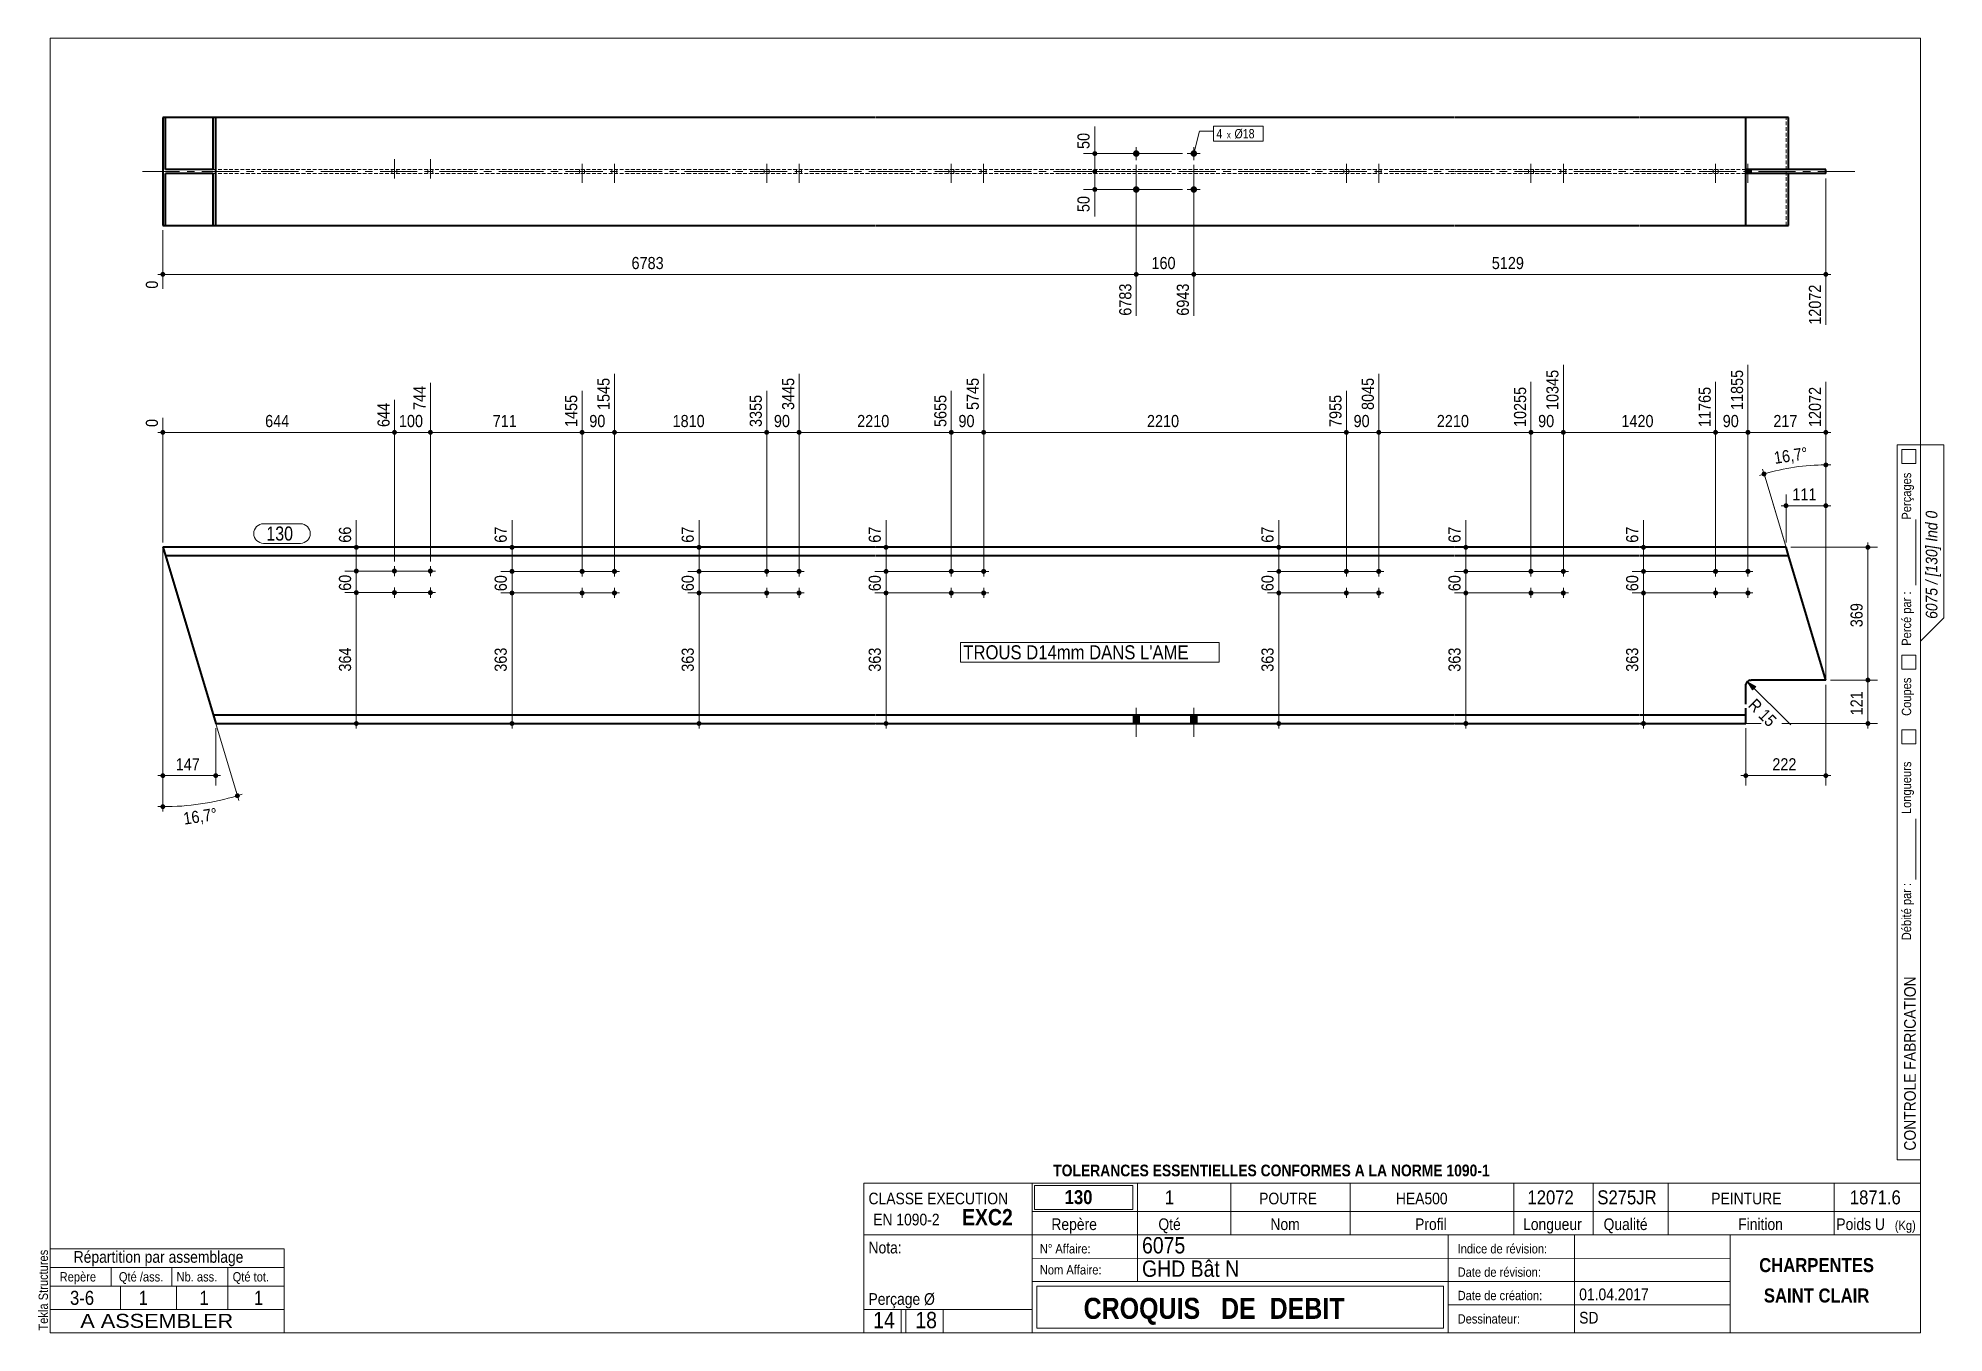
# Model space of a CAD drawing. Header units: millimetres. Extents: x 2 to 410, y 5 to 282.
import ezdxf

# ---------------------------------------------------------------- set-up
doc = ezdxf.new("R2010")
doc.units = ezdxf.units.MM
for name, pattern in [('AXES', [12.7, 7.9375, -1.5875, 1.5875, -1.5875]), ('CACHE2', [1.190625, 0.79375, -0.396875]), ('INTERROMPUX2', [9.525, 6.35, -3.175])]:
    doc.linetypes.add(name, pattern=pattern)
for name, color, linetype, lineweight in [('Autre type objet', 1, 'Continuous', 0), ('Axe', 1, 'Continuous', 0), ('Boulon', 7, 'Continuous', 0), ('Cache', 7, 'Continuous', 0), ('Cotation', 7, 'Continuous', 0), ('Désignation boulon', 3, 'Continuous', 0), ('Feuille dessin', 5, 'Continuous', 0), ('Piece', 2, 'Continuous', 0), ('Repère pièce', 3, 'Continuous', 0), ('Texte', 3, 'Continuous', 0)]:
    doc.layers.add(name, color=color, linetype=linetype, lineweight=lineweight)
doc.styles.add('ARIAL', font='ARIAL.TTF')
doc.styles.add('ARIAL_BOLD', font='ARIALBD.TTF')
doc.styles.add('ARIAL_ITALIC', font='ARIALI.TTF')
doc.styles.add('ARIAL_NARROW', font='ARIAL.TTF')
doc.styles.add('COMIC_SANS_MS', font='COMIC.TTF')

# ---------------------------------------------------------------- blocks, each defined once
blk = doc.blocks.new('*A1')
at = {"layer": 'Boulon'}
for points in [[(118.2, 167.94), (118.21, 167.96), (118.21, 167.99), (118.21, 168.01), (118.22, 168.04), (118.23, 168.07), (118.24, 168.09), (118.25, 168.12), (118.26, 168.14), (118.27, 168.16), (118.28, 168.19), (118.3, 168.21), (118.31, 168.23), (118.33, 168.25), (118.34, 168.27), (118.36, 168.29), (118.38, 168.31), (118.4, 168.33), (118.42, 168.34), (118.44, 168.36), (118.47, 168.37), (118.49, 168.38), (118.51, 168.4), (118.54, 168.41), (118.56, 168.42), (118.59, 168.42), (118.61, 168.43), (118.64, 168.44), (118.66, 168.44), (118.69, 168.45), (118.72, 168.45), (118.74, 168.45), (118.77, 168.45), (118.8, 168.45), (118.82, 168.44), (118.85, 168.44), (118.87, 168.43), (118.9, 168.42), (118.92, 168.42), (118.95, 168.41), (118.97, 168.4), (119, 168.38), (119.02, 168.37), (119.04, 168.36), (119.06, 168.34), (119.08, 168.33), (119.1, 168.31), (119.12, 168.29), (119.14, 168.27), (119.16, 168.25), (119.18, 168.23), (119.19, 168.21), (119.2, 168.19), (119.22, 168.16), (119.23, 168.14), (119.24, 168.12), (119.25, 168.09), (119.26, 168.07), (119.27, 168.04), (119.27, 168.01), (119.28, 167.99), (119.28, 167.96), (119.28, 167.94), (119.28, 167.91), (119.28, 167.88), (119.28, 167.86), (119.28, 167.83), (119.27, 167.8), (119.27, 167.78), (119.26, 167.75), (119.25, 167.73), (119.24, 167.7), (119.23, 167.68), (119.22, 167.66), (119.2, 167.63), (119.19, 167.61), (119.18, 167.59), (119.16, 167.57), (119.14, 167.55), (119.12, 167.53), (119.1, 167.51), (119.08, 167.49), (119.06, 167.48), (119.04, 167.46), (119.02, 167.45), (119, 167.43), (118.97, 167.42), (118.95, 167.41), (118.92, 167.4), (118.9, 167.39), (118.87, 167.39), (118.85, 167.38), (118.82, 167.38), (118.8, 167.37), (118.77, 167.37), (118.74, 167.37), (118.72, 167.37), (118.69, 167.37), (118.66, 167.38), (118.64, 167.38), (118.61, 167.39), (118.59, 167.39), (118.56, 167.4), (118.54, 167.41), (118.51, 167.42), (118.49, 167.43), (118.47, 167.45), (118.44, 167.46), (118.42, 167.48), (118.4, 167.49), (118.38, 167.51), (118.36, 167.53), (118.34, 167.55), (118.33, 167.57), (118.31, 167.59), (118.3, 167.61), (118.28, 167.63), (118.27, 167.66), (118.26, 167.68), (118.25, 167.7), (118.24, 167.73), (118.23, 167.75), (118.22, 167.78), (118.21, 167.8), (118.21, 167.83), (118.21, 167.86), (118.2, 167.88), (118.2, 167.91)], [(118.2, 163.32), (118.21, 163.35), (118.21, 163.37), (118.21, 163.4), (118.22, 163.43), (118.23, 163.45), (118.24, 163.48), (118.25, 163.5), (118.26, 163.52), (118.27, 163.55), (118.28, 163.57), (118.3, 163.59), (118.31, 163.61), (118.33, 163.64), (118.34, 163.66), (118.36, 163.67), (118.38, 163.69), (118.4, 163.71), (118.42, 163.73), (118.44, 163.74), (118.47, 163.76), (118.49, 163.77), (118.51, 163.78), (118.54, 163.79), (118.56, 163.8), (118.59, 163.81), (118.61, 163.82), (118.64, 163.82), (118.66, 163.83), (118.69, 163.83), (118.72, 163.83), (118.74, 163.83), (118.77, 163.83), (118.8, 163.83), (118.82, 163.83), (118.85, 163.82), (118.87, 163.82), (118.9, 163.81), (118.92, 163.8), (118.95, 163.79), (118.97, 163.78), (119, 163.77), (119.02, 163.76), (119.04, 163.74), (119.06, 163.73), (119.08, 163.71), (119.1, 163.69), (119.12, 163.67), (119.14, 163.66), (119.16, 163.64), (119.18, 163.61), (119.19, 163.59), (119.2, 163.57), (119.22, 163.55), (119.23, 163.52), (119.24, 163.5), (119.25, 163.48), (119.26, 163.45), (119.27, 163.43), (119.27, 163.4), (119.28, 163.37), (119.28, 163.35), (119.28, 163.32), (119.28, 163.29), (119.28, 163.27), (119.28, 163.24), (119.28, 163.22), (119.27, 163.19), (119.27, 163.16), (119.26, 163.14), (119.25, 163.11), (119.24, 163.09), (119.23, 163.06), (119.22, 163.04), (119.2, 163.02), (119.19, 163), (119.18, 162.97), (119.16, 162.95), (119.14, 162.93), (119.12, 162.91), (119.1, 162.9), (119.08, 162.88), (119.06, 162.86), (119.04, 162.85), (119.02, 162.83), (119, 162.82), (118.97, 162.81), (118.95, 162.8), (118.92, 162.79), (118.9, 162.78), (118.87, 162.77), (118.85, 162.77), (118.82, 162.76), (118.8, 162.76), (118.77, 162.76), (118.74, 162.76), (118.72, 162.76), (118.69, 162.76), (118.66, 162.76), (118.64, 162.77), (118.61, 162.77), (118.59, 162.78), (118.56, 162.79), (118.54, 162.8), (118.51, 162.81), (118.49, 162.82), (118.47, 162.83), (118.44, 162.85), (118.42, 162.86), (118.4, 162.88), (118.38, 162.9), (118.36, 162.91), (118.34, 162.93), (118.33, 162.95), (118.31, 162.97), (118.3, 163), (118.28, 163.02), (118.27, 163.04), (118.26, 163.06), (118.25, 163.09), (118.24, 163.11), (118.23, 163.14), (118.22, 163.16), (118.21, 163.19), (118.21, 163.22), (118.21, 163.24), (118.2, 163.27), (118.2, 163.29)]]:
    blk.add_hatch(color=256, dxfattribs=at).paths.add_polyline_path(points, flags=17)
at = {"layer": 'Boulon', "linetype": 'Continuous', "lineweight": 0}
for p, q in [((117.67, 167.91), (119.82, 167.91)), ((118.74, 168.99), (118.74, 166.83)), ((117.67, 163.29), (119.82, 163.29)), ((118.74, 164.37), (118.74, 162.22))]:
    blk.add_line(p, q, dxfattribs=at)
blk = doc.blocks.new('*A2')
at = {"layer": 'Boulon'}
for points in [[(125.13, 167.94), (125.13, 167.96), (125.13, 167.99), (125.14, 168.01), (125.14, 168.04), (125.15, 168.07), (125.16, 168.09), (125.17, 168.12), (125.18, 168.14), (125.19, 168.16), (125.2, 168.19), (125.22, 168.21), (125.23, 168.23), (125.25, 168.25), (125.27, 168.27), (125.29, 168.29), (125.3, 168.31), (125.32, 168.33), (125.35, 168.34), (125.37, 168.36), (125.39, 168.37), (125.41, 168.38), (125.44, 168.4), (125.46, 168.41), (125.48, 168.42), (125.51, 168.42), (125.54, 168.43), (125.56, 168.44), (125.59, 168.44), (125.61, 168.45), (125.64, 168.45), (125.67, 168.45), (125.69, 168.45), (125.72, 168.45), (125.74, 168.44), (125.77, 168.44), (125.8, 168.43), (125.82, 168.42), (125.85, 168.42), (125.87, 168.41), (125.9, 168.4), (125.92, 168.38), (125.94, 168.37), (125.97, 168.36), (125.99, 168.34), (126.01, 168.33), (126.03, 168.31), (126.05, 168.29), (126.06, 168.27), (126.08, 168.25), (126.1, 168.23), (126.11, 168.21), (126.13, 168.19), (126.14, 168.16), (126.15, 168.14), (126.16, 168.12), (126.17, 168.09), (126.18, 168.07), (126.19, 168.04), (126.19, 168.01), (126.2, 167.99), (126.2, 167.96), (126.2, 167.94), (126.2, 167.91), (126.2, 167.88), (126.2, 167.86), (126.2, 167.83), (126.19, 167.8), (126.19, 167.78), (126.18, 167.75), (126.17, 167.73), (126.16, 167.7), (126.15, 167.68), (126.14, 167.66), (126.13, 167.63), (126.11, 167.61), (126.1, 167.59), (126.08, 167.57), (126.06, 167.55), (126.05, 167.53), (126.03, 167.51), (126.01, 167.49), (125.99, 167.48), (125.97, 167.46), (125.94, 167.45), (125.92, 167.43), (125.9, 167.42), (125.87, 167.41), (125.85, 167.4), (125.82, 167.39), (125.8, 167.39), (125.77, 167.38), (125.74, 167.38), (125.72, 167.37), (125.69, 167.37), (125.67, 167.37), (125.64, 167.37), (125.61, 167.37), (125.59, 167.38), (125.56, 167.38), (125.54, 167.39), (125.51, 167.39), (125.48, 167.4), (125.46, 167.41), (125.44, 167.42), (125.41, 167.43), (125.39, 167.45), (125.37, 167.46), (125.35, 167.48), (125.32, 167.49), (125.3, 167.51), (125.29, 167.53), (125.27, 167.55), (125.25, 167.57), (125.23, 167.59), (125.22, 167.61), (125.2, 167.63), (125.19, 167.66), (125.18, 167.68), (125.17, 167.7), (125.16, 167.73), (125.15, 167.75), (125.14, 167.78), (125.14, 167.8), (125.13, 167.83), (125.13, 167.86), (125.13, 167.88), (125.13, 167.91)], [(125.13, 163.32), (125.13, 163.35), (125.13, 163.37), (125.14, 163.4), (125.14, 163.43), (125.15, 163.45), (125.16, 163.48), (125.17, 163.5), (125.18, 163.52), (125.19, 163.55), (125.2, 163.57), (125.22, 163.59), (125.23, 163.61), (125.25, 163.64), (125.27, 163.66), (125.29, 163.67), (125.3, 163.69), (125.32, 163.71), (125.35, 163.73), (125.37, 163.74), (125.39, 163.76), (125.41, 163.77), (125.44, 163.78), (125.46, 163.79), (125.48, 163.8), (125.51, 163.81), (125.54, 163.82), (125.56, 163.82), (125.59, 163.83), (125.61, 163.83), (125.64, 163.83), (125.67, 163.83), (125.69, 163.83), (125.72, 163.83), (125.74, 163.83), (125.77, 163.82), (125.8, 163.82), (125.82, 163.81), (125.85, 163.8), (125.87, 163.79), (125.9, 163.78), (125.92, 163.77), (125.94, 163.76), (125.97, 163.74), (125.99, 163.73), (126.01, 163.71), (126.03, 163.69), (126.05, 163.67), (126.06, 163.66), (126.08, 163.64), (126.1, 163.61), (126.11, 163.59), (126.13, 163.57), (126.14, 163.55), (126.15, 163.52), (126.16, 163.5), (126.17, 163.48), (126.18, 163.45), (126.19, 163.43), (126.19, 163.4), (126.2, 163.37), (126.2, 163.35), (126.2, 163.32), (126.2, 163.29), (126.2, 163.27), (126.2, 163.24), (126.2, 163.22), (126.19, 163.19), (126.19, 163.16), (126.18, 163.14), (126.17, 163.11), (126.16, 163.09), (126.15, 163.06), (126.14, 163.04), (126.13, 163.02), (126.11, 163), (126.1, 162.97), (126.08, 162.95), (126.06, 162.93), (126.05, 162.91), (126.03, 162.9), (126.01, 162.88), (125.99, 162.86), (125.97, 162.85), (125.94, 162.83), (125.92, 162.82), (125.9, 162.81), (125.87, 162.8), (125.85, 162.79), (125.82, 162.78), (125.8, 162.77), (125.77, 162.77), (125.74, 162.76), (125.72, 162.76), (125.69, 162.76), (125.67, 162.76), (125.64, 162.76), (125.61, 162.76), (125.59, 162.76), (125.56, 162.77), (125.54, 162.77), (125.51, 162.78), (125.48, 162.79), (125.46, 162.8), (125.44, 162.81), (125.41, 162.82), (125.39, 162.83), (125.37, 162.85), (125.35, 162.86), (125.32, 162.88), (125.3, 162.9), (125.29, 162.91), (125.27, 162.93), (125.25, 162.95), (125.23, 162.97), (125.22, 163), (125.2, 163.02), (125.19, 163.04), (125.18, 163.06), (125.17, 163.09), (125.16, 163.11), (125.15, 163.14), (125.14, 163.16), (125.14, 163.19), (125.13, 163.22), (125.13, 163.24), (125.13, 163.27), (125.13, 163.29)]]:
    blk.add_hatch(color=256, dxfattribs=at).paths.add_polyline_path(points, flags=17)
at = {"layer": 'Boulon', "linetype": 'Continuous', "lineweight": 0}
for p, q in [((124.59, 167.91), (126.74, 167.91)), ((125.67, 168.99), (125.67, 166.83)), ((124.59, 163.29), (126.74, 163.29)), ((125.67, 164.37), (125.67, 162.22))]:
    blk.add_line(p, q, dxfattribs=at)
blk = doc.blocks.new('*A3')
at = {"layer": 'Boulon'}
for points in [[(321.15, 167.94), (321.15, 167.96), (321.15, 167.99), (321.16, 168.01), (321.16, 168.04), (321.17, 168.07), (321.18, 168.09), (321.19, 168.12), (321.2, 168.14), (321.21, 168.16), (321.22, 168.19), (321.24, 168.21), (321.25, 168.23), (321.27, 168.25), (321.29, 168.27), (321.3, 168.29), (321.32, 168.31), (321.34, 168.33), (321.36, 168.34), (321.39, 168.36), (321.41, 168.37), (321.43, 168.38), (321.46, 168.4), (321.48, 168.41), (321.5, 168.42), (321.53, 168.42), (321.55, 168.43), (321.58, 168.44), (321.61, 168.44), (321.63, 168.45), (321.66, 168.45), (321.69, 168.45), (321.71, 168.45), (321.74, 168.45), (321.76, 168.44), (321.79, 168.44), (321.82, 168.43), (321.84, 168.42), (321.87, 168.42), (321.89, 168.41), (321.92, 168.4), (321.94, 168.38), (321.96, 168.37), (321.98, 168.36), (322.01, 168.34), (322.03, 168.33), (322.05, 168.31), (322.07, 168.29), (322.08, 168.27), (322.1, 168.25), (322.12, 168.23), (322.13, 168.21), (322.15, 168.19), (322.16, 168.16), (322.17, 168.14), (322.18, 168.12), (322.19, 168.09), (322.2, 168.07), (322.21, 168.04), (322.21, 168.01), (322.22, 167.99), (322.22, 167.96), (322.22, 167.94), (322.22, 167.91), (322.22, 167.88), (322.22, 167.86), (322.22, 167.83), (322.21, 167.8), (322.21, 167.78), (322.2, 167.75), (322.19, 167.73), (322.18, 167.7), (322.17, 167.68), (322.16, 167.66), (322.15, 167.63), (322.13, 167.61), (322.12, 167.59), (322.1, 167.57), (322.08, 167.55), (322.07, 167.53), (322.05, 167.51), (322.03, 167.49), (322.01, 167.48), (321.98, 167.46), (321.96, 167.45), (321.94, 167.43), (321.92, 167.42), (321.89, 167.41), (321.87, 167.4), (321.84, 167.39), (321.82, 167.39), (321.79, 167.38), (321.76, 167.38), (321.74, 167.37), (321.71, 167.37), (321.69, 167.37), (321.66, 167.37), (321.63, 167.37), (321.61, 167.38), (321.58, 167.38), (321.55, 167.39), (321.53, 167.39), (321.5, 167.4), (321.48, 167.41), (321.46, 167.42), (321.43, 167.43), (321.41, 167.45), (321.39, 167.46), (321.36, 167.48), (321.34, 167.49), (321.32, 167.51), (321.3, 167.53), (321.29, 167.55), (321.27, 167.57), (321.25, 167.59), (321.24, 167.61), (321.22, 167.63), (321.21, 167.66), (321.2, 167.68), (321.19, 167.7), (321.18, 167.73), (321.17, 167.75), (321.16, 167.78), (321.16, 167.8), (321.15, 167.83), (321.15, 167.86), (321.15, 167.88), (321.15, 167.91)], [(321.15, 163.32), (321.15, 163.35), (321.15, 163.37), (321.16, 163.4), (321.16, 163.43), (321.17, 163.45), (321.18, 163.48), (321.19, 163.5), (321.2, 163.52), (321.21, 163.55), (321.22, 163.57), (321.24, 163.59), (321.25, 163.61), (321.27, 163.64), (321.29, 163.66), (321.3, 163.67), (321.32, 163.69), (321.34, 163.71), (321.36, 163.73), (321.39, 163.74), (321.41, 163.76), (321.43, 163.77), (321.46, 163.78), (321.48, 163.79), (321.5, 163.8), (321.53, 163.81), (321.55, 163.82), (321.58, 163.82), (321.61, 163.83), (321.63, 163.83), (321.66, 163.83), (321.69, 163.83), (321.71, 163.83), (321.74, 163.83), (321.76, 163.83), (321.79, 163.82), (321.82, 163.82), (321.84, 163.81), (321.87, 163.8), (321.89, 163.79), (321.92, 163.78), (321.94, 163.77), (321.96, 163.76), (321.98, 163.74), (322.01, 163.73), (322.03, 163.71), (322.05, 163.69), (322.07, 163.67), (322.08, 163.66), (322.1, 163.64), (322.12, 163.61), (322.13, 163.59), (322.15, 163.57), (322.16, 163.55), (322.17, 163.52), (322.18, 163.5), (322.19, 163.48), (322.2, 163.45), (322.21, 163.43), (322.21, 163.4), (322.22, 163.37), (322.22, 163.35), (322.22, 163.32), (322.22, 163.29), (322.22, 163.27), (322.22, 163.24), (322.22, 163.22), (322.21, 163.19), (322.21, 163.16), (322.2, 163.14), (322.19, 163.11), (322.18, 163.09), (322.17, 163.06), (322.16, 163.04), (322.15, 163.02), (322.13, 163), (322.12, 162.97), (322.1, 162.95), (322.08, 162.93), (322.07, 162.91), (322.05, 162.9), (322.03, 162.88), (322.01, 162.86), (321.98, 162.85), (321.96, 162.83), (321.94, 162.82), (321.92, 162.81), (321.89, 162.8), (321.87, 162.79), (321.84, 162.78), (321.82, 162.77), (321.79, 162.77), (321.76, 162.76), (321.74, 162.76), (321.71, 162.76), (321.69, 162.76), (321.66, 162.76), (321.63, 162.76), (321.61, 162.76), (321.58, 162.77), (321.55, 162.77), (321.53, 162.78), (321.5, 162.79), (321.48, 162.8), (321.46, 162.81), (321.43, 162.82), (321.41, 162.83), (321.39, 162.85), (321.36, 162.86), (321.34, 162.88), (321.32, 162.9), (321.3, 162.91), (321.29, 162.93), (321.27, 162.95), (321.25, 162.97), (321.24, 163), (321.22, 163.02), (321.21, 163.04), (321.2, 163.06), (321.19, 163.09), (321.18, 163.11), (321.17, 163.14), (321.16, 163.16), (321.16, 163.19), (321.15, 163.22), (321.15, 163.24), (321.15, 163.27), (321.15, 163.29)]]:
    blk.add_hatch(color=256, dxfattribs=at).paths.add_polyline_path(points, flags=17)
at = {"layer": 'Boulon', "linetype": 'Continuous', "lineweight": 0}
for p, q in [((320.61, 167.91), (322.76, 167.91)), ((321.69, 168.99), (321.69, 166.83)), ((320.61, 163.29), (322.76, 163.29)), ((321.69, 164.37), (321.69, 162.22))]:
    blk.add_line(p, q, dxfattribs=at)
blk = doc.blocks.new('*A4')
at = {"layer": 'Boulon'}
for points in [[(328.07, 167.94), (328.07, 167.96), (328.08, 167.99), (328.08, 168.01), (328.09, 168.04), (328.09, 168.07), (328.1, 168.09), (328.11, 168.12), (328.12, 168.14), (328.13, 168.16), (328.15, 168.19), (328.16, 168.21), (328.18, 168.23), (328.19, 168.25), (328.21, 168.27), (328.23, 168.29), (328.25, 168.31), (328.27, 168.33), (328.29, 168.34), (328.31, 168.36), (328.33, 168.37), (328.35, 168.38), (328.38, 168.4), (328.4, 168.41), (328.43, 168.42), (328.45, 168.42), (328.48, 168.43), (328.5, 168.44), (328.53, 168.44), (328.56, 168.45), (328.58, 168.45), (328.61, 168.45), (328.64, 168.45), (328.66, 168.45), (328.69, 168.44), (328.71, 168.44), (328.74, 168.43), (328.77, 168.42), (328.79, 168.42), (328.81, 168.41), (328.84, 168.4), (328.86, 168.38), (328.89, 168.37), (328.91, 168.36), (328.93, 168.34), (328.95, 168.33), (328.97, 168.31), (328.99, 168.29), (329.01, 168.27), (329.02, 168.25), (329.04, 168.23), (329.06, 168.21), (329.07, 168.19), (329.08, 168.16), (329.1, 168.14), (329.11, 168.12), (329.12, 168.09), (329.12, 168.07), (329.13, 168.04), (329.14, 168.01), (329.14, 167.99), (329.14, 167.96), (329.15, 167.94), (329.15, 167.91), (329.15, 167.88), (329.14, 167.86), (329.14, 167.83), (329.14, 167.8), (329.13, 167.78), (329.12, 167.75), (329.12, 167.73), (329.11, 167.7), (329.1, 167.68), (329.08, 167.66), (329.07, 167.63), (329.06, 167.61), (329.04, 167.59), (329.02, 167.57), (329.01, 167.55), (328.99, 167.53), (328.97, 167.51), (328.95, 167.49), (328.93, 167.48), (328.91, 167.46), (328.89, 167.45), (328.86, 167.43), (328.84, 167.42), (328.81, 167.41), (328.79, 167.4), (328.77, 167.39), (328.74, 167.39), (328.71, 167.38), (328.69, 167.38), (328.66, 167.37), (328.64, 167.37), (328.61, 167.37), (328.58, 167.37), (328.56, 167.37), (328.53, 167.38), (328.5, 167.38), (328.48, 167.39), (328.45, 167.39), (328.43, 167.4), (328.4, 167.41), (328.38, 167.42), (328.35, 167.43), (328.33, 167.45), (328.31, 167.46), (328.29, 167.48), (328.27, 167.49), (328.25, 167.51), (328.23, 167.53), (328.21, 167.55), (328.19, 167.57), (328.18, 167.59), (328.16, 167.61), (328.15, 167.63), (328.13, 167.66), (328.12, 167.68), (328.11, 167.7), (328.1, 167.73), (328.09, 167.75), (328.09, 167.78), (328.08, 167.8), (328.08, 167.83), (328.07, 167.86), (328.07, 167.88), (328.07, 167.91)], [(328.07, 163.32), (328.07, 163.35), (328.08, 163.37), (328.08, 163.4), (328.09, 163.43), (328.09, 163.45), (328.1, 163.48), (328.11, 163.5), (328.12, 163.52), (328.13, 163.55), (328.15, 163.57), (328.16, 163.59), (328.18, 163.61), (328.19, 163.64), (328.21, 163.66), (328.23, 163.67), (328.25, 163.69), (328.27, 163.71), (328.29, 163.73), (328.31, 163.74), (328.33, 163.76), (328.35, 163.77), (328.38, 163.78), (328.4, 163.79), (328.43, 163.8), (328.45, 163.81), (328.48, 163.82), (328.5, 163.82), (328.53, 163.83), (328.56, 163.83), (328.58, 163.83), (328.61, 163.83), (328.64, 163.83), (328.66, 163.83), (328.69, 163.83), (328.71, 163.82), (328.74, 163.82), (328.77, 163.81), (328.79, 163.8), (328.81, 163.79), (328.84, 163.78), (328.86, 163.77), (328.89, 163.76), (328.91, 163.74), (328.93, 163.73), (328.95, 163.71), (328.97, 163.69), (328.99, 163.67), (329.01, 163.66), (329.02, 163.64), (329.04, 163.61), (329.06, 163.59), (329.07, 163.57), (329.08, 163.55), (329.1, 163.52), (329.11, 163.5), (329.12, 163.48), (329.12, 163.45), (329.13, 163.43), (329.14, 163.4), (329.14, 163.37), (329.14, 163.35), (329.15, 163.32), (329.15, 163.29), (329.15, 163.27), (329.14, 163.24), (329.14, 163.22), (329.14, 163.19), (329.13, 163.16), (329.12, 163.14), (329.12, 163.11), (329.11, 163.09), (329.1, 163.06), (329.08, 163.04), (329.07, 163.02), (329.06, 163), (329.04, 162.97), (329.02, 162.95), (329.01, 162.93), (328.99, 162.91), (328.97, 162.9), (328.95, 162.88), (328.93, 162.86), (328.91, 162.85), (328.89, 162.83), (328.86, 162.82), (328.84, 162.81), (328.81, 162.8), (328.79, 162.79), (328.77, 162.78), (328.74, 162.77), (328.71, 162.77), (328.69, 162.76), (328.66, 162.76), (328.64, 162.76), (328.61, 162.76), (328.58, 162.76), (328.56, 162.76), (328.53, 162.76), (328.5, 162.77), (328.48, 162.77), (328.45, 162.78), (328.43, 162.79), (328.4, 162.8), (328.38, 162.81), (328.35, 162.82), (328.33, 162.83), (328.31, 162.85), (328.29, 162.86), (328.27, 162.88), (328.25, 162.9), (328.23, 162.91), (328.21, 162.93), (328.19, 162.95), (328.18, 162.97), (328.16, 163), (328.15, 163.02), (328.13, 163.04), (328.12, 163.06), (328.11, 163.09), (328.1, 163.11), (328.09, 163.14), (328.09, 163.16), (328.08, 163.19), (328.08, 163.22), (328.07, 163.24), (328.07, 163.27), (328.07, 163.29)]]:
    blk.add_hatch(color=256, dxfattribs=at).paths.add_polyline_path(points, flags=17)
at = {"layer": 'Boulon', "linetype": 'Continuous', "lineweight": 0}
for p, q in [((327.53, 167.91), (329.69, 167.91)), ((328.61, 168.99), (328.61, 166.83)), ((327.53, 163.29), (329.69, 163.29)), ((328.61, 164.37), (328.61, 162.22))]:
    blk.add_line(p, q, dxfattribs=at)
blk = doc.blocks.new('*A5')
at = {"layer": 'Boulon'}
for points in [[(281.67, 167.94), (281.67, 167.96), (281.67, 167.99), (281.68, 168.01), (281.68, 168.04), (281.69, 168.07), (281.7, 168.09), (281.71, 168.12), (281.72, 168.14), (281.73, 168.16), (281.74, 168.19), (281.76, 168.21), (281.77, 168.23), (281.79, 168.25), (281.81, 168.27), (281.82, 168.29), (281.84, 168.31), (281.86, 168.33), (281.88, 168.34), (281.91, 168.36), (281.93, 168.37), (281.95, 168.38), (281.98, 168.4), (282, 168.41), (282.02, 168.42), (282.05, 168.42), (282.07, 168.43), (282.1, 168.44), (282.13, 168.44), (282.15, 168.45), (282.18, 168.45), (282.21, 168.45), (282.23, 168.45), (282.26, 168.45), (282.28, 168.44), (282.31, 168.44), (282.34, 168.43), (282.36, 168.42), (282.39, 168.42), (282.41, 168.41), (282.44, 168.4), (282.46, 168.38), (282.48, 168.37), (282.5, 168.36), (282.53, 168.34), (282.55, 168.33), (282.57, 168.31), (282.59, 168.29), (282.6, 168.27), (282.62, 168.25), (282.64, 168.23), (282.65, 168.21), (282.67, 168.19), (282.68, 168.16), (282.69, 168.14), (282.7, 168.12), (282.71, 168.09), (282.72, 168.07), (282.73, 168.04), (282.73, 168.01), (282.74, 167.99), (282.74, 167.96), (282.74, 167.94), (282.74, 167.91), (282.74, 167.88), (282.74, 167.86), (282.74, 167.83), (282.73, 167.8), (282.73, 167.78), (282.72, 167.75), (282.71, 167.73), (282.7, 167.7), (282.69, 167.68), (282.68, 167.66), (282.67, 167.63), (282.65, 167.61), (282.64, 167.59), (282.62, 167.57), (282.6, 167.55), (282.59, 167.53), (282.57, 167.51), (282.55, 167.49), (282.53, 167.48), (282.5, 167.46), (282.48, 167.45), (282.46, 167.43), (282.44, 167.42), (282.41, 167.41), (282.39, 167.4), (282.36, 167.39), (282.34, 167.39), (282.31, 167.38), (282.28, 167.38), (282.26, 167.37), (282.23, 167.37), (282.21, 167.37), (282.18, 167.37), (282.15, 167.37), (282.13, 167.38), (282.1, 167.38), (282.07, 167.39), (282.05, 167.39), (282.02, 167.4), (282, 167.41), (281.98, 167.42), (281.95, 167.43), (281.93, 167.45), (281.91, 167.46), (281.88, 167.48), (281.86, 167.49), (281.84, 167.51), (281.82, 167.53), (281.81, 167.55), (281.79, 167.57), (281.77, 167.59), (281.76, 167.61), (281.74, 167.63), (281.73, 167.66), (281.72, 167.68), (281.71, 167.7), (281.7, 167.73), (281.69, 167.75), (281.68, 167.78), (281.68, 167.8), (281.67, 167.83), (281.67, 167.86), (281.67, 167.88), (281.67, 167.91)], [(281.67, 163.32), (281.67, 163.35), (281.67, 163.37), (281.68, 163.4), (281.68, 163.43), (281.69, 163.45), (281.7, 163.48), (281.71, 163.5), (281.72, 163.52), (281.73, 163.55), (281.74, 163.57), (281.76, 163.59), (281.77, 163.61), (281.79, 163.64), (281.81, 163.66), (281.82, 163.67), (281.84, 163.69), (281.86, 163.71), (281.88, 163.73), (281.91, 163.74), (281.93, 163.76), (281.95, 163.77), (281.98, 163.78), (282, 163.79), (282.02, 163.8), (282.05, 163.81), (282.07, 163.82), (282.1, 163.82), (282.13, 163.83), (282.15, 163.83), (282.18, 163.83), (282.21, 163.83), (282.23, 163.83), (282.26, 163.83), (282.28, 163.83), (282.31, 163.82), (282.34, 163.82), (282.36, 163.81), (282.39, 163.8), (282.41, 163.79), (282.44, 163.78), (282.46, 163.77), (282.48, 163.76), (282.5, 163.74), (282.53, 163.73), (282.55, 163.71), (282.57, 163.69), (282.59, 163.67), (282.6, 163.66), (282.62, 163.64), (282.64, 163.61), (282.65, 163.59), (282.67, 163.57), (282.68, 163.55), (282.69, 163.52), (282.7, 163.5), (282.71, 163.48), (282.72, 163.45), (282.73, 163.43), (282.73, 163.4), (282.74, 163.37), (282.74, 163.35), (282.74, 163.32), (282.74, 163.29), (282.74, 163.27), (282.74, 163.24), (282.74, 163.22), (282.73, 163.19), (282.73, 163.16), (282.72, 163.14), (282.71, 163.11), (282.7, 163.09), (282.69, 163.06), (282.68, 163.04), (282.67, 163.02), (282.65, 163), (282.64, 162.97), (282.62, 162.95), (282.6, 162.93), (282.59, 162.91), (282.57, 162.9), (282.55, 162.88), (282.53, 162.86), (282.5, 162.85), (282.48, 162.83), (282.46, 162.82), (282.44, 162.81), (282.41, 162.8), (282.39, 162.79), (282.36, 162.78), (282.34, 162.77), (282.31, 162.77), (282.28, 162.76), (282.26, 162.76), (282.23, 162.76), (282.21, 162.76), (282.18, 162.76), (282.15, 162.76), (282.13, 162.76), (282.1, 162.77), (282.07, 162.77), (282.05, 162.78), (282.02, 162.79), (282, 162.8), (281.98, 162.81), (281.95, 162.82), (281.93, 162.83), (281.91, 162.85), (281.88, 162.86), (281.86, 162.88), (281.84, 162.9), (281.82, 162.91), (281.81, 162.93), (281.79, 162.95), (281.77, 162.97), (281.76, 163), (281.74, 163.02), (281.73, 163.04), (281.72, 163.06), (281.71, 163.09), (281.7, 163.11), (281.69, 163.14), (281.68, 163.16), (281.68, 163.19), (281.67, 163.22), (281.67, 163.24), (281.67, 163.27), (281.67, 163.29)]]:
    blk.add_hatch(color=256, dxfattribs=at).paths.add_polyline_path(points, flags=17)
at = {"layer": 'Boulon', "linetype": 'Continuous', "lineweight": 0}
for p, q in [((281.13, 167.91), (283.28, 167.91)), ((282.21, 168.99), (282.21, 166.83)), ((281.13, 163.29), (283.28, 163.29)), ((282.21, 164.37), (282.21, 162.22))]:
    blk.add_line(p, q, dxfattribs=at)
blk = doc.blocks.new('*A6')
at = {"layer": 'Boulon'}
for points in [[(288.59, 167.94), (288.59, 167.96), (288.6, 167.99), (288.6, 168.01), (288.61, 168.04), (288.61, 168.07), (288.62, 168.09), (288.63, 168.12), (288.64, 168.14), (288.65, 168.16), (288.67, 168.19), (288.68, 168.21), (288.7, 168.23), (288.71, 168.25), (288.73, 168.27), (288.75, 168.29), (288.77, 168.31), (288.79, 168.33), (288.81, 168.34), (288.83, 168.36), (288.85, 168.37), (288.87, 168.38), (288.9, 168.4), (288.92, 168.41), (288.95, 168.42), (288.97, 168.42), (289, 168.43), (289.02, 168.44), (289.05, 168.44), (289.08, 168.45), (289.1, 168.45), (289.13, 168.45), (289.16, 168.45), (289.18, 168.45), (289.21, 168.44), (289.23, 168.44), (289.26, 168.43), (289.29, 168.42), (289.31, 168.42), (289.33, 168.41), (289.36, 168.4), (289.38, 168.38), (289.41, 168.37), (289.43, 168.36), (289.45, 168.34), (289.47, 168.33), (289.49, 168.31), (289.51, 168.29), (289.53, 168.27), (289.55, 168.25), (289.56, 168.23), (289.58, 168.21), (289.59, 168.19), (289.6, 168.16), (289.62, 168.14), (289.63, 168.12), (289.64, 168.09), (289.64, 168.07), (289.65, 168.04), (289.66, 168.01), (289.66, 167.99), (289.66, 167.96), (289.67, 167.94), (289.67, 167.91), (289.67, 167.88), (289.66, 167.86), (289.66, 167.83), (289.66, 167.8), (289.65, 167.78), (289.64, 167.75), (289.64, 167.73), (289.63, 167.7), (289.62, 167.68), (289.6, 167.66), (289.59, 167.63), (289.58, 167.61), (289.56, 167.59), (289.55, 167.57), (289.53, 167.55), (289.51, 167.53), (289.49, 167.51), (289.47, 167.49), (289.45, 167.48), (289.43, 167.46), (289.41, 167.45), (289.38, 167.43), (289.36, 167.42), (289.33, 167.41), (289.31, 167.4), (289.29, 167.39), (289.26, 167.39), (289.23, 167.38), (289.21, 167.38), (289.18, 167.37), (289.16, 167.37), (289.13, 167.37), (289.1, 167.37), (289.08, 167.37), (289.05, 167.38), (289.02, 167.38), (289, 167.39), (288.97, 167.39), (288.95, 167.4), (288.92, 167.41), (288.9, 167.42), (288.87, 167.43), (288.85, 167.45), (288.83, 167.46), (288.81, 167.48), (288.79, 167.49), (288.77, 167.51), (288.75, 167.53), (288.73, 167.55), (288.71, 167.57), (288.7, 167.59), (288.68, 167.61), (288.67, 167.63), (288.65, 167.66), (288.64, 167.68), (288.63, 167.7), (288.62, 167.73), (288.61, 167.75), (288.61, 167.78), (288.6, 167.8), (288.6, 167.83), (288.59, 167.86), (288.59, 167.88), (288.59, 167.91)], [(288.59, 163.32), (288.59, 163.35), (288.6, 163.37), (288.6, 163.4), (288.61, 163.43), (288.61, 163.45), (288.62, 163.48), (288.63, 163.5), (288.64, 163.52), (288.65, 163.55), (288.67, 163.57), (288.68, 163.59), (288.7, 163.61), (288.71, 163.64), (288.73, 163.66), (288.75, 163.67), (288.77, 163.69), (288.79, 163.71), (288.81, 163.73), (288.83, 163.74), (288.85, 163.76), (288.87, 163.77), (288.9, 163.78), (288.92, 163.79), (288.95, 163.8), (288.97, 163.81), (289, 163.82), (289.02, 163.82), (289.05, 163.83), (289.08, 163.83), (289.1, 163.83), (289.13, 163.83), (289.16, 163.83), (289.18, 163.83), (289.21, 163.83), (289.23, 163.82), (289.26, 163.82), (289.29, 163.81), (289.31, 163.8), (289.33, 163.79), (289.36, 163.78), (289.38, 163.77), (289.41, 163.76), (289.43, 163.74), (289.45, 163.73), (289.47, 163.71), (289.49, 163.69), (289.51, 163.67), (289.53, 163.66), (289.55, 163.64), (289.56, 163.61), (289.58, 163.59), (289.59, 163.57), (289.6, 163.55), (289.62, 163.52), (289.63, 163.5), (289.64, 163.48), (289.64, 163.45), (289.65, 163.43), (289.66, 163.4), (289.66, 163.37), (289.66, 163.35), (289.67, 163.32), (289.67, 163.29), (289.67, 163.27), (289.66, 163.24), (289.66, 163.22), (289.66, 163.19), (289.65, 163.16), (289.64, 163.14), (289.64, 163.11), (289.63, 163.09), (289.62, 163.06), (289.6, 163.04), (289.59, 163.02), (289.58, 163), (289.56, 162.97), (289.55, 162.95), (289.53, 162.93), (289.51, 162.91), (289.49, 162.9), (289.47, 162.88), (289.45, 162.86), (289.43, 162.85), (289.41, 162.83), (289.38, 162.82), (289.36, 162.81), (289.33, 162.8), (289.31, 162.79), (289.29, 162.78), (289.26, 162.77), (289.23, 162.77), (289.21, 162.76), (289.18, 162.76), (289.16, 162.76), (289.13, 162.76), (289.1, 162.76), (289.08, 162.76), (289.05, 162.76), (289.02, 162.77), (289, 162.77), (288.97, 162.78), (288.95, 162.79), (288.92, 162.8), (288.9, 162.81), (288.87, 162.82), (288.85, 162.83), (288.83, 162.85), (288.81, 162.86), (288.79, 162.88), (288.77, 162.9), (288.75, 162.91), (288.73, 162.93), (288.71, 162.95), (288.7, 162.97), (288.68, 163), (288.67, 163.02), (288.65, 163.04), (288.64, 163.06), (288.63, 163.09), (288.62, 163.11), (288.61, 163.14), (288.61, 163.16), (288.6, 163.19), (288.6, 163.22), (288.59, 163.24), (288.59, 163.27), (288.59, 163.29)]]:
    blk.add_hatch(color=256, dxfattribs=at).paths.add_polyline_path(points, flags=17)
at = {"layer": 'Boulon', "linetype": 'Continuous', "lineweight": 0}
for p, q in [((288.05, 167.91), (290.21, 167.91)), ((289.13, 168.99), (289.13, 166.83)), ((288.05, 163.29), (290.21, 163.29)), ((289.13, 164.37), (289.13, 162.22))]:
    blk.add_line(p, q, dxfattribs=at)
blk = doc.blocks.new('*A7')
at = {"layer": 'Boulon'}
for points in [[(157.68, 167.94), (157.69, 167.96), (157.69, 167.99), (157.69, 168.01), (157.7, 168.04), (157.71, 168.07), (157.72, 168.09), (157.73, 168.12), (157.74, 168.14), (157.75, 168.16), (157.76, 168.19), (157.78, 168.21), (157.79, 168.23), (157.81, 168.25), (157.82, 168.27), (157.84, 168.29), (157.86, 168.31), (157.88, 168.33), (157.9, 168.34), (157.92, 168.36), (157.95, 168.37), (157.97, 168.38), (157.99, 168.4), (158.02, 168.41), (158.04, 168.42), (158.07, 168.42), (158.09, 168.43), (158.12, 168.44), (158.14, 168.44), (158.17, 168.45), (158.2, 168.45), (158.22, 168.45), (158.25, 168.45), (158.28, 168.45), (158.3, 168.44), (158.33, 168.44), (158.35, 168.43), (158.38, 168.42), (158.4, 168.42), (158.43, 168.41), (158.45, 168.4), (158.48, 168.38), (158.5, 168.37), (158.52, 168.36), (158.54, 168.34), (158.56, 168.33), (158.58, 168.31), (158.6, 168.29), (158.62, 168.27), (158.64, 168.25), (158.66, 168.23), (158.67, 168.21), (158.68, 168.19), (158.7, 168.16), (158.71, 168.14), (158.72, 168.12), (158.73, 168.09), (158.74, 168.07), (158.75, 168.04), (158.75, 168.01), (158.76, 167.99), (158.76, 167.96), (158.76, 167.94), (158.76, 167.91), (158.76, 167.88), (158.76, 167.86), (158.76, 167.83), (158.75, 167.8), (158.75, 167.78), (158.74, 167.75), (158.73, 167.73), (158.72, 167.7), (158.71, 167.68), (158.7, 167.66), (158.68, 167.63), (158.67, 167.61), (158.66, 167.59), (158.64, 167.57), (158.62, 167.55), (158.6, 167.53), (158.58, 167.51), (158.56, 167.49), (158.54, 167.48), (158.52, 167.46), (158.5, 167.45), (158.48, 167.43), (158.45, 167.42), (158.43, 167.41), (158.4, 167.4), (158.38, 167.39), (158.35, 167.39), (158.33, 167.38), (158.3, 167.38), (158.28, 167.37), (158.25, 167.37), (158.22, 167.37), (158.2, 167.37), (158.17, 167.37), (158.14, 167.38), (158.12, 167.38), (158.09, 167.39), (158.07, 167.39), (158.04, 167.4), (158.02, 167.41), (157.99, 167.42), (157.97, 167.43), (157.95, 167.45), (157.92, 167.46), (157.9, 167.48), (157.88, 167.49), (157.86, 167.51), (157.84, 167.53), (157.82, 167.55), (157.81, 167.57), (157.79, 167.59), (157.78, 167.61), (157.76, 167.63), (157.75, 167.66), (157.74, 167.68), (157.73, 167.7), (157.72, 167.73), (157.71, 167.75), (157.7, 167.78), (157.69, 167.8), (157.69, 167.83), (157.69, 167.86), (157.68, 167.88), (157.68, 167.91)], [(157.68, 163.32), (157.69, 163.35), (157.69, 163.37), (157.69, 163.4), (157.7, 163.43), (157.71, 163.45), (157.72, 163.48), (157.73, 163.5), (157.74, 163.52), (157.75, 163.55), (157.76, 163.57), (157.78, 163.59), (157.79, 163.61), (157.81, 163.64), (157.82, 163.66), (157.84, 163.67), (157.86, 163.69), (157.88, 163.71), (157.9, 163.73), (157.92, 163.74), (157.95, 163.76), (157.97, 163.77), (157.99, 163.78), (158.02, 163.79), (158.04, 163.8), (158.07, 163.81), (158.09, 163.82), (158.12, 163.82), (158.14, 163.83), (158.17, 163.83), (158.2, 163.83), (158.22, 163.83), (158.25, 163.83), (158.28, 163.83), (158.3, 163.83), (158.33, 163.82), (158.35, 163.82), (158.38, 163.81), (158.4, 163.8), (158.43, 163.79), (158.45, 163.78), (158.48, 163.77), (158.5, 163.76), (158.52, 163.74), (158.54, 163.73), (158.56, 163.71), (158.58, 163.69), (158.6, 163.67), (158.62, 163.66), (158.64, 163.64), (158.66, 163.61), (158.67, 163.59), (158.68, 163.57), (158.7, 163.55), (158.71, 163.52), (158.72, 163.5), (158.73, 163.48), (158.74, 163.45), (158.75, 163.43), (158.75, 163.4), (158.76, 163.37), (158.76, 163.35), (158.76, 163.32), (158.76, 163.29), (158.76, 163.27), (158.76, 163.24), (158.76, 163.22), (158.75, 163.19), (158.75, 163.16), (158.74, 163.14), (158.73, 163.11), (158.72, 163.09), (158.71, 163.06), (158.7, 163.04), (158.68, 163.02), (158.67, 163), (158.66, 162.97), (158.64, 162.95), (158.62, 162.93), (158.6, 162.91), (158.58, 162.9), (158.56, 162.88), (158.54, 162.86), (158.52, 162.85), (158.5, 162.83), (158.48, 162.82), (158.45, 162.81), (158.43, 162.8), (158.4, 162.79), (158.38, 162.78), (158.35, 162.77), (158.33, 162.77), (158.3, 162.76), (158.28, 162.76), (158.25, 162.76), (158.22, 162.76), (158.2, 162.76), (158.17, 162.76), (158.14, 162.76), (158.12, 162.77), (158.09, 162.77), (158.07, 162.78), (158.04, 162.79), (158.02, 162.8), (157.99, 162.81), (157.97, 162.82), (157.95, 162.83), (157.92, 162.85), (157.9, 162.86), (157.88, 162.88), (157.86, 162.9), (157.84, 162.91), (157.82, 162.93), (157.81, 162.95), (157.79, 162.97), (157.78, 163), (157.76, 163.02), (157.75, 163.04), (157.74, 163.06), (157.73, 163.09), (157.72, 163.11), (157.71, 163.14), (157.7, 163.16), (157.69, 163.19), (157.69, 163.22), (157.69, 163.24), (157.68, 163.27), (157.68, 163.29)]]:
    blk.add_hatch(color=256, dxfattribs=at).paths.add_polyline_path(points, flags=17)
at = {"layer": 'Boulon', "linetype": 'Continuous', "lineweight": 0}
for p, q in [((157.15, 167.91), (159.3, 167.91)), ((158.22, 168.99), (158.22, 166.83)), ((157.15, 163.29), (159.3, 163.29)), ((158.22, 164.37), (158.22, 162.22))]:
    blk.add_line(p, q, dxfattribs=at)
blk = doc.blocks.new('*A8')
at = {"layer": 'Boulon'}
for points in [[(164.61, 167.94), (164.61, 167.96), (164.61, 167.99), (164.62, 168.01), (164.62, 168.04), (164.63, 168.07), (164.64, 168.09), (164.65, 168.12), (164.66, 168.14), (164.67, 168.16), (164.68, 168.19), (164.7, 168.21), (164.71, 168.23), (164.73, 168.25), (164.75, 168.27), (164.77, 168.29), (164.78, 168.31), (164.8, 168.33), (164.83, 168.34), (164.85, 168.36), (164.87, 168.37), (164.89, 168.38), (164.92, 168.4), (164.94, 168.41), (164.96, 168.42), (164.99, 168.42), (165.01, 168.43), (165.04, 168.44), (165.07, 168.44), (165.09, 168.45), (165.12, 168.45), (165.15, 168.45), (165.17, 168.45), (165.2, 168.45), (165.22, 168.44), (165.25, 168.44), (165.28, 168.43), (165.3, 168.42), (165.33, 168.42), (165.35, 168.41), (165.38, 168.4), (165.4, 168.38), (165.42, 168.37), (165.44, 168.36), (165.47, 168.34), (165.49, 168.33), (165.51, 168.31), (165.53, 168.29), (165.54, 168.27), (165.56, 168.25), (165.58, 168.23), (165.59, 168.21), (165.61, 168.19), (165.62, 168.16), (165.63, 168.14), (165.64, 168.12), (165.65, 168.09), (165.66, 168.07), (165.67, 168.04), (165.67, 168.01), (165.68, 167.99), (165.68, 167.96), (165.68, 167.94), (165.68, 167.91), (165.68, 167.88), (165.68, 167.86), (165.68, 167.83), (165.67, 167.8), (165.67, 167.78), (165.66, 167.75), (165.65, 167.73), (165.64, 167.7), (165.63, 167.68), (165.62, 167.66), (165.61, 167.63), (165.59, 167.61), (165.58, 167.59), (165.56, 167.57), (165.54, 167.55), (165.53, 167.53), (165.51, 167.51), (165.49, 167.49), (165.47, 167.48), (165.44, 167.46), (165.42, 167.45), (165.4, 167.43), (165.38, 167.42), (165.35, 167.41), (165.33, 167.4), (165.3, 167.39), (165.28, 167.39), (165.25, 167.38), (165.22, 167.38), (165.2, 167.37), (165.17, 167.37), (165.15, 167.37), (165.12, 167.37), (165.09, 167.37), (165.07, 167.38), (165.04, 167.38), (165.01, 167.39), (164.99, 167.39), (164.96, 167.4), (164.94, 167.41), (164.92, 167.42), (164.89, 167.43), (164.87, 167.45), (164.85, 167.46), (164.83, 167.48), (164.8, 167.49), (164.78, 167.51), (164.77, 167.53), (164.75, 167.55), (164.73, 167.57), (164.71, 167.59), (164.7, 167.61), (164.68, 167.63), (164.67, 167.66), (164.66, 167.68), (164.65, 167.7), (164.64, 167.73), (164.63, 167.75), (164.62, 167.78), (164.62, 167.8), (164.61, 167.83), (164.61, 167.86), (164.61, 167.88), (164.61, 167.91)], [(164.61, 163.32), (164.61, 163.35), (164.61, 163.37), (164.62, 163.4), (164.62, 163.43), (164.63, 163.45), (164.64, 163.48), (164.65, 163.5), (164.66, 163.52), (164.67, 163.55), (164.68, 163.57), (164.7, 163.59), (164.71, 163.61), (164.73, 163.64), (164.75, 163.66), (164.77, 163.67), (164.78, 163.69), (164.8, 163.71), (164.83, 163.73), (164.85, 163.74), (164.87, 163.76), (164.89, 163.77), (164.92, 163.78), (164.94, 163.79), (164.96, 163.8), (164.99, 163.81), (165.01, 163.82), (165.04, 163.82), (165.07, 163.83), (165.09, 163.83), (165.12, 163.83), (165.15, 163.83), (165.17, 163.83), (165.2, 163.83), (165.22, 163.83), (165.25, 163.82), (165.28, 163.82), (165.3, 163.81), (165.33, 163.8), (165.35, 163.79), (165.38, 163.78), (165.4, 163.77), (165.42, 163.76), (165.44, 163.74), (165.47, 163.73), (165.49, 163.71), (165.51, 163.69), (165.53, 163.67), (165.54, 163.66), (165.56, 163.64), (165.58, 163.61), (165.59, 163.59), (165.61, 163.57), (165.62, 163.55), (165.63, 163.52), (165.64, 163.5), (165.65, 163.48), (165.66, 163.45), (165.67, 163.43), (165.67, 163.4), (165.68, 163.37), (165.68, 163.35), (165.68, 163.32), (165.68, 163.29), (165.68, 163.27), (165.68, 163.24), (165.68, 163.22), (165.67, 163.19), (165.67, 163.16), (165.66, 163.14), (165.65, 163.11), (165.64, 163.09), (165.63, 163.06), (165.62, 163.04), (165.61, 163.02), (165.59, 163), (165.58, 162.97), (165.56, 162.95), (165.54, 162.93), (165.53, 162.91), (165.51, 162.9), (165.49, 162.88), (165.47, 162.86), (165.44, 162.85), (165.42, 162.83), (165.4, 162.82), (165.38, 162.81), (165.35, 162.8), (165.33, 162.79), (165.3, 162.78), (165.28, 162.77), (165.25, 162.77), (165.22, 162.76), (165.2, 162.76), (165.17, 162.76), (165.15, 162.76), (165.12, 162.76), (165.09, 162.76), (165.07, 162.76), (165.04, 162.77), (165.01, 162.77), (164.99, 162.78), (164.96, 162.79), (164.94, 162.8), (164.92, 162.81), (164.89, 162.82), (164.87, 162.83), (164.85, 162.85), (164.83, 162.86), (164.8, 162.88), (164.78, 162.9), (164.77, 162.91), (164.75, 162.93), (164.73, 162.95), (164.71, 162.97), (164.7, 163), (164.68, 163.02), (164.67, 163.04), (164.66, 163.06), (164.65, 163.09), (164.64, 163.11), (164.63, 163.14), (164.62, 163.16), (164.62, 163.19), (164.61, 163.22), (164.61, 163.24), (164.61, 163.27), (164.61, 163.29)]]:
    blk.add_hatch(color=256, dxfattribs=at).paths.add_polyline_path(points, flags=17)
at = {"layer": 'Boulon', "linetype": 'Continuous', "lineweight": 0}
for p, q in [((164.07, 167.91), (166.22, 167.91)), ((165.15, 168.99), (165.15, 166.83)), ((164.07, 163.29), (166.22, 163.29)), ((165.15, 164.37), (165.15, 162.22))]:
    blk.add_line(p, q, dxfattribs=at)
blk = doc.blocks.new('*A9')
at = {"layer": 'Boulon'}
for points in [[(197.16, 167.94), (197.17, 167.96), (197.17, 167.99), (197.17, 168.01), (197.18, 168.04), (197.19, 168.07), (197.2, 168.09), (197.21, 168.12), (197.22, 168.14), (197.23, 168.16), (197.24, 168.19), (197.25, 168.21), (197.27, 168.23), (197.29, 168.25), (197.3, 168.27), (197.32, 168.29), (197.34, 168.31), (197.36, 168.33), (197.38, 168.34), (197.4, 168.36), (197.43, 168.37), (197.45, 168.38), (197.47, 168.4), (197.5, 168.41), (197.52, 168.42), (197.55, 168.42), (197.57, 168.43), (197.6, 168.44), (197.62, 168.44), (197.65, 168.45), (197.68, 168.45), (197.7, 168.45), (197.73, 168.45), (197.76, 168.45), (197.78, 168.44), (197.81, 168.44), (197.83, 168.43), (197.86, 168.42), (197.88, 168.42), (197.91, 168.41), (197.93, 168.4), (197.96, 168.38), (197.98, 168.37), (198, 168.36), (198.02, 168.34), (198.04, 168.33), (198.06, 168.31), (198.08, 168.29), (198.1, 168.27), (198.12, 168.25), (198.14, 168.23), (198.15, 168.21), (198.16, 168.19), (198.18, 168.16), (198.19, 168.14), (198.2, 168.12), (198.21, 168.09), (198.22, 168.07), (198.22, 168.04), (198.23, 168.01), (198.24, 167.99), (198.24, 167.96), (198.24, 167.94), (198.24, 167.91), (198.24, 167.88), (198.24, 167.86), (198.24, 167.83), (198.23, 167.8), (198.22, 167.78), (198.22, 167.75), (198.21, 167.73), (198.2, 167.7), (198.19, 167.68), (198.18, 167.66), (198.16, 167.63), (198.15, 167.61), (198.14, 167.59), (198.12, 167.57), (198.1, 167.55), (198.08, 167.53), (198.06, 167.51), (198.04, 167.49), (198.02, 167.48), (198, 167.46), (197.98, 167.45), (197.96, 167.43), (197.93, 167.42), (197.91, 167.41), (197.88, 167.4), (197.86, 167.39), (197.83, 167.39), (197.81, 167.38), (197.78, 167.38), (197.76, 167.37), (197.73, 167.37), (197.7, 167.37), (197.68, 167.37), (197.65, 167.37), (197.62, 167.38), (197.6, 167.38), (197.57, 167.39), (197.55, 167.39), (197.52, 167.4), (197.5, 167.41), (197.47, 167.42), (197.45, 167.43), (197.43, 167.45), (197.4, 167.46), (197.38, 167.48), (197.36, 167.49), (197.34, 167.51), (197.32, 167.53), (197.3, 167.55), (197.29, 167.57), (197.27, 167.59), (197.25, 167.61), (197.24, 167.63), (197.23, 167.66), (197.22, 167.68), (197.21, 167.7), (197.2, 167.73), (197.19, 167.75), (197.18, 167.78), (197.17, 167.8), (197.17, 167.83), (197.17, 167.86), (197.16, 167.88), (197.16, 167.91)], [(197.16, 163.32), (197.17, 163.35), (197.17, 163.37), (197.17, 163.4), (197.18, 163.43), (197.19, 163.45), (197.2, 163.48), (197.21, 163.5), (197.22, 163.52), (197.23, 163.55), (197.24, 163.57), (197.25, 163.59), (197.27, 163.61), (197.29, 163.64), (197.3, 163.66), (197.32, 163.67), (197.34, 163.69), (197.36, 163.71), (197.38, 163.73), (197.4, 163.74), (197.43, 163.76), (197.45, 163.77), (197.47, 163.78), (197.5, 163.79), (197.52, 163.8), (197.55, 163.81), (197.57, 163.82), (197.6, 163.82), (197.62, 163.83), (197.65, 163.83), (197.68, 163.83), (197.7, 163.83), (197.73, 163.83), (197.76, 163.83), (197.78, 163.83), (197.81, 163.82), (197.83, 163.82), (197.86, 163.81), (197.88, 163.8), (197.91, 163.79), (197.93, 163.78), (197.96, 163.77), (197.98, 163.76), (198, 163.74), (198.02, 163.73), (198.04, 163.71), (198.06, 163.69), (198.08, 163.67), (198.1, 163.66), (198.12, 163.64), (198.14, 163.61), (198.15, 163.59), (198.16, 163.57), (198.18, 163.55), (198.19, 163.52), (198.2, 163.5), (198.21, 163.48), (198.22, 163.45), (198.22, 163.43), (198.23, 163.4), (198.24, 163.37), (198.24, 163.35), (198.24, 163.32), (198.24, 163.29), (198.24, 163.27), (198.24, 163.24), (198.24, 163.22), (198.23, 163.19), (198.22, 163.16), (198.22, 163.14), (198.21, 163.11), (198.2, 163.09), (198.19, 163.06), (198.18, 163.04), (198.16, 163.02), (198.15, 163), (198.14, 162.97), (198.12, 162.95), (198.1, 162.93), (198.08, 162.91), (198.06, 162.9), (198.04, 162.88), (198.02, 162.86), (198, 162.85), (197.98, 162.83), (197.96, 162.82), (197.93, 162.81), (197.91, 162.8), (197.88, 162.79), (197.86, 162.78), (197.83, 162.77), (197.81, 162.77), (197.78, 162.76), (197.76, 162.76), (197.73, 162.76), (197.7, 162.76), (197.68, 162.76), (197.65, 162.76), (197.62, 162.76), (197.6, 162.77), (197.57, 162.77), (197.55, 162.78), (197.52, 162.79), (197.5, 162.8), (197.47, 162.81), (197.45, 162.82), (197.43, 162.83), (197.4, 162.85), (197.38, 162.86), (197.36, 162.88), (197.34, 162.9), (197.32, 162.91), (197.3, 162.93), (197.29, 162.95), (197.27, 162.97), (197.25, 163), (197.24, 163.02), (197.23, 163.04), (197.22, 163.06), (197.21, 163.09), (197.2, 163.11), (197.19, 163.14), (197.18, 163.16), (197.17, 163.19), (197.17, 163.22), (197.17, 163.24), (197.16, 163.27), (197.16, 163.29)]]:
    blk.add_hatch(color=256, dxfattribs=at).paths.add_polyline_path(points, flags=17)
at = {"layer": 'Boulon', "linetype": 'Continuous', "lineweight": 0}
for p, q in [((196.63, 167.91), (198.78, 167.91)), ((197.7, 168.99), (197.7, 166.83)), ((196.63, 163.29), (198.78, 163.29)), ((197.7, 164.37), (197.7, 162.22))]:
    blk.add_line(p, q, dxfattribs=at)
blk = doc.blocks.new('*A10')
at = {"layer": 'Boulon'}
for points in [[(204.09, 167.94), (204.09, 167.96), (204.09, 167.99), (204.1, 168.01), (204.1, 168.04), (204.11, 168.07), (204.12, 168.09), (204.13, 168.12), (204.14, 168.14), (204.15, 168.16), (204.16, 168.19), (204.18, 168.21), (204.19, 168.23), (204.21, 168.25), (204.23, 168.27), (204.24, 168.29), (204.26, 168.31), (204.28, 168.33), (204.3, 168.34), (204.33, 168.36), (204.35, 168.37), (204.37, 168.38), (204.4, 168.4), (204.42, 168.41), (204.44, 168.42), (204.47, 168.42), (204.49, 168.43), (204.52, 168.44), (204.55, 168.44), (204.57, 168.45), (204.6, 168.45), (204.63, 168.45), (204.65, 168.45), (204.68, 168.45), (204.7, 168.44), (204.73, 168.44), (204.76, 168.43), (204.78, 168.42), (204.81, 168.42), (204.83, 168.41), (204.86, 168.4), (204.88, 168.38), (204.9, 168.37), (204.92, 168.36), (204.95, 168.34), (204.97, 168.33), (204.99, 168.31), (205.01, 168.29), (205.02, 168.27), (205.04, 168.25), (205.06, 168.23), (205.07, 168.21), (205.09, 168.19), (205.1, 168.16), (205.11, 168.14), (205.12, 168.12), (205.13, 168.09), (205.14, 168.07), (205.15, 168.04), (205.15, 168.01), (205.16, 167.99), (205.16, 167.96), (205.16, 167.94), (205.16, 167.91), (205.16, 167.88), (205.16, 167.86), (205.16, 167.83), (205.15, 167.8), (205.15, 167.78), (205.14, 167.75), (205.13, 167.73), (205.12, 167.7), (205.11, 167.68), (205.1, 167.66), (205.09, 167.63), (205.07, 167.61), (205.06, 167.59), (205.04, 167.57), (205.02, 167.55), (205.01, 167.53), (204.99, 167.51), (204.97, 167.49), (204.95, 167.48), (204.92, 167.46), (204.9, 167.45), (204.88, 167.43), (204.86, 167.42), (204.83, 167.41), (204.81, 167.4), (204.78, 167.39), (204.76, 167.39), (204.73, 167.38), (204.7, 167.38), (204.68, 167.37), (204.65, 167.37), (204.63, 167.37), (204.6, 167.37), (204.57, 167.37), (204.55, 167.38), (204.52, 167.38), (204.49, 167.39), (204.47, 167.39), (204.44, 167.4), (204.42, 167.41), (204.4, 167.42), (204.37, 167.43), (204.35, 167.45), (204.33, 167.46), (204.3, 167.48), (204.28, 167.49), (204.26, 167.51), (204.24, 167.53), (204.23, 167.55), (204.21, 167.57), (204.19, 167.59), (204.18, 167.61), (204.16, 167.63), (204.15, 167.66), (204.14, 167.68), (204.13, 167.7), (204.12, 167.73), (204.11, 167.75), (204.1, 167.78), (204.1, 167.8), (204.09, 167.83), (204.09, 167.86), (204.09, 167.88), (204.09, 167.91)], [(204.09, 163.32), (204.09, 163.35), (204.09, 163.37), (204.1, 163.4), (204.1, 163.43), (204.11, 163.45), (204.12, 163.48), (204.13, 163.5), (204.14, 163.52), (204.15, 163.55), (204.16, 163.57), (204.18, 163.59), (204.19, 163.61), (204.21, 163.64), (204.23, 163.66), (204.24, 163.67), (204.26, 163.69), (204.28, 163.71), (204.3, 163.73), (204.33, 163.74), (204.35, 163.76), (204.37, 163.77), (204.4, 163.78), (204.42, 163.79), (204.44, 163.8), (204.47, 163.81), (204.49, 163.82), (204.52, 163.82), (204.55, 163.83), (204.57, 163.83), (204.6, 163.83), (204.63, 163.83), (204.65, 163.83), (204.68, 163.83), (204.7, 163.83), (204.73, 163.82), (204.76, 163.82), (204.78, 163.81), (204.81, 163.8), (204.83, 163.79), (204.86, 163.78), (204.88, 163.77), (204.9, 163.76), (204.92, 163.74), (204.95, 163.73), (204.97, 163.71), (204.99, 163.69), (205.01, 163.67), (205.02, 163.66), (205.04, 163.64), (205.06, 163.61), (205.07, 163.59), (205.09, 163.57), (205.1, 163.55), (205.11, 163.52), (205.12, 163.5), (205.13, 163.48), (205.14, 163.45), (205.15, 163.43), (205.15, 163.4), (205.16, 163.37), (205.16, 163.35), (205.16, 163.32), (205.16, 163.29), (205.16, 163.27), (205.16, 163.24), (205.16, 163.22), (205.15, 163.19), (205.15, 163.16), (205.14, 163.14), (205.13, 163.11), (205.12, 163.09), (205.11, 163.06), (205.1, 163.04), (205.09, 163.02), (205.07, 163), (205.06, 162.97), (205.04, 162.95), (205.02, 162.93), (205.01, 162.91), (204.99, 162.9), (204.97, 162.88), (204.95, 162.86), (204.92, 162.85), (204.9, 162.83), (204.88, 162.82), (204.86, 162.81), (204.83, 162.8), (204.81, 162.79), (204.78, 162.78), (204.76, 162.77), (204.73, 162.77), (204.7, 162.76), (204.68, 162.76), (204.65, 162.76), (204.63, 162.76), (204.6, 162.76), (204.57, 162.76), (204.55, 162.76), (204.52, 162.77), (204.49, 162.77), (204.47, 162.78), (204.44, 162.79), (204.42, 162.8), (204.4, 162.81), (204.37, 162.82), (204.35, 162.83), (204.33, 162.85), (204.3, 162.86), (204.28, 162.88), (204.26, 162.9), (204.24, 162.91), (204.23, 162.93), (204.21, 162.95), (204.19, 162.97), (204.18, 163), (204.16, 163.02), (204.15, 163.04), (204.14, 163.06), (204.13, 163.09), (204.12, 163.11), (204.11, 163.14), (204.1, 163.16), (204.1, 163.19), (204.09, 163.22), (204.09, 163.24), (204.09, 163.27), (204.09, 163.29)]]:
    blk.add_hatch(color=256, dxfattribs=at).paths.add_polyline_path(points, flags=17)
at = {"layer": 'Boulon', "linetype": 'Continuous', "lineweight": 0}
for p, q in [((203.55, 167.91), (205.7, 167.91)), ((204.63, 168.99), (204.63, 166.83)), ((203.55, 163.29), (205.7, 163.29)), ((204.63, 164.37), (204.63, 162.22))]:
    blk.add_line(p, q, dxfattribs=at)
blk = doc.blocks.new('*A11')
at = {"layer": 'Boulon'}
for points in [[(78.58, 167.45), (78.55, 167.45), (78.53, 167.45), (78.5, 167.46), (78.48, 167.46), (78.45, 167.47), (78.43, 167.48), (78.4, 167.49), (78.38, 167.5), (78.35, 167.51), (78.33, 167.52), (78.31, 167.54), (78.29, 167.55), (78.27, 167.57), (78.25, 167.59), (78.23, 167.61), (78.21, 167.62), (78.19, 167.64), (78.18, 167.67), (78.16, 167.69), (78.15, 167.71), (78.13, 167.73), (78.12, 167.76), (78.11, 167.78), (78.1, 167.81), (78.09, 167.83), (78.09, 167.86), (78.08, 167.88), (78.08, 167.91), (78.07, 167.93), (78.07, 167.96), (78.07, 167.99), (78.07, 168.01), (78.07, 168.04), (78.08, 168.07), (78.08, 168.09), (78.09, 168.12), (78.09, 168.14), (78.1, 168.17), (78.11, 168.19), (78.12, 168.22), (78.13, 168.24), (78.15, 168.26), (78.16, 168.29), (78.18, 168.31), (78.19, 168.33), (78.21, 168.35), (78.23, 168.37), (78.25, 168.39), (78.27, 168.4), (78.29, 168.42), (78.31, 168.43), (78.33, 168.45), (78.35, 168.46), (78.38, 168.47), (78.4, 168.48), (78.43, 168.49), (78.45, 168.5), (78.48, 168.51), (78.5, 168.51), (78.53, 168.52), (78.55, 168.52), (78.58, 168.52), (78.61, 168.52), (78.63, 168.52), (78.66, 168.52), (78.69, 168.52), (78.71, 168.51), (78.74, 168.51), (78.76, 168.5), (78.79, 168.49), (78.81, 168.48), (78.84, 168.47), (78.86, 168.46), (78.88, 168.45), (78.91, 168.43), (78.93, 168.42), (78.95, 168.4), (78.97, 168.39), (78.99, 168.37), (79.01, 168.35), (79.02, 168.33), (79.04, 168.31), (79.06, 168.29), (79.07, 168.26), (79.08, 168.24), (79.09, 168.22), (79.11, 168.19), (79.11, 168.17), (79.12, 168.14), (79.13, 168.12), (79.14, 168.09), (79.14, 168.07), (79.14, 168.04), (79.15, 168.01), (79.15, 167.99), (79.15, 167.96), (79.14, 167.93), (79.14, 167.91), (79.14, 167.88), (79.13, 167.86), (79.12, 167.83), (79.11, 167.81), (79.11, 167.78), (79.09, 167.76), (79.08, 167.73), (79.07, 167.71), (79.06, 167.69), (79.04, 167.67), (79.02, 167.64), (79.01, 167.62), (78.99, 167.61), (78.97, 167.59), (78.95, 167.57), (78.93, 167.55), (78.91, 167.54), (78.88, 167.52), (78.86, 167.51), (78.84, 167.5), (78.81, 167.49), (78.79, 167.48), (78.76, 167.47), (78.74, 167.46), (78.71, 167.46), (78.69, 167.45), (78.66, 167.45), (78.63, 167.45), (78.61, 167.45)], [(78.58, 162.83), (78.55, 162.84), (78.53, 162.84), (78.5, 162.84), (78.48, 162.85), (78.45, 162.86), (78.43, 162.86), (78.4, 162.87), (78.38, 162.88), (78.35, 162.9), (78.33, 162.91), (78.31, 162.92), (78.29, 162.94), (78.27, 162.95), (78.25, 162.97), (78.23, 162.99), (78.21, 163.01), (78.19, 163.03), (78.18, 163.05), (78.16, 163.07), (78.15, 163.09), (78.13, 163.12), (78.12, 163.14), (78.11, 163.17), (78.1, 163.19), (78.09, 163.21), (78.09, 163.24), (78.08, 163.27), (78.08, 163.29), (78.07, 163.32), (78.07, 163.34), (78.07, 163.37), (78.07, 163.4), (78.07, 163.42), (78.08, 163.45), (78.08, 163.48), (78.09, 163.5), (78.09, 163.53), (78.1, 163.55), (78.11, 163.58), (78.12, 163.6), (78.13, 163.62), (78.15, 163.65), (78.16, 163.67), (78.18, 163.69), (78.19, 163.71), (78.21, 163.73), (78.23, 163.75), (78.25, 163.77), (78.27, 163.79), (78.29, 163.8), (78.31, 163.82), (78.33, 163.83), (78.35, 163.85), (78.38, 163.86), (78.4, 163.87), (78.43, 163.88), (78.45, 163.89), (78.48, 163.89), (78.5, 163.9), (78.53, 163.9), (78.55, 163.91), (78.58, 163.91), (78.61, 163.91), (78.63, 163.91), (78.66, 163.91), (78.69, 163.9), (78.71, 163.9), (78.74, 163.89), (78.76, 163.89), (78.79, 163.88), (78.81, 163.87), (78.84, 163.86), (78.86, 163.85), (78.88, 163.83), (78.91, 163.82), (78.93, 163.8), (78.95, 163.79), (78.97, 163.77), (78.99, 163.75), (79.01, 163.73), (79.02, 163.71), (79.04, 163.69), (79.06, 163.67), (79.07, 163.65), (79.08, 163.62), (79.09, 163.6), (79.11, 163.58), (79.11, 163.55), (79.12, 163.53), (79.13, 163.5), (79.14, 163.48), (79.14, 163.45), (79.14, 163.42), (79.15, 163.4), (79.15, 163.37), (79.15, 163.34), (79.14, 163.32), (79.14, 163.29), (79.14, 163.27), (79.13, 163.24), (79.12, 163.21), (79.11, 163.19), (79.11, 163.17), (79.09, 163.14), (79.08, 163.12), (79.07, 163.09), (79.06, 163.07), (79.04, 163.05), (79.02, 163.03), (79.01, 163.01), (78.99, 162.99), (78.97, 162.97), (78.95, 162.95), (78.93, 162.94), (78.91, 162.92), (78.88, 162.91), (78.86, 162.9), (78.84, 162.88), (78.81, 162.87), (78.79, 162.86), (78.76, 162.86), (78.74, 162.85), (78.71, 162.84), (78.69, 162.84), (78.66, 162.84), (78.63, 162.83), (78.61, 162.83)]]:
    blk.add_hatch(color=256, dxfattribs=at).paths.add_polyline_path(points, flags=17)
at = {"layer": 'Boulon', "linetype": 'Continuous', "lineweight": 0}
for p, q in [((77.53, 167.99), (79.68, 167.99)), ((78.61, 169.06), (78.61, 166.91)), ((77.53, 163.37), (79.68, 163.37)), ((78.61, 164.45), (78.61, 162.29))]:
    blk.add_line(p, q, dxfattribs=at)
blk = doc.blocks.new('*A12')
at = {"layer": 'Boulon'}
for points in [[(86.27, 167.45), (86.25, 167.45), (86.22, 167.45), (86.19, 167.46), (86.17, 167.46), (86.14, 167.47), (86.12, 167.48), (86.09, 167.49), (86.07, 167.5), (86.05, 167.51), (86.02, 167.52), (86, 167.54), (85.98, 167.55), (85.96, 167.57), (85.94, 167.59), (85.92, 167.61), (85.9, 167.62), (85.88, 167.64), (85.87, 167.67), (85.85, 167.69), (85.84, 167.71), (85.83, 167.73), (85.81, 167.76), (85.8, 167.78), (85.79, 167.81), (85.78, 167.83), (85.78, 167.86), (85.77, 167.88), (85.77, 167.91), (85.76, 167.93), (85.76, 167.96), (85.76, 167.99), (85.76, 168.01), (85.76, 168.04), (85.77, 168.07), (85.77, 168.09), (85.78, 168.12), (85.78, 168.14), (85.79, 168.17), (85.8, 168.19), (85.81, 168.22), (85.83, 168.24), (85.84, 168.26), (85.85, 168.29), (85.87, 168.31), (85.88, 168.33), (85.9, 168.35), (85.92, 168.37), (85.94, 168.39), (85.96, 168.4), (85.98, 168.42), (86, 168.43), (86.02, 168.45), (86.05, 168.46), (86.07, 168.47), (86.09, 168.48), (86.12, 168.49), (86.14, 168.5), (86.17, 168.51), (86.19, 168.51), (86.22, 168.52), (86.25, 168.52), (86.27, 168.52), (86.3, 168.52), (86.33, 168.52), (86.35, 168.52), (86.38, 168.52), (86.41, 168.51), (86.43, 168.51), (86.46, 168.5), (86.48, 168.49), (86.51, 168.48), (86.53, 168.47), (86.55, 168.46), (86.58, 168.45), (86.6, 168.43), (86.62, 168.42), (86.64, 168.4), (86.66, 168.39), (86.68, 168.37), (86.7, 168.35), (86.72, 168.33), (86.73, 168.31), (86.75, 168.29), (86.76, 168.26), (86.77, 168.24), (86.79, 168.22), (86.8, 168.19), (86.81, 168.17), (86.82, 168.14), (86.82, 168.12), (86.83, 168.09), (86.83, 168.07), (86.84, 168.04), (86.84, 168.01), (86.84, 167.99), (86.84, 167.96), (86.84, 167.93), (86.83, 167.91), (86.83, 167.88), (86.82, 167.86), (86.82, 167.83), (86.81, 167.81), (86.8, 167.78), (86.79, 167.76), (86.77, 167.73), (86.76, 167.71), (86.75, 167.69), (86.73, 167.67), (86.72, 167.64), (86.7, 167.62), (86.68, 167.61), (86.66, 167.59), (86.64, 167.57), (86.62, 167.55), (86.6, 167.54), (86.58, 167.52), (86.55, 167.51), (86.53, 167.5), (86.51, 167.49), (86.48, 167.48), (86.46, 167.47), (86.43, 167.46), (86.41, 167.46), (86.38, 167.45), (86.35, 167.45), (86.33, 167.45), (86.3, 167.45)], [(86.27, 162.83), (86.25, 162.84), (86.22, 162.84), (86.19, 162.84), (86.17, 162.85), (86.14, 162.86), (86.12, 162.86), (86.09, 162.87), (86.07, 162.88), (86.05, 162.9), (86.02, 162.91), (86, 162.92), (85.98, 162.94), (85.96, 162.95), (85.94, 162.97), (85.92, 162.99), (85.9, 163.01), (85.88, 163.03), (85.87, 163.05), (85.85, 163.07), (85.84, 163.09), (85.83, 163.12), (85.81, 163.14), (85.8, 163.17), (85.79, 163.19), (85.78, 163.21), (85.78, 163.24), (85.77, 163.27), (85.77, 163.29), (85.76, 163.32), (85.76, 163.34), (85.76, 163.37), (85.76, 163.4), (85.76, 163.42), (85.77, 163.45), (85.77, 163.48), (85.78, 163.5), (85.78, 163.53), (85.79, 163.55), (85.8, 163.58), (85.81, 163.6), (85.83, 163.62), (85.84, 163.65), (85.85, 163.67), (85.87, 163.69), (85.88, 163.71), (85.9, 163.73), (85.92, 163.75), (85.94, 163.77), (85.96, 163.79), (85.98, 163.8), (86, 163.82), (86.02, 163.83), (86.05, 163.85), (86.07, 163.86), (86.09, 163.87), (86.12, 163.88), (86.14, 163.89), (86.17, 163.89), (86.19, 163.9), (86.22, 163.9), (86.25, 163.91), (86.27, 163.91), (86.3, 163.91), (86.33, 163.91), (86.35, 163.91), (86.38, 163.9), (86.41, 163.9), (86.43, 163.89), (86.46, 163.89), (86.48, 163.88), (86.51, 163.87), (86.53, 163.86), (86.55, 163.85), (86.58, 163.83), (86.6, 163.82), (86.62, 163.8), (86.64, 163.79), (86.66, 163.77), (86.68, 163.75), (86.7, 163.73), (86.72, 163.71), (86.73, 163.69), (86.75, 163.67), (86.76, 163.65), (86.77, 163.62), (86.79, 163.6), (86.8, 163.58), (86.81, 163.55), (86.82, 163.53), (86.82, 163.5), (86.83, 163.48), (86.83, 163.45), (86.84, 163.42), (86.84, 163.4), (86.84, 163.37), (86.84, 163.34), (86.84, 163.32), (86.83, 163.29), (86.83, 163.27), (86.82, 163.24), (86.82, 163.21), (86.81, 163.19), (86.8, 163.17), (86.79, 163.14), (86.77, 163.12), (86.76, 163.09), (86.75, 163.07), (86.73, 163.05), (86.72, 163.03), (86.7, 163.01), (86.68, 162.99), (86.66, 162.97), (86.64, 162.95), (86.62, 162.94), (86.6, 162.92), (86.58, 162.91), (86.55, 162.9), (86.53, 162.88), (86.51, 162.87), (86.48, 162.86), (86.46, 162.86), (86.43, 162.85), (86.41, 162.84), (86.38, 162.84), (86.35, 162.84), (86.33, 162.83), (86.3, 162.83)]]:
    blk.add_hatch(color=256, dxfattribs=at).paths.add_polyline_path(points, flags=17)
at = {"layer": 'Boulon', "linetype": 'Continuous', "lineweight": 0}
for p, q in [((85.22, 167.99), (87.38, 167.99)), ((86.3, 169.06), (86.3, 166.91)), ((85.22, 163.37), (87.38, 163.37)), ((86.3, 164.45), (86.3, 162.29))]:
    blk.add_line(p, q, dxfattribs=at)
blk = doc.blocks.new('*A13')
at = {"layer": 'Boulon'}
for points in [[(236.57, 135.37), (236.57, 137.14), (237.95, 137.14), (237.95, 135.37)], [(236.57, 135.37), (236.57, 137.14), (237.95, 137.14), (237.95, 135.37)], [(248.88, 135.37), (248.88, 137.14), (250.26, 137.14), (250.26, 135.37)], [(248.88, 135.37), (248.88, 137.14), (250.26, 137.14), (250.26, 135.37)]]:
    blk.add_hatch(color=256, dxfattribs=at).paths.add_polyline_path(points, flags=17)
at = {"layer": 'Boulon', "linetype": 'Continuous', "lineweight": 0}
for p, q in [((237.26, 138.71), (237.26, 132.55)), ((237.26, 138.71), (237.26, 132.55)), ((249.57, 138.71), (249.57, 132.55)), ((249.57, 138.71), (249.57, 132.55)), ((236.57, 137.14), (236.57, 135.37)), ((236.57, 137.14), (236.57, 135.37)), ((237.95, 137.14), (237.95, 135.37)), ((237.95, 137.14), (237.95, 135.37)), ((248.88, 137.14), (248.88, 135.37)), ((248.88, 137.14), (248.88, 135.37)), ((250.26, 137.14), (250.26, 135.37)), ((250.26, 137.14), (250.26, 135.37))]:
    blk.add_line(p, q, dxfattribs=at)
blk = doc.blocks.new('*A14')
at = {"layer": 'Boulon'}
for points in [[(360.63, 167.94), (360.63, 167.96), (360.63, 167.99), (360.64, 168.01), (360.64, 168.04), (360.65, 168.07), (360.66, 168.09), (360.67, 168.12), (360.68, 168.14), (360.69, 168.16), (360.7, 168.19), (360.72, 168.21), (360.73, 168.23), (360.75, 168.25), (360.77, 168.27), (360.78, 168.29), (360.8, 168.31), (360.82, 168.33), (360.84, 168.34), (360.87, 168.36), (360.89, 168.37), (360.91, 168.38), (360.94, 168.4), (360.96, 168.41), (360.98, 168.42), (361.01, 168.43), (361.03, 168.43), (361.06, 168.44), (361.09, 168.44), (361.11, 168.45), (361.14, 168.45), (361.17, 168.45), (361.19, 168.45), (361.22, 168.45), (361.24, 168.44), (361.27, 168.44), (361.3, 168.43), (361.32, 168.43), (361.35, 168.42), (361.37, 168.41), (361.4, 168.4), (361.42, 168.38), (361.44, 168.37), (361.46, 168.36), (361.49, 168.34), (361.51, 168.33), (361.53, 168.31), (361.55, 168.29), (361.56, 168.27), (361.58, 168.25), (361.6, 168.23), (361.61, 168.21), (361.63, 168.19), (361.64, 168.16), (361.65, 168.14), (361.66, 168.12), (361.67, 168.09), (361.68, 168.07), (361.69, 168.04), (361.69, 168.01), (361.7, 167.99), (361.7, 167.96), (361.7, 167.94), (361.7, 167.91), (361.7, 167.88), (361.7, 167.86), (361.7, 167.83), (361.69, 167.8), (361.69, 167.78), (361.68, 167.75), (361.67, 167.73), (361.66, 167.7), (361.65, 167.68), (361.64, 167.66), (361.63, 167.63), (361.61, 167.61), (361.6, 167.59), (361.58, 167.57), (361.56, 167.55), (361.55, 167.53), (361.53, 167.51), (361.51, 167.49), (361.49, 167.48), (361.46, 167.46), (361.44, 167.45), (361.42, 167.43), (361.4, 167.42), (361.37, 167.41), (361.35, 167.4), (361.32, 167.39), (361.3, 167.39), (361.27, 167.38), (361.24, 167.38), (361.22, 167.37), (361.19, 167.37), (361.17, 167.37), (361.14, 167.37), (361.11, 167.37), (361.09, 167.38), (361.06, 167.38), (361.03, 167.39), (361.01, 167.39), (360.98, 167.4), (360.96, 167.41), (360.94, 167.42), (360.91, 167.43), (360.89, 167.45), (360.87, 167.46), (360.84, 167.48), (360.82, 167.49), (360.8, 167.51), (360.78, 167.53), (360.77, 167.55), (360.75, 167.57), (360.73, 167.59), (360.72, 167.61), (360.7, 167.63), (360.69, 167.66), (360.68, 167.68), (360.67, 167.7), (360.66, 167.73), (360.65, 167.75), (360.64, 167.78), (360.64, 167.8), (360.63, 167.83), (360.63, 167.86), (360.63, 167.88), (360.63, 167.91)], [(360.63, 163.32), (360.63, 163.35), (360.63, 163.37), (360.64, 163.4), (360.64, 163.43), (360.65, 163.45), (360.66, 163.48), (360.67, 163.5), (360.68, 163.52), (360.69, 163.55), (360.7, 163.57), (360.72, 163.59), (360.73, 163.62), (360.75, 163.64), (360.77, 163.66), (360.78, 163.68), (360.8, 163.69), (360.82, 163.71), (360.84, 163.73), (360.87, 163.74), (360.89, 163.76), (360.91, 163.77), (360.94, 163.78), (360.96, 163.79), (360.98, 163.8), (361.01, 163.81), (361.03, 163.82), (361.06, 163.82), (361.09, 163.83), (361.11, 163.83), (361.14, 163.83), (361.17, 163.83), (361.19, 163.83), (361.22, 163.83), (361.24, 163.83), (361.27, 163.82), (361.3, 163.82), (361.32, 163.81), (361.35, 163.8), (361.37, 163.79), (361.4, 163.78), (361.42, 163.77), (361.44, 163.76), (361.46, 163.74), (361.49, 163.73), (361.51, 163.71), (361.53, 163.69), (361.55, 163.68), (361.56, 163.66), (361.58, 163.64), (361.6, 163.62), (361.61, 163.59), (361.63, 163.57), (361.64, 163.55), (361.65, 163.52), (361.66, 163.5), (361.67, 163.48), (361.68, 163.45), (361.69, 163.43), (361.69, 163.4), (361.7, 163.37), (361.7, 163.35), (361.7, 163.32), (361.7, 163.29), (361.7, 163.27), (361.7, 163.24), (361.7, 163.22), (361.69, 163.19), (361.69, 163.16), (361.68, 163.14), (361.67, 163.11), (361.66, 163.09), (361.65, 163.06), (361.64, 163.04), (361.63, 163.02), (361.61, 163), (361.6, 162.97), (361.58, 162.95), (361.56, 162.93), (361.55, 162.91), (361.53, 162.9), (361.51, 162.88), (361.49, 162.86), (361.46, 162.85), (361.44, 162.83), (361.42, 162.82), (361.4, 162.81), (361.37, 162.8), (361.35, 162.79), (361.32, 162.78), (361.3, 162.77), (361.27, 162.77), (361.24, 162.76), (361.22, 162.76), (361.19, 162.76), (361.17, 162.76), (361.14, 162.76), (361.11, 162.76), (361.09, 162.76), (361.06, 162.77), (361.03, 162.77), (361.01, 162.78), (360.98, 162.79), (360.96, 162.8), (360.94, 162.81), (360.91, 162.82), (360.89, 162.83), (360.87, 162.85), (360.84, 162.86), (360.82, 162.88), (360.8, 162.9), (360.78, 162.91), (360.77, 162.93), (360.75, 162.95), (360.73, 162.97), (360.72, 163), (360.7, 163.02), (360.69, 163.04), (360.68, 163.06), (360.67, 163.09), (360.66, 163.11), (360.65, 163.14), (360.64, 163.16), (360.64, 163.19), (360.63, 163.22), (360.63, 163.24), (360.63, 163.27), (360.63, 163.29)]]:
    blk.add_hatch(color=256, dxfattribs=at).paths.add_polyline_path(points, flags=17)
at = {"layer": 'Boulon', "linetype": 'Continuous', "lineweight": 0}
for p, q in [((360.09, 167.91), (362.24, 167.91)), ((361.17, 168.99), (361.17, 166.83)), ((360.09, 163.29), (362.24, 163.29)), ((361.17, 164.37), (361.17, 162.22))]:
    blk.add_line(p, q, dxfattribs=at)
blk = doc.blocks.new('*A15')
at = {"layer": 'Boulon'}
for points in [[(367.55, 167.94), (367.55, 167.96), (367.56, 167.99), (367.56, 168.01), (367.57, 168.04), (367.57, 168.07), (367.58, 168.09), (367.59, 168.12), (367.6, 168.14), (367.61, 168.16), (367.63, 168.19), (367.64, 168.21), (367.66, 168.23), (367.67, 168.25), (367.69, 168.27), (367.71, 168.29), (367.73, 168.31), (367.75, 168.33), (367.77, 168.34), (367.79, 168.36), (367.81, 168.37), (367.83, 168.38), (367.86, 168.4), (367.88, 168.41), (367.91, 168.42), (367.93, 168.43), (367.96, 168.43), (367.98, 168.44), (368.01, 168.44), (368.04, 168.45), (368.06, 168.45), (368.09, 168.45), (368.12, 168.45), (368.14, 168.45), (368.17, 168.44), (368.19, 168.44), (368.22, 168.43), (368.24, 168.43), (368.27, 168.42), (368.29, 168.41), (368.32, 168.4), (368.34, 168.38), (368.37, 168.37), (368.39, 168.36), (368.41, 168.34), (368.43, 168.33), (368.45, 168.31), (368.47, 168.29), (368.49, 168.27), (368.5, 168.25), (368.52, 168.23), (368.54, 168.21), (368.55, 168.19), (368.56, 168.16), (368.58, 168.14), (368.59, 168.12), (368.6, 168.09), (368.6, 168.07), (368.61, 168.04), (368.62, 168.01), (368.62, 167.99), (368.62, 167.96), (368.63, 167.94), (368.63, 167.91), (368.63, 167.88), (368.62, 167.86), (368.62, 167.83), (368.62, 167.8), (368.61, 167.78), (368.6, 167.75), (368.6, 167.73), (368.59, 167.7), (368.58, 167.68), (368.56, 167.66), (368.55, 167.63), (368.54, 167.61), (368.52, 167.59), (368.5, 167.57), (368.49, 167.55), (368.47, 167.53), (368.45, 167.51), (368.43, 167.49), (368.41, 167.48), (368.39, 167.46), (368.37, 167.45), (368.34, 167.43), (368.32, 167.42), (368.29, 167.41), (368.27, 167.4), (368.24, 167.39), (368.22, 167.39), (368.19, 167.38), (368.17, 167.38), (368.14, 167.37), (368.12, 167.37), (368.09, 167.37), (368.06, 167.37), (368.04, 167.37), (368.01, 167.38), (367.98, 167.38), (367.96, 167.39), (367.93, 167.39), (367.91, 167.4), (367.88, 167.41), (367.86, 167.42), (367.83, 167.43), (367.81, 167.45), (367.79, 167.46), (367.77, 167.48), (367.75, 167.49), (367.73, 167.51), (367.71, 167.53), (367.69, 167.55), (367.67, 167.57), (367.66, 167.59), (367.64, 167.61), (367.63, 167.63), (367.61, 167.66), (367.6, 167.68), (367.59, 167.7), (367.58, 167.73), (367.57, 167.75), (367.57, 167.78), (367.56, 167.8), (367.56, 167.83), (367.55, 167.86), (367.55, 167.88), (367.55, 167.91)], [(367.55, 163.32), (367.55, 163.35), (367.56, 163.37), (367.56, 163.4), (367.57, 163.43), (367.57, 163.45), (367.58, 163.48), (367.59, 163.5), (367.6, 163.52), (367.61, 163.55), (367.63, 163.57), (367.64, 163.59), (367.66, 163.62), (367.67, 163.64), (367.69, 163.66), (367.71, 163.68), (367.73, 163.69), (367.75, 163.71), (367.77, 163.73), (367.79, 163.74), (367.81, 163.76), (367.83, 163.77), (367.86, 163.78), (367.88, 163.79), (367.91, 163.8), (367.93, 163.81), (367.96, 163.82), (367.98, 163.82), (368.01, 163.83), (368.04, 163.83), (368.06, 163.83), (368.09, 163.83), (368.12, 163.83), (368.14, 163.83), (368.17, 163.83), (368.19, 163.82), (368.22, 163.82), (368.24, 163.81), (368.27, 163.8), (368.29, 163.79), (368.32, 163.78), (368.34, 163.77), (368.37, 163.76), (368.39, 163.74), (368.41, 163.73), (368.43, 163.71), (368.45, 163.69), (368.47, 163.68), (368.49, 163.66), (368.5, 163.64), (368.52, 163.62), (368.54, 163.59), (368.55, 163.57), (368.56, 163.55), (368.58, 163.52), (368.59, 163.5), (368.6, 163.48), (368.6, 163.45), (368.61, 163.43), (368.62, 163.4), (368.62, 163.37), (368.62, 163.35), (368.63, 163.32), (368.63, 163.29), (368.63, 163.27), (368.62, 163.24), (368.62, 163.22), (368.62, 163.19), (368.61, 163.16), (368.6, 163.14), (368.6, 163.11), (368.59, 163.09), (368.58, 163.06), (368.56, 163.04), (368.55, 163.02), (368.54, 163), (368.52, 162.97), (368.5, 162.95), (368.49, 162.93), (368.47, 162.91), (368.45, 162.9), (368.43, 162.88), (368.41, 162.86), (368.39, 162.85), (368.37, 162.83), (368.34, 162.82), (368.32, 162.81), (368.29, 162.8), (368.27, 162.79), (368.24, 162.78), (368.22, 162.77), (368.19, 162.77), (368.17, 162.76), (368.14, 162.76), (368.12, 162.76), (368.09, 162.76), (368.06, 162.76), (368.04, 162.76), (368.01, 162.76), (367.98, 162.77), (367.96, 162.77), (367.93, 162.78), (367.91, 162.79), (367.88, 162.8), (367.86, 162.81), (367.83, 162.82), (367.81, 162.83), (367.79, 162.85), (367.77, 162.86), (367.75, 162.88), (367.73, 162.9), (367.71, 162.91), (367.69, 162.93), (367.67, 162.95), (367.66, 162.97), (367.64, 163), (367.63, 163.02), (367.61, 163.04), (367.6, 163.06), (367.59, 163.09), (367.58, 163.11), (367.57, 163.14), (367.57, 163.16), (367.56, 163.19), (367.56, 163.22), (367.55, 163.24), (367.55, 163.27), (367.55, 163.29)]]:
    blk.add_hatch(color=256, dxfattribs=at).paths.add_polyline_path(points, flags=17)
at = {"layer": 'Boulon', "linetype": 'Continuous', "lineweight": 0}
for p, q in [((367.01, 167.91), (369.17, 167.91)), ((368.09, 168.99), (368.09, 166.83)), ((367.01, 163.29), (369.17, 163.29)), ((368.09, 164.37), (368.09, 162.22))]:
    blk.add_line(p, q, dxfattribs=at)
blk = doc.blocks.new('*A16')
at = {"layer": 'Cache', "color": 7, "linetype": 'CACHE2', "lineweight": 20}
for p, q in [((367.671312, 143.763387), (367.642391, 143.506642)), ((368.796133, 144.660518), (368.539391, 144.631568))]:
    blk.add_line(p, q, dxfattribs=at)
blk.add_arc((368.796237, 143.506672), 1.153846, 102.861823, 167.144895, dxfattribs=at)
at = {"layer": 'Piece', "color": 2, "linetype": 'Continuous', "lineweight": 40}
for p, q in [((102.414335, 173.063513), (29.072798, 173.063513)), ((29.072798, 173.063513), (29.603567, 171.294283)), ((29.603567, 171.294283), (40.38049, 135.371206)), ((29.603567, 171.294283), (102.414335, 171.294283)), ((141.894282, 173.063513), (102.514335, 173.063513)), ((102.514335, 171.294283), (141.894282, 171.294283)), ((181.374229, 173.063513), (141.994282, 173.063513)), ((141.994282, 171.294283), (181.374229, 171.294283)), ((220.854176, 173.063513), (181.474229, 173.063513)), ((181.474229, 171.294283), (220.854176, 171.294283)), ((265.877253, 173.063513), (220.954176, 173.063513)), ((220.954176, 171.294283), (265.877253, 171.294283)), ((305.3572, 173.063513), (265.977253, 173.063513)), ((265.977253, 171.294283), (305.3572, 171.294283)), ((344.837147, 173.063513), (305.4572, 173.063513)), ((305.4572, 171.294283), (344.837147, 171.294283)), ((376.237295, 173.063513), (344.937147, 173.063513)), ((344.937147, 171.294283), (376.768065, 171.294283)), ((376.768065, 171.294283), (376.237295, 173.063513)), ((384.757772, 144.661925), (376.768065, 171.294283)), ((367.642391, 143.506642), (367.671312, 143.763387)), ((367.642497, 139.482366), (367.642391, 143.506642)), ((368.539391, 144.631568), (368.796133, 144.660518)), ((384.757772, 144.661925), (368.796133, 144.660518)), ((367.642606, 135.371206), (367.642519, 138.664341)), ((102.414335, 137.140436), (39.849721, 137.140436)), ((40.38049, 135.371206), (102.414335, 135.371206)), ((141.894282, 137.140436), (102.514335, 137.140436)), ((102.514335, 135.371206), (141.894282, 135.371206)), ((181.374229, 137.140436), (141.994282, 137.140436)), ((141.994282, 135.371206), (181.374229, 135.371206)), ((220.854176, 137.140436), (181.474229, 137.140436)), ((181.474229, 135.371206), (220.854176, 135.371206)), ((265.877253, 137.140436), (220.954176, 137.140436)), ((220.954176, 135.371206), (265.877253, 135.371206)), ((305.3572, 137.140436), (265.977253, 137.140436)), ((265.977253, 135.371206), (305.3572, 135.371206)), ((344.837147, 137.140436), (305.4572, 137.140436)), ((305.4572, 135.371206), (344.837147, 135.371206)), ((367.642559, 137.140436), (344.937147, 137.140436)), ((344.937147, 135.371206), (367.642606, 135.371206))]:
    blk.add_line(p, q, dxfattribs=at)
blk.add_arc((368.796237, 143.506672), 1.153846, 102.861823, 167.144895, dxfattribs=at)
blk = doc.blocks.new('*A17')
at = {"layer": 'Boulon', "linetype": 'INTERROMPUX2', "lineweight": 0}
for p, q in [((118.204309, 253.923077), (118.204309, 253)), ((118.204309, 253.923077), (118.204309, 253)), ((118.74277, 255.134615), (118.74277, 251.057692)), ((118.74277, 255.134615), (118.74277, 251.057692)), ((119.281232, 253.923077), (119.281232, 253)), ((119.281232, 253.923077), (119.281232, 253))]:
    blk.add_line(p, q, dxfattribs=at)
blk = doc.blocks.new('*A18')
at = {"layer": 'Boulon', "linetype": 'INTERROMPUX2', "lineweight": 0}
for p, q in [((125.127386, 253.923077), (125.127386, 253)), ((125.127386, 253.923077), (125.127386, 253)), ((125.665847, 255.134615), (125.665847, 251.057692)), ((125.665847, 255.134615), (125.665847, 251.057692)), ((126.204309, 253.923077), (126.204309, 253)), ((126.204309, 253.923077), (126.204309, 253))]:
    blk.add_line(p, q, dxfattribs=at)
blk = doc.blocks.new('*A19')
at = {"layer": 'Boulon', "linetype": 'INTERROMPUX2', "lineweight": 0}
for p, q in [((321.147174, 253.923077), (321.147174, 253)), ((321.147174, 253.923077), (321.147174, 253)), ((321.685635, 255.134615), (321.685635, 251.057692)), ((321.685635, 255.134615), (321.685635, 251.057692)), ((322.224097, 253.923077), (322.224097, 253)), ((322.224097, 253.923077), (322.224097, 253))]:
    blk.add_line(p, q, dxfattribs=at)
blk = doc.blocks.new('*A20')
at = {"layer": 'Boulon', "linetype": 'INTERROMPUX2', "lineweight": 0}
for p, q in [((328.07025, 253.923077), (328.07025, 253)), ((328.07025, 253.923077), (328.07025, 253)), ((328.608712, 255.134615), (328.608712, 251.057692)), ((328.608712, 255.134615), (328.608712, 251.057692)), ((329.147174, 253.923077), (329.147174, 253)), ((329.147174, 253.923077), (329.147174, 253))]:
    blk.add_line(p, q, dxfattribs=at)
blk = doc.blocks.new('*A21')
at = {"layer": 'Boulon', "linetype": 'INTERROMPUX2', "lineweight": 0}
for p, q in [((281.667227, 253.923077), (281.667227, 253)), ((281.667227, 253.923077), (281.667227, 253)), ((282.205688, 255.134615), (282.205688, 251.057692)), ((282.205688, 255.134615), (282.205688, 251.057692)), ((282.74415, 253.923077), (282.74415, 253)), ((282.74415, 253.923077), (282.74415, 253))]:
    blk.add_line(p, q, dxfattribs=at)
blk = doc.blocks.new('*A22')
at = {"layer": 'Boulon', "linetype": 'INTERROMPUX2', "lineweight": 0}
for p, q in [((288.590304, 253.923077), (288.590304, 253)), ((288.590304, 253.923077), (288.590304, 253)), ((289.128765, 255.134615), (289.128765, 251.057692)), ((289.128765, 255.134615), (289.128765, 251.057692)), ((289.667227, 253.923077), (289.667227, 253)), ((289.667227, 253.923077), (289.667227, 253))]:
    blk.add_line(p, q, dxfattribs=at)
blk = doc.blocks.new('*A23')
at = {"layer": 'Boulon', "linetype": 'INTERROMPUX2', "lineweight": 0}
for p, q in [((157.684256, 253.923077), (157.684256, 253)), ((157.684256, 253.923077), (157.684256, 253)), ((158.222717, 255.134615), (158.222717, 251.057692)), ((158.222717, 255.134615), (158.222717, 251.057692)), ((158.761179, 253.923077), (158.761179, 253)), ((158.761179, 253.923077), (158.761179, 253))]:
    blk.add_line(p, q, dxfattribs=at)
blk = doc.blocks.new('*A24')
at = {"layer": 'Boulon', "linetype": 'INTERROMPUX2', "lineweight": 0}
for p, q in [((164.607333, 253.923077), (164.607333, 253)), ((164.607333, 253.923077), (164.607333, 253)), ((165.145794, 255.134615), (165.145794, 251.057692)), ((165.145794, 255.134615), (165.145794, 251.057692)), ((165.684256, 253.923077), (165.684256, 253)), ((165.684256, 253.923077), (165.684256, 253))]:
    blk.add_line(p, q, dxfattribs=at)
blk = doc.blocks.new('*A25')
at = {"layer": 'Boulon', "linetype": 'INTERROMPUX2', "lineweight": 0}
for p, q in [((197.164203, 253.923077), (197.164203, 253)), ((197.164203, 253.923077), (197.164203, 253)), ((197.702664, 255.134615), (197.702664, 251.057692)), ((197.702664, 255.134615), (197.702664, 251.057692)), ((198.241126, 253.923077), (198.241126, 253)), ((198.241126, 253.923077), (198.241126, 253))]:
    blk.add_line(p, q, dxfattribs=at)
blk = doc.blocks.new('*A26')
at = {"layer": 'Boulon', "linetype": 'INTERROMPUX2', "lineweight": 0}
for p, q in [((204.08728, 253.923077), (204.08728, 253)), ((204.08728, 253.923077), (204.08728, 253)), ((204.625741, 255.134615), (204.625741, 251.057692)), ((204.625741, 255.134615), (204.625741, 251.057692)), ((205.164203, 253.923077), (205.164203, 253)), ((205.164203, 253.923077), (205.164203, 253))]:
    blk.add_line(p, q, dxfattribs=at)
blk = doc.blocks.new('*A27')
at = {"layer": 'Boulon', "linetype": 'INTERROMPUX2', "lineweight": 0}
for p, q in [((78.069278, 253.923077), (78.069278, 253)), ((78.069278, 253.923077), (78.069278, 253)), ((78.607739, 251.999999), (78.607739, 256.076922)), ((78.607739, 251.999999), (78.607739, 256.076922)), ((79.146201, 253.923077), (79.146201, 253)), ((79.146201, 253.923077), (79.146201, 253))]:
    blk.add_line(p, q, dxfattribs=at)
blk = doc.blocks.new('*A28')
at = {"layer": 'Boulon', "linetype": 'INTERROMPUX2', "lineweight": 0}
for p, q in [((85.761584, 253.923077), (85.761584, 253)), ((85.761584, 253.923077), (85.761584, 253)), ((86.300045, 252), (86.300045, 256.076923)), ((86.300045, 252), (86.300045, 256.076923)), ((86.838507, 253.923077), (86.838507, 253)), ((86.838507, 253.923077), (86.838507, 253))]:
    blk.add_line(p, q, dxfattribs=at)
blk = doc.blocks.new('*A29')
at = {"layer": 'Boulon'}
for points in [[(237.3, 258), (237.33, 258), (237.36, 257.99), (237.4, 257.99), (237.43, 257.98), (237.46, 257.97), (237.5, 257.96), (237.53, 257.95), (237.56, 257.93), (237.59, 257.92), (237.62, 257.9), (237.65, 257.88), (237.67, 257.86), (237.7, 257.84), (237.73, 257.82), (237.75, 257.8), (237.77, 257.77), (237.8, 257.75), (237.82, 257.72), (237.84, 257.69), (237.86, 257.66), (237.87, 257.63), (237.89, 257.6), (237.9, 257.57), (237.91, 257.54), (237.92, 257.51), (237.93, 257.48), (237.94, 257.44), (237.95, 257.41), (237.95, 257.38), (237.95, 257.34), (237.95, 257.31), (237.95, 257.27), (237.95, 257.24), (237.95, 257.21), (237.94, 257.17), (237.93, 257.14), (237.92, 257.11), (237.91, 257.07), (237.9, 257.04), (237.89, 257.01), (237.87, 256.98), (237.86, 256.95), (237.84, 256.92), (237.82, 256.9), (237.8, 256.87), (237.77, 256.84), (237.75, 256.82), (237.73, 256.79), (237.7, 256.77), (237.67, 256.75), (237.65, 256.73), (237.62, 256.71), (237.59, 256.7), (237.56, 256.68), (237.53, 256.67), (237.5, 256.66), (237.46, 256.65), (237.43, 256.64), (237.4, 256.63), (237.36, 256.62), (237.33, 256.62), (237.3, 256.62), (237.26, 256.62), (237.23, 256.62), (237.19, 256.62), (237.16, 256.62), (237.13, 256.63), (237.09, 256.64), (237.06, 256.65), (237.03, 256.66), (237, 256.67), (236.97, 256.68), (236.94, 256.7), (236.91, 256.71), (236.88, 256.73), (236.85, 256.75), (236.82, 256.77), (236.8, 256.79), (236.77, 256.82), (236.75, 256.84), (236.73, 256.87), (236.71, 256.9), (236.69, 256.92), (236.67, 256.95), (236.65, 256.98), (236.64, 257.01), (236.62, 257.04), (236.61, 257.07), (236.6, 257.11), (236.59, 257.14), (236.58, 257.17), (236.58, 257.21), (236.57, 257.24), (236.57, 257.27), (236.57, 257.31), (236.57, 257.34), (236.57, 257.38), (236.58, 257.41), (236.58, 257.44), (236.59, 257.48), (236.6, 257.51), (236.61, 257.54), (236.62, 257.57), (236.64, 257.6), (236.65, 257.63), (236.67, 257.66), (236.69, 257.69), (236.71, 257.72), (236.73, 257.75), (236.75, 257.77), (236.77, 257.8), (236.8, 257.82), (236.82, 257.84), (236.85, 257.86), (236.88, 257.88), (236.91, 257.9), (236.94, 257.92), (236.97, 257.93), (237, 257.95), (237.03, 257.96), (237.06, 257.97), (237.09, 257.98), (237.13, 257.99), (237.16, 257.99), (237.19, 258), (237.23, 258), (237.26, 258)], [(249.6, 258), (249.64, 258), (249.67, 257.99), (249.7, 257.99), (249.74, 257.98), (249.77, 257.97), (249.8, 257.96), (249.83, 257.95), (249.87, 257.93), (249.9, 257.92), (249.93, 257.9), (249.95, 257.88), (249.98, 257.86), (250.01, 257.84), (250.03, 257.82), (250.06, 257.8), (250.08, 257.77), (250.1, 257.75), (250.13, 257.72), (250.15, 257.69), (250.16, 257.66), (250.18, 257.63), (250.2, 257.6), (250.21, 257.57), (250.22, 257.54), (250.23, 257.51), (250.24, 257.48), (250.25, 257.44), (250.25, 257.41), (250.26, 257.38), (250.26, 257.34), (250.26, 257.31), (250.26, 257.27), (250.26, 257.24), (250.25, 257.21), (250.25, 257.17), (250.24, 257.14), (250.23, 257.11), (250.22, 257.07), (250.21, 257.04), (250.2, 257.01), (250.18, 256.98), (250.16, 256.95), (250.15, 256.92), (250.13, 256.9), (250.1, 256.87), (250.08, 256.84), (250.06, 256.82), (250.03, 256.79), (250.01, 256.77), (249.98, 256.75), (249.95, 256.73), (249.93, 256.71), (249.9, 256.7), (249.87, 256.68), (249.83, 256.67), (249.8, 256.66), (249.77, 256.65), (249.74, 256.64), (249.7, 256.63), (249.67, 256.62), (249.64, 256.62), (249.6, 256.62), (249.57, 256.62), (249.54, 256.62), (249.5, 256.62), (249.47, 256.62), (249.43, 256.63), (249.4, 256.64), (249.37, 256.65), (249.34, 256.66), (249.3, 256.67), (249.27, 256.68), (249.24, 256.7), (249.21, 256.71), (249.18, 256.73), (249.16, 256.75), (249.13, 256.77), (249.1, 256.79), (249.08, 256.82), (249.06, 256.84), (249.03, 256.87), (249.01, 256.9), (248.99, 256.92), (248.98, 256.95), (248.96, 256.98), (248.94, 257.01), (248.93, 257.04), (248.92, 257.07), (248.91, 257.11), (248.9, 257.14), (248.89, 257.17), (248.88, 257.21), (248.88, 257.24), (248.88, 257.27), (248.88, 257.31), (248.88, 257.34), (248.88, 257.38), (248.88, 257.41), (248.89, 257.44), (248.9, 257.48), (248.91, 257.51), (248.92, 257.54), (248.93, 257.57), (248.94, 257.6), (248.96, 257.63), (248.98, 257.66), (248.99, 257.69), (249.01, 257.72), (249.03, 257.75), (249.06, 257.77), (249.08, 257.8), (249.1, 257.82), (249.13, 257.84), (249.16, 257.86), (249.18, 257.88), (249.21, 257.9), (249.24, 257.92), (249.27, 257.93), (249.3, 257.95), (249.34, 257.96), (249.37, 257.97), (249.4, 257.98), (249.43, 257.99), (249.47, 257.99), (249.5, 258), (249.54, 258), (249.57, 258)], [(237.3, 250.31), (237.33, 250.3), (237.36, 250.3), (237.4, 250.29), (237.43, 250.29), (237.46, 250.28), (237.5, 250.27), (237.53, 250.25), (237.56, 250.24), (237.59, 250.23), (237.62, 250.21), (237.65, 250.19), (237.67, 250.17), (237.7, 250.15), (237.73, 250.13), (237.75, 250.1), (237.77, 250.08), (237.8, 250.05), (237.82, 250.03), (237.84, 250), (237.86, 249.97), (237.87, 249.94), (237.89, 249.91), (237.9, 249.88), (237.91, 249.85), (237.92, 249.82), (237.93, 249.78), (237.94, 249.75), (237.95, 249.72), (237.95, 249.68), (237.95, 249.65), (237.95, 249.62), (237.95, 249.58), (237.95, 249.55), (237.95, 249.51), (237.94, 249.48), (237.93, 249.45), (237.92, 249.41), (237.91, 249.38), (237.9, 249.35), (237.89, 249.32), (237.87, 249.29), (237.86, 249.26), (237.84, 249.23), (237.82, 249.2), (237.8, 249.18), (237.77, 249.15), (237.75, 249.13), (237.73, 249.1), (237.7, 249.08), (237.67, 249.06), (237.65, 249.04), (237.62, 249.02), (237.59, 249), (237.56, 248.99), (237.53, 248.98), (237.5, 248.96), (237.46, 248.95), (237.43, 248.94), (237.4, 248.94), (237.36, 248.93), (237.33, 248.93), (237.3, 248.92), (237.26, 248.92), (237.23, 248.92), (237.19, 248.93), (237.16, 248.93), (237.13, 248.94), (237.09, 248.94), (237.06, 248.95), (237.03, 248.96), (237, 248.98), (236.97, 248.99), (236.94, 249), (236.91, 249.02), (236.88, 249.04), (236.85, 249.06), (236.82, 249.08), (236.8, 249.1), (236.77, 249.13), (236.75, 249.15), (236.73, 249.18), (236.71, 249.2), (236.69, 249.23), (236.67, 249.26), (236.65, 249.29), (236.64, 249.32), (236.62, 249.35), (236.61, 249.38), (236.6, 249.41), (236.59, 249.45), (236.58, 249.48), (236.58, 249.51), (236.57, 249.55), (236.57, 249.58), (236.57, 249.62), (236.57, 249.65), (236.57, 249.68), (236.58, 249.72), (236.58, 249.75), (236.59, 249.78), (236.6, 249.82), (236.61, 249.85), (236.62, 249.88), (236.64, 249.91), (236.65, 249.94), (236.67, 249.97), (236.69, 250), (236.71, 250.03), (236.73, 250.05), (236.75, 250.08), (236.77, 250.1), (236.8, 250.13), (236.82, 250.15), (236.85, 250.17), (236.88, 250.19), (236.91, 250.21), (236.94, 250.23), (236.97, 250.24), (237, 250.25), (237.03, 250.27), (237.06, 250.28), (237.09, 250.29), (237.13, 250.29), (237.16, 250.3), (237.19, 250.3), (237.23, 250.31), (237.26, 250.31)], [(249.6, 250.31), (249.64, 250.3), (249.67, 250.3), (249.7, 250.29), (249.74, 250.29), (249.77, 250.28), (249.8, 250.27), (249.83, 250.25), (249.87, 250.24), (249.9, 250.23), (249.93, 250.21), (249.95, 250.19), (249.98, 250.17), (250.01, 250.15), (250.03, 250.13), (250.06, 250.1), (250.08, 250.08), (250.1, 250.05), (250.13, 250.03), (250.15, 250), (250.16, 249.97), (250.18, 249.94), (250.2, 249.91), (250.21, 249.88), (250.22, 249.85), (250.23, 249.82), (250.24, 249.78), (250.25, 249.75), (250.25, 249.72), (250.26, 249.68), (250.26, 249.65), (250.26, 249.62), (250.26, 249.58), (250.26, 249.55), (250.25, 249.51), (250.25, 249.48), (250.24, 249.45), (250.23, 249.41), (250.22, 249.38), (250.21, 249.35), (250.2, 249.32), (250.18, 249.29), (250.16, 249.26), (250.15, 249.23), (250.13, 249.2), (250.1, 249.18), (250.08, 249.15), (250.06, 249.13), (250.03, 249.1), (250.01, 249.08), (249.98, 249.06), (249.95, 249.04), (249.93, 249.02), (249.9, 249), (249.87, 248.99), (249.83, 248.98), (249.8, 248.96), (249.77, 248.95), (249.74, 248.94), (249.7, 248.94), (249.67, 248.93), (249.64, 248.93), (249.6, 248.92), (249.57, 248.92), (249.54, 248.92), (249.5, 248.93), (249.47, 248.93), (249.43, 248.94), (249.4, 248.94), (249.37, 248.95), (249.34, 248.96), (249.3, 248.98), (249.27, 248.99), (249.24, 249), (249.21, 249.02), (249.18, 249.04), (249.16, 249.06), (249.13, 249.08), (249.1, 249.1), (249.08, 249.13), (249.06, 249.15), (249.03, 249.18), (249.01, 249.2), (248.99, 249.23), (248.98, 249.26), (248.96, 249.29), (248.94, 249.32), (248.93, 249.35), (248.92, 249.38), (248.91, 249.41), (248.9, 249.45), (248.89, 249.48), (248.88, 249.51), (248.88, 249.55), (248.88, 249.58), (248.88, 249.62), (248.88, 249.65), (248.88, 249.68), (248.88, 249.72), (248.89, 249.75), (248.9, 249.78), (248.91, 249.82), (248.92, 249.85), (248.93, 249.88), (248.94, 249.91), (248.96, 249.94), (248.98, 249.97), (248.99, 250), (249.01, 250.03), (249.03, 250.05), (249.06, 250.08), (249.08, 250.1), (249.1, 250.13), (249.13, 250.15), (249.16, 250.17), (249.18, 250.19), (249.21, 250.21), (249.24, 250.23), (249.27, 250.24), (249.3, 250.25), (249.34, 250.27), (249.37, 250.28), (249.4, 250.29), (249.43, 250.29), (249.47, 250.3), (249.5, 250.3), (249.54, 250.31), (249.57, 250.31)]]:
    blk.add_hatch(color=256, dxfattribs=at).paths.add_polyline_path(points, flags=17)
at = {"layer": 'Boulon', "linetype": 'Continuous', "lineweight": 0}
for p, q in [((238.65, 257.31), (235.88, 257.31)), ((237.26, 255.92), (237.26, 258.69)), ((250.95, 257.31), (248.18, 257.31)), ((249.57, 255.92), (249.57, 258.69)), ((238.65, 249.62), (235.88, 249.62)), ((237.26, 248.23), (237.26, 251)), ((250.95, 249.62), (248.18, 249.62)), ((249.57, 248.23), (249.57, 251))]:
    blk.add_line(p, q, dxfattribs=at)
blk = doc.blocks.new('*A30')
at = {"layer": 'Boulon', "linetype": 'INTERROMPUX2', "lineweight": 0}
for p, q in [((360.62712, 253.923077), (360.62712, 253)), ((360.62712, 253.923077), (360.62712, 253)), ((361.165582, 255.134615), (361.165582, 251.057692)), ((361.165582, 255.134615), (361.165582, 251.057692)), ((361.704044, 253.923077), (361.704044, 253)), ((361.704044, 253.923077), (361.704044, 253))]:
    blk.add_line(p, q, dxfattribs=at)
blk = doc.blocks.new('*A31')
at = {"layer": 'Boulon'}
blk.add_hatch(color=256, dxfattribs=at).paths.add_polyline_path([(367.55, 253), (367.55, 253.92), (368.63, 253.92), (368.63, 253)], flags=17)
blk.add_hatch(color=256, dxfattribs=at).paths.add_polyline_path([(367.55, 253), (367.55, 253.92), (368.63, 253.92), (368.63, 253)], flags=17)
at = {"layer": 'Boulon', "linetype": 'Continuous', "lineweight": 0}
for p, q in [((367.55, 253.92), (367.55, 253)), ((367.55, 253.92), (367.55, 253)), ((368.09, 255.13), (368.09, 251.06)), ((368.09, 255.13), (368.09, 251.06)), ((368.63, 253.92), (368.63, 253)), ((368.63, 253.92), (368.63, 253))]:
    blk.add_line(p, q, dxfattribs=at)
blk = doc.blocks.new('*A32')
at = {"layer": 'Axe', "color": 1, "linetype": 'AXES', "lineweight": 15}
for p, q in [((24.726644, 253.461538), (102.414335, 253.461538)), ((102.514335, 253.461538), (141.894282, 253.461538)), ((141.994282, 253.461538), (181.374229, 253.461538)), ((181.474229, 253.461538), (220.854176, 253.461538)), ((220.954176, 253.461538), (265.877253, 253.461538)), ((265.977253, 253.461538), (305.3572, 253.461538)), ((305.4572, 253.461538), (344.837147, 253.461538)), ((344.937147, 253.461538), (391.891141, 253.461538))]:
    blk.add_line(p, q, dxfattribs=at)
at = {"layer": 'Cache', "color": 7, "linetype": 'CACHE2', "lineweight": 20}
for p, q in [((367.642559, 253.923077), (367.642559, 265)), ((376.237295, 241.923077), (376.237295, 265)), ((102.414335, 253.923077), (39.849721, 253.923077)), ((102.414335, 253), (39.849721, 253)), ((141.894282, 253.923077), (102.514335, 253.923077)), ((141.894282, 253), (102.514335, 253)), ((181.374229, 253.923077), (141.994282, 253.923077)), ((181.374229, 253), (141.994282, 253)), ((220.854176, 253.923077), (181.474229, 253.923077)), ((220.854176, 253), (181.474229, 253)), ((265.877253, 253.923077), (220.954176, 253.923077)), ((265.877253, 253), (220.954176, 253)), ((305.3572, 253.923077), (265.977253, 253.923077)), ((305.3572, 253), (265.977253, 253)), ((344.837147, 253.923077), (305.4572, 253.923077)), ((344.837147, 253), (305.4572, 253)), ((367.642391, 253.923077), (344.937147, 253.923077)), ((368.796133, 253), (344.937147, 253)), ((367.642391, 253), (367.642391, 253.923077)), ((367.642559, 241.923077), (367.642559, 253)), ((368.796133, 253.923077), (368.539391, 253.923077))]:
    blk.add_line(p, q, dxfattribs=at)
at = {"layer": 'Piece', "color": 2, "linetype": 'Continuous', "lineweight": 40}
for p, q in [((29.072798, 265), (29.072798, 241.923077)), ((102.414335, 265), (29.072798, 265)), ((29.603567, 253.923077), (29.603567, 265)), ((39.849721, 253.923077), (39.849721, 265)), ((40.38049, 241.923077), (40.38049, 265)), ((141.894282, 265), (102.514335, 265)), ((181.374229, 265), (141.994282, 265)), ((220.854176, 265), (181.474229, 265)), ((265.877253, 265), (220.954176, 265)), ((305.3572, 265), (265.977253, 265)), ((344.837147, 265), (305.4572, 265)), ((376.768065, 265), (344.937147, 265)), ((367.642606, 241.923077), (367.642606, 265)), ((376.768065, 253.923077), (376.768065, 265)), ((39.849721, 253.923077), (29.603567, 253.923077)), ((29.603567, 241.923077), (29.603567, 253)), ((39.849721, 253), (29.603567, 253)), ((39.849721, 241.923077), (39.849721, 253)), ((367.671312, 253.923077), (367.642391, 253.923077)), ((384.757772, 253), (367.642391, 253)), ((368.539391, 253.923077), (367.671312, 253.923077)), ((384.757772, 253.923077), (368.539391, 253.923077)), ((368.796133, 253), (368.796133, 253.923077)), ((376.768065, 241.923077), (376.768065, 253)), ((384.757772, 253), (384.757772, 253.923077)), ((29.072798, 241.923077), (102.414335, 241.923077)), ((102.514335, 241.923077), (141.894282, 241.923077)), ((141.994282, 241.923077), (181.374229, 241.923077)), ((181.474229, 241.923077), (220.854176, 241.923077)), ((220.954176, 241.923077), (265.877253, 241.923077)), ((265.977253, 241.923077), (305.3572, 241.923077)), ((305.4572, 241.923077), (344.837147, 241.923077)), ((344.937147, 241.923077), (376.768065, 241.923077))]:
    blk.add_line(p, q, dxfattribs=at)
blk = doc.blocks.new('*A33')
at = {"layer": 'Feuille dessin', "linetype": 'Continuous', "lineweight": 0}
for p, q in [((405, 282), (5, 282)), ((5, 282), (5, 5)), ((405, 5), (405, 282)), ((5, 5), (405, 5))]:
    blk.add_line(p, q, dxfattribs=at)
at = {"layer": 'Feuille dessin', "style": 'ARIAL', "width": 0.85}
blk.add_text('Tekla Structures', height=2, rotation=90, dxfattribs=at).set_placement((4.5, 5.5))
blk = doc.blocks.new('*A34')
at = {"layer": 'Autre type objet', "linetype": 'Continuous', "lineweight": 0}
for p, q in [((5, 23), (55, 23)), ((5, 23), (5, 15)), ((55, 23), (55, 15)), ((5, 19), (55, 19)), ((18, 19), (18, 15)), ((31, 19), (31, 15)), ((43, 19), (43, 15)), ((5, 15), (55, 15)), ((5, 15), (5, 10)), ((20, 15), (20, 10)), ((32, 15), (32, 10)), ((43, 15), (43, 10)), ((55, 15), (55, 10)), ((5, 10), (55, 10))]:
    blk.add_line(p, q, dxfattribs=at)
at = {"layer": 'Autre type objet', "style": 'ARIAL', "width": 0.85}
for s, height, p in [('Répartition par assemblage', 2.5, (10, 20)), ('Repère', 2, (7, 16)), ('Qté /ass.', 2, (19.663086, 16)), ('Nb. ass.', 2, (32, 16)), ('Qté tot.', 2, (44, 16)), ('3-6', 3, (9.215576, 11)), ('1', 3, (23.885986, 11)), ('1', 3, (36.889404, 11)), ('1', 3, (48.551514, 11))]:
    blk.add_text(s, height=height, dxfattribs=at).set_placement(p)
blk = doc.blocks.new('*A35')
at = {"layer": 'Autre type objet', "linetype": 'Continuous', "lineweight": 0}
for p, q in [((400, 42), (400, 195)), ((400, 195), (410, 195)), ((401, 194), (401, 191)), ((404, 194), (401, 194)), ((404, 191), (404, 194)), ((405, 42), (405, 195)), ((410, 195), (410, 158)), ((401, 191), (404, 191)), ((404, 165), (404, 179)), ((410, 158), (405, 153)), ((401, 150), (401, 147)), ((404, 150), (401, 150)), ((401, 147), (404, 147)), ((404, 147), (404, 150)), ((401, 134), (401, 131)), ((404, 134), (401, 134)), ((401, 131), (404, 131)), ((404, 131), (404, 134)), ((404, 102), (404, 115)), ((400, 42), (405, 42))]:
    blk.add_line(p, q, dxfattribs=at)
at = {"layer": 'Autre type objet', "width": 0.85}
for s, height, style, p in [('Perçages', 2, 'ARIAL', (403, 179)), ('6075 / [130] Ind 0', 2.5, 'ARIAL_ITALIC', (408.619109, 157.760245)), ('Percé par :', 2, 'ARIAL', (403, 152)), ('Coupes', 2, 'ARIAL', (403, 137)), ('Longueurs', 2, 'ARIAL', (403, 116)), ('Débité par :', 2, 'ARIAL', (403, 89)), ('CONTROLE FABRICATION', 2.5, 'ARIAL', (404, 44))]:
    blk.add_text(s, height=height, rotation=90, dxfattribs=dict(at, style=style)).set_placement(p)
blk = doc.blocks.new('*A36')
at = {"layer": 'Autre type objet', "linetype": 'Continuous', "lineweight": 0}
for p, q in [((179, 37), (215, 37)), ((179, 37), (179, 10)), ((215, 37), (215, 10)), ((179, 26), (215, 26)), ((179, 10), (215, 10)), ((179, 5), (179, 10)), ((187, 5), (187, 10)), ((188, 5), (188, 10)), ((196, 5), (196, 10)), ((179, 5), (187, 5)), ((188, 5), (196, 5))]:
    blk.add_line(p, q, dxfattribs=at)
at = {"layer": 'Autre type objet', "width": 0.85}
for s, height, style, p in [('CLASSE EXECUTION', 2.5, 'ARIAL', (180, 32.5)), ('EN 1090-2', 2.5, 'ARIAL', (181, 28)), ('EXC2', 3.5, 'ARIAL_BOLD', (200, 28)), ('Nota:', 2.5, 'ARIAL', (180, 22)), ('Perçage Ø', 2.5, 'ARIAL', (180, 11)), ('14', 3.5, 'ARIAL_NARROW', (181.014234, 6)), ('18', 3.5, 'ARIAL_NARROW', (190.014234, 6))]:
    blk.add_text(s, height=height, dxfattribs=dict(at, style=style)).set_placement(p)
blk = doc.blocks.new('*A37')
at = {"layer": 'Autre type objet', "linetype": 'Continuous', "lineweight": 0}
for p, q in [((215, 37), (405, 37)), ((215, 37), (215, 31)), ((237.5, 31), (237.5, 37)), ((257.5, 31), (257.5, 37)), ((283, 31), (283, 37)), ((318, 31), (318, 37)), ((335, 31), (335, 37)), ((351, 31), (351, 37)), ((386.5, 31), (386.5, 37)), ((405, 31), (405, 37)), ((215.51953, 36.5), (236.5, 36.5)), ((215.51953, 31.394341), (215.51953, 36.5)), ((236.5, 36.5), (236.5, 31.394341)), ((215, 31), (405, 31)), ((215, 31), (215, 5)), ((236.5, 31.394341), (215.51953, 31.394341)), ((237.5, 16), (237.5, 31)), ((257.5, 26), (257.5, 31)), ((283, 26), (283, 31)), ((318, 26), (318, 31)), ((335, 26), (335, 31)), ((351, 26), (351, 31)), ((386.5, 26), (386.5, 31)), ((405, 5), (405, 31)), ((215, 26), (405, 26)), ((304, 26), (304, 5)), ((331, 26), (331, 5)), ((364.262466, 5), (364.262466, 26)), ((215, 21), (364.327069, 20.935451)), ((215, 16), (304, 16)), ((216, 15), (303, 15)), ((216, 6), (216, 15)), ((303, 15), (303, 6)), ((304, 16), (364.297815, 16.021151)), ((304, 11), (364.217807, 10.969512)), ((215, 5), (405, 5)), ((303, 6), (216, 6))]:
    blk.add_line(p, q, dxfattribs=at)
at = {"layer": 'Autre type objet', "width": 0.85}
for s, height, style, p in [('TOLERANCES ESSENTIELLES CONFORMES A LA NORME 1090-1', 2.5, 'ARIAL_BOLD', (219.5, 38.5)), ('130', 3, 'ARIAL_BOLD', (221.951496, 32.540141)), ('1', 3, 'ARIAL', (243.389893, 32.5)), ('POUTRE', 2.5, 'ARIAL', (263.551758, 32.5)), ('HEA500', 2.5, 'ARIAL', (292.798218, 32.5)), ('12072', 3, 'ARIAL', (320.940674, 32.5)), ('S275JR', 3, 'ARIAL', (335.880127, 32.5)), ('PEINTURE', 2.5, 'ARIAL', (360.24646, 32.5)), ('1871.6', 3, 'ARIAL', (389.884766, 32.5)), ('Repère', 2.5, 'ARIAL', (219.112978, 27)), ('Qté', 2.5, 'ARIAL', (242, 27)), ('Nom', 2.5, 'ARIAL', (265.961426, 27)), ('Profil', 2.5, 'ARIAL', (296.903564, 27)), ('Longueur', 2.5, 'ARIAL', (320, 27)), ('Qualité', 2.5, 'ARIAL', (337.218018, 27)), ('Finition', 2.5, 'ARIAL', (366, 27)), ('Poids U', 2.5, 'ARIAL', (387, 27)), ('(Kg)', 2, 'ARIAL', (399.5, 27)), ('6075', 3.5, 'ARIAL', (238.5, 22)), ('N° Affaire:', 2, 'ARIAL', (216.640566, 22)), ('GHD Bât N', 3.5, 'ARIAL', (238.5, 17)), ('Indice de révision:', 2, 'ARIAL', (306, 22)), ('CHARPENTES', 3, 'ARIAL_BOLD', (370.5, 18)), ('Nom Affaire:', 2, 'ARIAL', (216.640566, 17.5)), ('Date de révision:', 2, 'ARIAL', (306, 17)), ('CROQUIS   DE  DEBIT', 4.5, 'ARIAL_BOLD', (226, 8)), ('Date de création:', 2, 'ARIAL', (306, 12)), ('01.04.2017', 2.5, 'ARIAL', (332, 12)), ('SAINT CLAIR', 3, 'ARIAL_BOLD', (371.5, 11.5)), ('Dessinateur:', 2, 'ARIAL', (306, 7)), ('SD', 2.5, 'ARIAL', (332, 7))]:
    blk.add_text(s, height=height, dxfattribs=dict(at, style=style)).set_placement(p)
blk = doc.blocks.new('*A38')
at = {"layer": 'Autre type objet', "linetype": 'Continuous', "lineweight": 0}
for p, q in [((5, 10), (55, 10)), ((5, 10), (5, 5)), ((55, 10), (55, 5)), ((5, 5), (55, 5))]:
    blk.add_line(p, q, dxfattribs=at)
at = {"layer": 'Autre type objet', "style": 'ARIAL', "width": 1.105}
blk.add_text('A ASSEMBLER', height=3, dxfattribs=at).set_placement((11.423651, 6.073465))
blk = doc.blocks.new('*A39')
at = {"layer": 'Cotation'}
blk.add_hatch(color=256, dxfattribs=at).paths.add_polyline_path([(369.04, 142.55), (367.98, 144.32), (369.75, 143.26)], flags=17)
at = {"layer": 'Cotation', "linetype": 'Continuous', "lineweight": 0}
for p, q in [((369.75, 143.26), (367.98, 144.32)), ((369.04, 142.55), (367.98, 144.32)), ((367.98, 144.32), (377.26, 135.05)), ((369.75, 143.26), (369.04, 142.55))]:
    blk.add_line(p, q, dxfattribs=at)
blk.add_arc((368.8, 143.51), 1.15, 90.0052, 180.0015, dxfattribs=at)
at = {"layer": 'Cotation', "style": 'ARIAL', "width": 0.85}
blk.add_text('R 15', height=2.6, rotation=-44.9944, dxfattribs=at).set_placement((367.97, 139.07))
blk = doc.blocks.new('*A40')
at = {"layer": 'Cotation'}
for points in [[(393.72, 144.14), (393.7, 144.14), (393.67, 144.15), (393.65, 144.15), (393.62, 144.16), (393.6, 144.16), (393.57, 144.17), (393.55, 144.18), (393.53, 144.19), (393.5, 144.2), (393.48, 144.22), (393.46, 144.23), (393.44, 144.24), (393.42, 144.26), (393.4, 144.28), (393.38, 144.29), (393.36, 144.31), (393.35, 144.33), (393.33, 144.35), (393.32, 144.37), (393.3, 144.39), (393.29, 144.42), (393.28, 144.44), (393.27, 144.46), (393.26, 144.49), (393.25, 144.51), (393.24, 144.54), (393.24, 144.56), (393.23, 144.59), (393.23, 144.61), (393.23, 144.64), (393.23, 144.66), (393.23, 144.69), (393.23, 144.71), (393.23, 144.74), (393.24, 144.76), (393.24, 144.79), (393.25, 144.81), (393.26, 144.84), (393.27, 144.86), (393.28, 144.88), (393.29, 144.91), (393.3, 144.93), (393.32, 144.95), (393.33, 144.97), (393.35, 144.99), (393.36, 145.01), (393.38, 145.03), (393.4, 145.05), (393.42, 145.06), (393.44, 145.08), (393.46, 145.09), (393.48, 145.11), (393.5, 145.12), (393.53, 145.13), (393.55, 145.14), (393.57, 145.15), (393.6, 145.16), (393.62, 145.17), (393.65, 145.17), (393.67, 145.18), (393.7, 145.18), (393.72, 145.18), (393.75, 145.18), (393.77, 145.18), (393.8, 145.18), (393.83, 145.18), (393.85, 145.17), (393.88, 145.17), (393.9, 145.16), (393.92, 145.15), (393.95, 145.14), (393.97, 145.13), (393.99, 145.12), (394.02, 145.11), (394.04, 145.09), (394.06, 145.08), (394.08, 145.06), (394.1, 145.05), (394.12, 145.03), (394.13, 145.01), (394.15, 144.99), (394.17, 144.97), (394.18, 144.95), (394.19, 144.93), (394.21, 144.91), (394.22, 144.88), (394.23, 144.86), (394.24, 144.84), (394.25, 144.81), (394.25, 144.79), (394.26, 144.76), (394.26, 144.74), (394.27, 144.71), (394.27, 144.69), (394.27, 144.66), (394.27, 144.64), (394.27, 144.61), (394.26, 144.59), (394.26, 144.56), (394.25, 144.54), (394.25, 144.51), (394.24, 144.49), (394.23, 144.46), (394.22, 144.44), (394.21, 144.42), (394.19, 144.39), (394.18, 144.37), (394.17, 144.35), (394.15, 144.33), (394.13, 144.31), (394.12, 144.29), (394.1, 144.28), (394.08, 144.26), (394.06, 144.24), (394.04, 144.23), (394.02, 144.22), (393.99, 144.2), (393.97, 144.19), (393.95, 144.18), (393.92, 144.17), (393.9, 144.16), (393.88, 144.16), (393.85, 144.15), (393.83, 144.15), (393.8, 144.14), (393.77, 144.14), (393.75, 144.14)], [(393.72, 134.85), (393.7, 134.85), (393.67, 134.86), (393.65, 134.86), (393.62, 134.87), (393.6, 134.87), (393.57, 134.88), (393.55, 134.89), (393.53, 134.9), (393.5, 134.91), (393.48, 134.93), (393.46, 134.94), (393.44, 134.95), (393.42, 134.97), (393.4, 134.99), (393.38, 135), (393.36, 135.02), (393.35, 135.04), (393.33, 135.06), (393.32, 135.08), (393.3, 135.1), (393.29, 135.13), (393.28, 135.15), (393.27, 135.17), (393.26, 135.2), (393.25, 135.22), (393.24, 135.24), (393.24, 135.27), (393.23, 135.29), (393.23, 135.32), (393.23, 135.35), (393.23, 135.37), (393.23, 135.4), (393.23, 135.42), (393.23, 135.45), (393.24, 135.47), (393.24, 135.5), (393.25, 135.52), (393.26, 135.55), (393.27, 135.57), (393.28, 135.59), (393.29, 135.62), (393.3, 135.64), (393.32, 135.66), (393.33, 135.68), (393.35, 135.7), (393.36, 135.72), (393.38, 135.74), (393.4, 135.76), (393.42, 135.77), (393.44, 135.79), (393.46, 135.8), (393.48, 135.82), (393.5, 135.83), (393.53, 135.84), (393.55, 135.85), (393.57, 135.86), (393.6, 135.87), (393.62, 135.88), (393.65, 135.88), (393.67, 135.89), (393.7, 135.89), (393.72, 135.89), (393.75, 135.89), (393.77, 135.89), (393.8, 135.89), (393.83, 135.89), (393.85, 135.88), (393.88, 135.88), (393.9, 135.87), (393.92, 135.86), (393.95, 135.85), (393.97, 135.84), (393.99, 135.83), (394.02, 135.82), (394.04, 135.8), (394.06, 135.79), (394.08, 135.77), (394.1, 135.76), (394.12, 135.74), (394.13, 135.72), (394.15, 135.7), (394.17, 135.68), (394.18, 135.66), (394.19, 135.64), (394.21, 135.62), (394.22, 135.59), (394.23, 135.57), (394.24, 135.55), (394.25, 135.52), (394.25, 135.5), (394.26, 135.47), (394.26, 135.45), (394.27, 135.42), (394.27, 135.4), (394.27, 135.37), (394.27, 135.35), (394.27, 135.32), (394.26, 135.29), (394.26, 135.27), (394.25, 135.24), (394.25, 135.22), (394.24, 135.2), (394.23, 135.17), (394.22, 135.15), (394.21, 135.13), (394.19, 135.1), (394.18, 135.08), (394.17, 135.06), (394.15, 135.04), (394.13, 135.02), (394.12, 135), (394.1, 134.99), (394.08, 134.97), (394.06, 134.95), (394.04, 134.94), (394.02, 134.93), (393.99, 134.91), (393.97, 134.9), (393.95, 134.89), (393.92, 134.88), (393.9, 134.87), (393.88, 134.87), (393.85, 134.86), (393.83, 134.86), (393.8, 134.85), (393.77, 134.85), (393.75, 134.85)]]:
    blk.add_hatch(color=256, dxfattribs=at).paths.add_polyline_path(points, flags=17)
at = {"layer": 'Cotation', "linetype": 'Continuous', "lineweight": 0}
for p, q in [((385.76, 144.66), (395.83, 144.66)), ((392.71, 144.66), (394.79, 144.66)), ((393.75, 145.7), (393.75, 143.62)), ((393.75, 144.66), (393.75, 145.7)), ((393.75, 135.37), (393.75, 144.66)), ((367.1, 135.37), (370.94, 135.37)), ((375.36, 135.37), (395.83, 135.37)), ((392.71, 135.37), (394.79, 135.37)), ((393.75, 136.41), (393.75, 134.33)), ((393.75, 135.37), (393.75, 134.33))]:
    blk.add_line(p, q, dxfattribs=at)
at = {"layer": 'Cotation'}
for p in [(393.75, 144.66), (393.75, 135.37)]:
    blk.add_point(p, dxfattribs=at)
at = {"layer": 'Cotation', "style": 'ARIAL', "width": 0.85}
blk.add_text('121', height=2.6, rotation=90.0002, dxfattribs=at).set_placement((392.63, 137.12))
blk = doc.blocks.new('*A41')
at = {"layer": 'Cotation'}
for points in [[(393.72, 172.54), (393.7, 172.55), (393.67, 172.55), (393.65, 172.55), (393.62, 172.56), (393.6, 172.57), (393.57, 172.57), (393.55, 172.58), (393.53, 172.59), (393.5, 172.6), (393.48, 172.62), (393.46, 172.63), (393.44, 172.65), (393.42, 172.66), (393.4, 172.68), (393.38, 172.7), (393.36, 172.71), (393.35, 172.73), (393.33, 172.75), (393.32, 172.77), (393.3, 172.8), (393.29, 172.82), (393.28, 172.84), (393.27, 172.86), (393.26, 172.89), (393.25, 172.91), (393.24, 172.94), (393.24, 172.96), (393.23, 172.99), (393.23, 173.01), (393.23, 173.04), (393.23, 173.06), (393.23, 173.09), (393.23, 173.11), (393.23, 173.14), (393.24, 173.16), (393.24, 173.19), (393.25, 173.21), (393.26, 173.24), (393.27, 173.26), (393.28, 173.29), (393.29, 173.31), (393.3, 173.33), (393.32, 173.35), (393.33, 173.37), (393.35, 173.39), (393.36, 173.41), (393.38, 173.43), (393.4, 173.45), (393.42, 173.47), (393.44, 173.48), (393.46, 173.5), (393.48, 173.51), (393.5, 173.52), (393.53, 173.53), (393.55, 173.54), (393.57, 173.55), (393.6, 173.56), (393.62, 173.57), (393.65, 173.57), (393.67, 173.58), (393.7, 173.58), (393.72, 173.58), (393.75, 173.58), (393.77, 173.58), (393.8, 173.58), (393.83, 173.58), (393.85, 173.57), (393.88, 173.57), (393.9, 173.56), (393.92, 173.55), (393.95, 173.54), (393.97, 173.53), (393.99, 173.52), (394.02, 173.51), (394.04, 173.5), (394.06, 173.48), (394.08, 173.47), (394.1, 173.45), (394.12, 173.43), (394.13, 173.41), (394.15, 173.39), (394.17, 173.37), (394.18, 173.35), (394.19, 173.33), (394.21, 173.31), (394.22, 173.29), (394.23, 173.26), (394.24, 173.24), (394.25, 173.21), (394.25, 173.19), (394.26, 173.16), (394.26, 173.14), (394.27, 173.11), (394.27, 173.09), (394.27, 173.06), (394.27, 173.04), (394.27, 173.01), (394.26, 172.99), (394.26, 172.96), (394.25, 172.94), (394.25, 172.91), (394.24, 172.89), (394.23, 172.86), (394.22, 172.84), (394.21, 172.82), (394.19, 172.8), (394.18, 172.77), (394.17, 172.75), (394.15, 172.73), (394.13, 172.71), (394.12, 172.7), (394.1, 172.68), (394.08, 172.66), (394.06, 172.65), (394.04, 172.63), (394.02, 172.62), (393.99, 172.6), (393.97, 172.59), (393.95, 172.58), (393.92, 172.57), (393.9, 172.57), (393.88, 172.56), (393.85, 172.55), (393.83, 172.55), (393.8, 172.55), (393.77, 172.54), (393.75, 172.54)], [(393.72, 144.14), (393.7, 144.14), (393.67, 144.15), (393.65, 144.15), (393.62, 144.16), (393.6, 144.16), (393.57, 144.17), (393.55, 144.18), (393.53, 144.19), (393.5, 144.2), (393.48, 144.22), (393.46, 144.23), (393.44, 144.24), (393.42, 144.26), (393.4, 144.28), (393.38, 144.29), (393.36, 144.31), (393.35, 144.33), (393.33, 144.35), (393.32, 144.37), (393.3, 144.39), (393.29, 144.42), (393.28, 144.44), (393.27, 144.46), (393.26, 144.49), (393.25, 144.51), (393.24, 144.54), (393.24, 144.56), (393.23, 144.59), (393.23, 144.61), (393.23, 144.64), (393.23, 144.66), (393.23, 144.69), (393.23, 144.71), (393.23, 144.74), (393.24, 144.76), (393.24, 144.79), (393.25, 144.81), (393.26, 144.84), (393.27, 144.86), (393.28, 144.88), (393.29, 144.91), (393.3, 144.93), (393.32, 144.95), (393.33, 144.97), (393.35, 144.99), (393.36, 145.01), (393.38, 145.03), (393.4, 145.05), (393.42, 145.06), (393.44, 145.08), (393.46, 145.09), (393.48, 145.11), (393.5, 145.12), (393.53, 145.13), (393.55, 145.14), (393.57, 145.15), (393.6, 145.16), (393.62, 145.17), (393.65, 145.17), (393.67, 145.18), (393.7, 145.18), (393.72, 145.18), (393.75, 145.18), (393.77, 145.18), (393.8, 145.18), (393.83, 145.18), (393.85, 145.17), (393.88, 145.17), (393.9, 145.16), (393.92, 145.15), (393.95, 145.14), (393.97, 145.13), (393.99, 145.12), (394.02, 145.11), (394.04, 145.09), (394.06, 145.08), (394.08, 145.06), (394.1, 145.05), (394.12, 145.03), (394.13, 145.01), (394.15, 144.99), (394.17, 144.97), (394.18, 144.95), (394.19, 144.93), (394.21, 144.91), (394.22, 144.88), (394.23, 144.86), (394.24, 144.84), (394.25, 144.81), (394.25, 144.79), (394.26, 144.76), (394.26, 144.74), (394.27, 144.71), (394.27, 144.69), (394.27, 144.66), (394.27, 144.64), (394.27, 144.61), (394.26, 144.59), (394.26, 144.56), (394.25, 144.54), (394.25, 144.51), (394.24, 144.49), (394.23, 144.46), (394.22, 144.44), (394.21, 144.42), (394.19, 144.39), (394.18, 144.37), (394.17, 144.35), (394.15, 144.33), (394.13, 144.31), (394.12, 144.29), (394.1, 144.28), (394.08, 144.26), (394.06, 144.24), (394.04, 144.23), (394.02, 144.22), (393.99, 144.2), (393.97, 144.19), (393.95, 144.18), (393.92, 144.17), (393.9, 144.16), (393.88, 144.16), (393.85, 144.15), (393.83, 144.15), (393.8, 144.14), (393.77, 144.14), (393.75, 144.14)]]:
    blk.add_hatch(color=256, dxfattribs=at).paths.add_polyline_path(points, flags=17)
at = {"layer": 'Cotation', "linetype": 'Continuous', "lineweight": 0}
for p, q in [((377.24, 173.06), (395.83, 173.06)), ((392.71, 173.06), (394.79, 173.06)), ((393.75, 174.1), (393.75, 172.02)), ((393.75, 173.06), (393.75, 174.1)), ((393.75, 144.66), (393.75, 173.06)), ((385.76, 144.66), (395.83, 144.66)), ((392.71, 144.66), (394.79, 144.66)), ((393.75, 145.7), (393.75, 143.62)), ((393.75, 144.66), (393.75, 143.62))]:
    blk.add_line(p, q, dxfattribs=at)
at = {"layer": 'Cotation'}
for p in [(393.75, 173.06), (393.75, 144.66)]:
    blk.add_point(p, dxfattribs=at)
at = {"layer": 'Cotation', "style": 'ARIAL', "width": 0.85}
blk.add_text('369', height=2.6, rotation=90.0002, dxfattribs=at).set_placement((392.63, 155.97))
blk = doc.blocks.new('*A42')
at = {"layer": 'Cotation'}
for points in [[(204.6, 197.14), (204.57, 197.15), (204.55, 197.15), (204.52, 197.15), (204.5, 197.16), (204.47, 197.17), (204.45, 197.17), (204.43, 197.18), (204.4, 197.19), (204.38, 197.2), (204.36, 197.22), (204.34, 197.23), (204.32, 197.25), (204.3, 197.26), (204.28, 197.28), (204.26, 197.3), (204.24, 197.31), (204.22, 197.33), (204.21, 197.35), (204.19, 197.37), (204.18, 197.4), (204.17, 197.42), (204.16, 197.44), (204.15, 197.46), (204.14, 197.49), (204.13, 197.51), (204.12, 197.54), (204.12, 197.56), (204.11, 197.59), (204.11, 197.61), (204.11, 197.64), (204.11, 197.66), (204.11, 197.69), (204.11, 197.71), (204.11, 197.74), (204.12, 197.76), (204.12, 197.79), (204.13, 197.81), (204.14, 197.84), (204.15, 197.86), (204.16, 197.89), (204.17, 197.91), (204.18, 197.93), (204.19, 197.95), (204.21, 197.97), (204.22, 197.99), (204.24, 198.01), (204.26, 198.03), (204.28, 198.05), (204.3, 198.07), (204.32, 198.08), (204.34, 198.1), (204.36, 198.11), (204.38, 198.12), (204.4, 198.13), (204.43, 198.14), (204.45, 198.15), (204.47, 198.16), (204.5, 198.17), (204.52, 198.17), (204.55, 198.18), (204.57, 198.18), (204.6, 198.18), (204.63, 198.18), (204.65, 198.18), (204.68, 198.18), (204.7, 198.18), (204.73, 198.17), (204.75, 198.17), (204.78, 198.16), (204.8, 198.15), (204.82, 198.14), (204.85, 198.13), (204.87, 198.12), (204.89, 198.11), (204.91, 198.1), (204.94, 198.08), (204.96, 198.07), (204.97, 198.05), (204.99, 198.03), (205.01, 198.01), (205.03, 197.99), (205.04, 197.97), (205.06, 197.95), (205.07, 197.93), (205.08, 197.91), (205.1, 197.89), (205.11, 197.86), (205.12, 197.84), (205.12, 197.81), (205.13, 197.79), (205.14, 197.76), (205.14, 197.74), (205.14, 197.71), (205.15, 197.69), (205.15, 197.66), (205.15, 197.64), (205.14, 197.61), (205.14, 197.59), (205.14, 197.56), (205.13, 197.54), (205.12, 197.51), (205.12, 197.49), (205.11, 197.46), (205.1, 197.44), (205.08, 197.42), (205.07, 197.4), (205.06, 197.37), (205.04, 197.35), (205.03, 197.33), (205.01, 197.31), (204.99, 197.3), (204.97, 197.28), (204.96, 197.26), (204.94, 197.25), (204.91, 197.23), (204.89, 197.22), (204.87, 197.2), (204.85, 197.19), (204.82, 197.18), (204.8, 197.17), (204.78, 197.17), (204.75, 197.16), (204.73, 197.15), (204.7, 197.15), (204.68, 197.15), (204.65, 197.14), (204.63, 197.14)], [(282.18, 197.14), (282.15, 197.15), (282.13, 197.15), (282.1, 197.15), (282.08, 197.16), (282.05, 197.17), (282.03, 197.17), (282.01, 197.18), (281.98, 197.19), (281.96, 197.2), (281.94, 197.22), (281.92, 197.23), (281.9, 197.25), (281.88, 197.26), (281.86, 197.28), (281.84, 197.3), (281.82, 197.31), (281.8, 197.33), (281.79, 197.35), (281.77, 197.37), (281.76, 197.4), (281.75, 197.42), (281.74, 197.44), (281.73, 197.46), (281.72, 197.49), (281.71, 197.51), (281.7, 197.54), (281.7, 197.56), (281.69, 197.59), (281.69, 197.61), (281.69, 197.64), (281.69, 197.66), (281.69, 197.69), (281.69, 197.71), (281.69, 197.74), (281.7, 197.76), (281.7, 197.79), (281.71, 197.81), (281.72, 197.84), (281.73, 197.86), (281.74, 197.89), (281.75, 197.91), (281.76, 197.93), (281.77, 197.95), (281.79, 197.97), (281.8, 197.99), (281.82, 198.01), (281.84, 198.03), (281.86, 198.05), (281.88, 198.07), (281.9, 198.08), (281.92, 198.1), (281.94, 198.11), (281.96, 198.12), (281.98, 198.13), (282.01, 198.14), (282.03, 198.15), (282.05, 198.16), (282.08, 198.17), (282.1, 198.17), (282.13, 198.18), (282.15, 198.18), (282.18, 198.18), (282.21, 198.18), (282.23, 198.18), (282.26, 198.18), (282.28, 198.18), (282.31, 198.17), (282.33, 198.17), (282.36, 198.16), (282.38, 198.15), (282.4, 198.14), (282.43, 198.13), (282.45, 198.12), (282.47, 198.11), (282.49, 198.1), (282.52, 198.08), (282.54, 198.07), (282.55, 198.05), (282.57, 198.03), (282.59, 198.01), (282.61, 197.99), (282.62, 197.97), (282.64, 197.95), (282.65, 197.93), (282.66, 197.91), (282.68, 197.89), (282.69, 197.86), (282.7, 197.84), (282.7, 197.81), (282.71, 197.79), (282.72, 197.76), (282.72, 197.74), (282.72, 197.71), (282.73, 197.69), (282.73, 197.66), (282.73, 197.64), (282.72, 197.61), (282.72, 197.59), (282.72, 197.56), (282.71, 197.54), (282.7, 197.51), (282.7, 197.49), (282.69, 197.46), (282.68, 197.44), (282.66, 197.42), (282.65, 197.4), (282.64, 197.37), (282.62, 197.35), (282.61, 197.33), (282.59, 197.31), (282.57, 197.3), (282.55, 197.28), (282.54, 197.26), (282.52, 197.25), (282.49, 197.23), (282.47, 197.22), (282.45, 197.2), (282.43, 197.19), (282.4, 197.18), (282.38, 197.17), (282.36, 197.17), (282.33, 197.16), (282.31, 197.15), (282.28, 197.15), (282.26, 197.15), (282.23, 197.14), (282.21, 197.14)]]:
    blk.add_hatch(color=256, dxfattribs=at).paths.add_polyline_path(points, flags=17)
at = {"layer": 'Cotation', "linetype": 'Continuous', "lineweight": 0}
for p, q in [((204.63, 168.91), (204.63, 210.16)), ((282.21, 168.91), (282.21, 206.52)), ((205.67, 197.66), (203.59, 197.66)), ((204.63, 197.66), (203.59, 197.66)), ((204.63, 198.7), (204.63, 196.62)), ((204.63, 197.66), (282.21, 197.66)), ((283.25, 197.66), (281.17, 197.66)), ((282.21, 198.7), (282.21, 196.62)), ((282.21, 197.66), (283.25, 197.66))]:
    blk.add_line(p, q, dxfattribs=at)
at = {"layer": 'Cotation'}
for p in [(204.63, 197.66), (282.21, 197.66)]:
    blk.add_point(p, dxfattribs=at)
at = {"layer": 'Cotation', "style": 'ARIAL', "width": 0.85}
blk.add_text('7955', height=2.6, rotation=90.0002, dxfattribs=at).set_placement((281.17, 198.8))
blk.add_text('2210', height=2.6, dxfattribs=at).set_placement((239.56, 198.78))
blk = doc.blocks.new('*A43')
at = {"layer": 'Cotation'}
for points in [[(289.1, 197.14), (289.08, 197.15), (289.05, 197.15), (289.03, 197.15), (289, 197.16), (288.98, 197.17), (288.95, 197.17), (288.93, 197.18), (288.91, 197.19), (288.88, 197.2), (288.86, 197.22), (288.84, 197.23), (288.82, 197.25), (288.8, 197.26), (288.78, 197.28), (288.76, 197.3), (288.74, 197.31), (288.73, 197.33), (288.71, 197.35), (288.7, 197.37), (288.68, 197.4), (288.67, 197.42), (288.66, 197.44), (288.65, 197.46), (288.64, 197.49), (288.63, 197.51), (288.62, 197.54), (288.62, 197.56), (288.61, 197.59), (288.61, 197.61), (288.61, 197.64), (288.61, 197.66), (288.61, 197.69), (288.61, 197.71), (288.61, 197.74), (288.62, 197.76), (288.62, 197.79), (288.63, 197.81), (288.64, 197.84), (288.65, 197.86), (288.66, 197.89), (288.67, 197.91), (288.68, 197.93), (288.7, 197.95), (288.71, 197.97), (288.73, 197.99), (288.74, 198.01), (288.76, 198.03), (288.78, 198.05), (288.8, 198.07), (288.82, 198.08), (288.84, 198.1), (288.86, 198.11), (288.88, 198.12), (288.91, 198.13), (288.93, 198.14), (288.95, 198.15), (288.98, 198.16), (289, 198.17), (289.03, 198.17), (289.05, 198.18), (289.08, 198.18), (289.1, 198.18), (289.13, 198.18), (289.15, 198.18), (289.18, 198.18), (289.21, 198.18), (289.23, 198.17), (289.26, 198.17), (289.28, 198.16), (289.3, 198.15), (289.33, 198.14), (289.35, 198.13), (289.37, 198.12), (289.4, 198.11), (289.42, 198.1), (289.44, 198.08), (289.46, 198.07), (289.48, 198.05), (289.5, 198.03), (289.51, 198.01), (289.53, 197.99), (289.55, 197.97), (289.56, 197.95), (289.57, 197.93), (289.59, 197.91), (289.6, 197.89), (289.61, 197.86), (289.62, 197.84), (289.63, 197.81), (289.63, 197.79), (289.64, 197.76), (289.64, 197.74), (289.65, 197.71), (289.65, 197.69), (289.65, 197.66), (289.65, 197.64), (289.65, 197.61), (289.64, 197.59), (289.64, 197.56), (289.63, 197.54), (289.63, 197.51), (289.62, 197.49), (289.61, 197.46), (289.6, 197.44), (289.59, 197.42), (289.57, 197.4), (289.56, 197.37), (289.55, 197.35), (289.53, 197.33), (289.51, 197.31), (289.5, 197.3), (289.48, 197.28), (289.46, 197.26), (289.44, 197.25), (289.42, 197.23), (289.4, 197.22), (289.37, 197.2), (289.35, 197.19), (289.33, 197.18), (289.3, 197.17), (289.28, 197.17), (289.26, 197.16), (289.23, 197.15), (289.21, 197.15), (289.18, 197.15), (289.15, 197.14), (289.13, 197.14)], [(321.66, 197.14), (321.63, 197.15), (321.61, 197.15), (321.58, 197.15), (321.56, 197.16), (321.53, 197.17), (321.51, 197.17), (321.49, 197.18), (321.46, 197.19), (321.44, 197.2), (321.42, 197.22), (321.4, 197.23), (321.38, 197.25), (321.36, 197.26), (321.34, 197.28), (321.32, 197.3), (321.3, 197.31), (321.28, 197.33), (321.27, 197.35), (321.25, 197.37), (321.24, 197.4), (321.23, 197.42), (321.22, 197.44), (321.21, 197.46), (321.2, 197.49), (321.19, 197.51), (321.18, 197.54), (321.18, 197.56), (321.17, 197.59), (321.17, 197.61), (321.17, 197.64), (321.17, 197.66), (321.17, 197.69), (321.17, 197.71), (321.17, 197.74), (321.18, 197.76), (321.18, 197.79), (321.19, 197.81), (321.2, 197.84), (321.21, 197.86), (321.22, 197.89), (321.23, 197.91), (321.24, 197.93), (321.25, 197.95), (321.27, 197.97), (321.28, 197.99), (321.3, 198.01), (321.32, 198.03), (321.34, 198.05), (321.36, 198.07), (321.38, 198.08), (321.4, 198.1), (321.42, 198.11), (321.44, 198.12), (321.46, 198.13), (321.49, 198.14), (321.51, 198.15), (321.53, 198.16), (321.56, 198.17), (321.58, 198.17), (321.61, 198.18), (321.63, 198.18), (321.66, 198.18), (321.69, 198.18), (321.71, 198.18), (321.74, 198.18), (321.76, 198.18), (321.79, 198.17), (321.81, 198.17), (321.84, 198.16), (321.86, 198.15), (321.88, 198.14), (321.91, 198.13), (321.93, 198.12), (321.95, 198.11), (321.97, 198.1), (322, 198.08), (322.02, 198.07), (322.03, 198.05), (322.05, 198.03), (322.07, 198.01), (322.09, 197.99), (322.1, 197.97), (322.12, 197.95), (322.13, 197.93), (322.14, 197.91), (322.16, 197.89), (322.17, 197.86), (322.18, 197.84), (322.18, 197.81), (322.19, 197.79), (322.2, 197.76), (322.2, 197.74), (322.2, 197.71), (322.2, 197.69), (322.21, 197.66), (322.2, 197.64), (322.2, 197.61), (322.2, 197.59), (322.2, 197.56), (322.19, 197.54), (322.18, 197.51), (322.18, 197.49), (322.17, 197.46), (322.16, 197.44), (322.14, 197.42), (322.13, 197.4), (322.12, 197.37), (322.1, 197.35), (322.09, 197.33), (322.07, 197.31), (322.05, 197.3), (322.03, 197.28), (322.02, 197.26), (322, 197.25), (321.97, 197.23), (321.95, 197.22), (321.93, 197.2), (321.91, 197.19), (321.88, 197.18), (321.86, 197.17), (321.84, 197.17), (321.81, 197.16), (321.79, 197.15), (321.76, 197.15), (321.74, 197.15), (321.71, 197.14), (321.69, 197.14)]]:
    blk.add_hatch(color=256, dxfattribs=at).paths.add_polyline_path(points, flags=17)
at = {"layer": 'Cotation', "linetype": 'Continuous', "lineweight": 0}
for p, q in [((289.13, 168.91), (289.13, 210.16)), ((321.69, 168.91), (321.69, 208.45)), ((290.17, 197.66), (288.09, 197.66)), ((289.13, 197.66), (288.09, 197.66)), ((289.13, 198.7), (289.13, 196.62)), ((289.13, 197.66), (321.69, 197.66)), ((322.73, 197.66), (320.65, 197.66)), ((321.69, 198.7), (321.69, 196.62)), ((321.69, 197.66), (322.73, 197.66))]:
    blk.add_line(p, q, dxfattribs=at)
at = {"layer": 'Cotation'}
for p in [(289.13, 197.66), (321.69, 197.66)]:
    blk.add_point(p, dxfattribs=at)
at = {"layer": 'Cotation', "style": 'ARIAL', "width": 0.85}
blk.add_text('10255', height=2.6, rotation=90.0002, dxfattribs=at).set_placement((320.65, 198.8))
blk.add_text('2210', height=2.6, dxfattribs=at).set_placement((301.55, 198.78))
blk = doc.blocks.new('*A44')
at = {"layer": 'Cotation'}
for points in [[(321.66, 197.14), (321.63, 197.15), (321.61, 197.15), (321.58, 197.15), (321.56, 197.16), (321.53, 197.17), (321.51, 197.17), (321.49, 197.18), (321.46, 197.19), (321.44, 197.2), (321.42, 197.22), (321.4, 197.23), (321.38, 197.25), (321.36, 197.26), (321.34, 197.28), (321.32, 197.3), (321.3, 197.31), (321.28, 197.33), (321.27, 197.35), (321.25, 197.37), (321.24, 197.4), (321.23, 197.42), (321.22, 197.44), (321.21, 197.46), (321.2, 197.49), (321.19, 197.51), (321.18, 197.54), (321.18, 197.56), (321.17, 197.59), (321.17, 197.61), (321.17, 197.64), (321.17, 197.66), (321.17, 197.69), (321.17, 197.71), (321.17, 197.74), (321.18, 197.76), (321.18, 197.79), (321.19, 197.81), (321.2, 197.84), (321.21, 197.86), (321.22, 197.89), (321.23, 197.91), (321.24, 197.93), (321.25, 197.95), (321.27, 197.97), (321.28, 197.99), (321.3, 198.01), (321.32, 198.03), (321.34, 198.05), (321.36, 198.07), (321.38, 198.08), (321.4, 198.1), (321.42, 198.11), (321.44, 198.12), (321.46, 198.13), (321.49, 198.14), (321.51, 198.15), (321.53, 198.16), (321.56, 198.17), (321.58, 198.17), (321.61, 198.18), (321.63, 198.18), (321.66, 198.18), (321.69, 198.18), (321.71, 198.18), (321.74, 198.18), (321.76, 198.18), (321.79, 198.17), (321.81, 198.17), (321.84, 198.16), (321.86, 198.15), (321.88, 198.14), (321.91, 198.13), (321.93, 198.12), (321.95, 198.11), (321.97, 198.1), (322, 198.08), (322.02, 198.07), (322.03, 198.05), (322.05, 198.03), (322.07, 198.01), (322.09, 197.99), (322.1, 197.97), (322.12, 197.95), (322.13, 197.93), (322.14, 197.91), (322.16, 197.89), (322.17, 197.86), (322.18, 197.84), (322.18, 197.81), (322.19, 197.79), (322.2, 197.76), (322.2, 197.74), (322.2, 197.71), (322.2, 197.69), (322.21, 197.66), (322.2, 197.64), (322.2, 197.61), (322.2, 197.59), (322.2, 197.56), (322.19, 197.54), (322.18, 197.51), (322.18, 197.49), (322.17, 197.46), (322.16, 197.44), (322.14, 197.42), (322.13, 197.4), (322.12, 197.37), (322.1, 197.35), (322.09, 197.33), (322.07, 197.31), (322.05, 197.3), (322.03, 197.28), (322.02, 197.26), (322, 197.25), (321.97, 197.23), (321.95, 197.22), (321.93, 197.2), (321.91, 197.19), (321.88, 197.18), (321.86, 197.17), (321.84, 197.17), (321.81, 197.16), (321.79, 197.15), (321.76, 197.15), (321.74, 197.15), (321.71, 197.14), (321.69, 197.14)], [(328.58, 197.14), (328.56, 197.15), (328.53, 197.15), (328.51, 197.15), (328.48, 197.16), (328.46, 197.17), (328.43, 197.17), (328.41, 197.18), (328.39, 197.19), (328.36, 197.2), (328.34, 197.22), (328.32, 197.23), (328.3, 197.25), (328.28, 197.26), (328.26, 197.28), (328.24, 197.3), (328.22, 197.31), (328.21, 197.33), (328.19, 197.35), (328.18, 197.37), (328.16, 197.4), (328.15, 197.42), (328.14, 197.44), (328.13, 197.46), (328.12, 197.49), (328.11, 197.51), (328.1, 197.54), (328.1, 197.56), (328.09, 197.59), (328.09, 197.61), (328.09, 197.64), (328.09, 197.66), (328.09, 197.69), (328.09, 197.71), (328.09, 197.74), (328.1, 197.76), (328.1, 197.79), (328.11, 197.81), (328.12, 197.84), (328.13, 197.86), (328.14, 197.89), (328.15, 197.91), (328.16, 197.93), (328.18, 197.95), (328.19, 197.97), (328.21, 197.99), (328.22, 198.01), (328.24, 198.03), (328.26, 198.05), (328.28, 198.07), (328.3, 198.08), (328.32, 198.1), (328.34, 198.11), (328.36, 198.12), (328.39, 198.13), (328.41, 198.14), (328.43, 198.15), (328.46, 198.16), (328.48, 198.17), (328.51, 198.17), (328.53, 198.18), (328.56, 198.18), (328.58, 198.18), (328.61, 198.18), (328.63, 198.18), (328.66, 198.18), (328.68, 198.18), (328.71, 198.17), (328.74, 198.17), (328.76, 198.16), (328.78, 198.15), (328.81, 198.14), (328.83, 198.13), (328.85, 198.12), (328.88, 198.11), (328.9, 198.1), (328.92, 198.08), (328.94, 198.07), (328.96, 198.05), (328.98, 198.03), (328.99, 198.01), (329.01, 197.99), (329.03, 197.97), (329.04, 197.95), (329.05, 197.93), (329.07, 197.91), (329.08, 197.89), (329.09, 197.86), (329.1, 197.84), (329.11, 197.81), (329.11, 197.79), (329.12, 197.76), (329.12, 197.74), (329.13, 197.71), (329.13, 197.69), (329.13, 197.66), (329.13, 197.64), (329.13, 197.61), (329.12, 197.59), (329.12, 197.56), (329.11, 197.54), (329.11, 197.51), (329.1, 197.49), (329.09, 197.46), (329.08, 197.44), (329.07, 197.42), (329.05, 197.4), (329.04, 197.37), (329.03, 197.35), (329.01, 197.33), (328.99, 197.31), (328.98, 197.3), (328.96, 197.28), (328.94, 197.26), (328.92, 197.25), (328.9, 197.23), (328.88, 197.22), (328.85, 197.2), (328.83, 197.19), (328.81, 197.18), (328.78, 197.17), (328.76, 197.17), (328.74, 197.16), (328.71, 197.15), (328.68, 197.15), (328.66, 197.15), (328.63, 197.14), (328.61, 197.14)]]:
    blk.add_hatch(color=256, dxfattribs=at).paths.add_polyline_path(points, flags=17)
at = {"layer": 'Cotation', "linetype": 'Continuous', "lineweight": 0}
for p, q in [((328.61, 168.91), (328.61, 212.09)), ((321.69, 168.91), (321.69, 208.45)), ((322.73, 197.66), (320.65, 197.66)), ((321.69, 197.66), (320.65, 197.66)), ((321.69, 198.7), (321.69, 196.62)), ((321.69, 197.66), (328.61, 197.66)), ((329.65, 197.66), (327.57, 197.66)), ((328.61, 198.7), (328.61, 196.62)), ((328.61, 197.66), (329.65, 197.66))]:
    blk.add_line(p, q, dxfattribs=at)
at = {"layer": 'Cotation'}
for p in [(321.69, 197.66), (328.61, 197.66)]:
    blk.add_point(p, dxfattribs=at)
at = {"layer": 'Cotation', "style": 'ARIAL', "width": 0.85}
blk.add_text('10345', height=2.6, rotation=90.0002, dxfattribs=at).set_placement((327.57, 202.44))
blk.add_text('90', height=2.6, dxfattribs=at).set_placement((323.22, 198.78))
blk = doc.blocks.new('*A45')
at = {"layer": 'Cotation'}
for points in [[(328.58, 197.14), (328.56, 197.15), (328.53, 197.15), (328.51, 197.15), (328.48, 197.16), (328.46, 197.17), (328.43, 197.17), (328.41, 197.18), (328.39, 197.19), (328.36, 197.2), (328.34, 197.22), (328.32, 197.23), (328.3, 197.25), (328.28, 197.26), (328.26, 197.28), (328.24, 197.3), (328.22, 197.31), (328.21, 197.33), (328.19, 197.35), (328.18, 197.37), (328.16, 197.4), (328.15, 197.42), (328.14, 197.44), (328.13, 197.46), (328.12, 197.49), (328.11, 197.51), (328.1, 197.54), (328.1, 197.56), (328.09, 197.59), (328.09, 197.61), (328.09, 197.64), (328.09, 197.66), (328.09, 197.69), (328.09, 197.71), (328.09, 197.74), (328.1, 197.76), (328.1, 197.79), (328.11, 197.81), (328.12, 197.84), (328.13, 197.86), (328.14, 197.89), (328.15, 197.91), (328.16, 197.93), (328.18, 197.95), (328.19, 197.97), (328.21, 197.99), (328.22, 198.01), (328.24, 198.03), (328.26, 198.05), (328.28, 198.07), (328.3, 198.08), (328.32, 198.1), (328.34, 198.11), (328.36, 198.12), (328.39, 198.13), (328.41, 198.14), (328.43, 198.15), (328.46, 198.16), (328.48, 198.17), (328.51, 198.17), (328.53, 198.18), (328.56, 198.18), (328.58, 198.18), (328.61, 198.18), (328.63, 198.18), (328.66, 198.18), (328.68, 198.18), (328.71, 198.17), (328.74, 198.17), (328.76, 198.16), (328.78, 198.15), (328.81, 198.14), (328.83, 198.13), (328.85, 198.12), (328.88, 198.11), (328.9, 198.1), (328.92, 198.08), (328.94, 198.07), (328.96, 198.05), (328.98, 198.03), (328.99, 198.01), (329.01, 197.99), (329.03, 197.97), (329.04, 197.95), (329.05, 197.93), (329.07, 197.91), (329.08, 197.89), (329.09, 197.86), (329.1, 197.84), (329.11, 197.81), (329.11, 197.79), (329.12, 197.76), (329.12, 197.74), (329.13, 197.71), (329.13, 197.69), (329.13, 197.66), (329.13, 197.64), (329.13, 197.61), (329.12, 197.59), (329.12, 197.56), (329.11, 197.54), (329.11, 197.51), (329.1, 197.49), (329.09, 197.46), (329.08, 197.44), (329.07, 197.42), (329.05, 197.4), (329.04, 197.37), (329.03, 197.35), (329.01, 197.33), (328.99, 197.31), (328.98, 197.3), (328.96, 197.28), (328.94, 197.26), (328.92, 197.25), (328.9, 197.23), (328.88, 197.22), (328.85, 197.2), (328.83, 197.19), (328.81, 197.18), (328.78, 197.17), (328.76, 197.17), (328.74, 197.16), (328.71, 197.15), (328.68, 197.15), (328.66, 197.15), (328.63, 197.14), (328.61, 197.14)], [(361.14, 197.14), (361.11, 197.15), (361.09, 197.15), (361.06, 197.15), (361.04, 197.16), (361.01, 197.17), (360.99, 197.17), (360.97, 197.18), (360.94, 197.19), (360.92, 197.2), (360.9, 197.22), (360.88, 197.23), (360.86, 197.25), (360.84, 197.26), (360.82, 197.28), (360.8, 197.3), (360.78, 197.31), (360.76, 197.33), (360.75, 197.35), (360.73, 197.37), (360.72, 197.4), (360.71, 197.42), (360.7, 197.44), (360.69, 197.46), (360.68, 197.49), (360.67, 197.51), (360.66, 197.54), (360.66, 197.56), (360.65, 197.59), (360.65, 197.61), (360.65, 197.64), (360.65, 197.66), (360.65, 197.69), (360.65, 197.71), (360.65, 197.74), (360.66, 197.76), (360.66, 197.79), (360.67, 197.81), (360.68, 197.84), (360.69, 197.86), (360.7, 197.89), (360.71, 197.91), (360.72, 197.93), (360.73, 197.95), (360.75, 197.97), (360.76, 197.99), (360.78, 198.01), (360.8, 198.03), (360.82, 198.05), (360.84, 198.07), (360.86, 198.08), (360.88, 198.1), (360.9, 198.11), (360.92, 198.12), (360.94, 198.13), (360.97, 198.14), (360.99, 198.15), (361.01, 198.16), (361.04, 198.17), (361.06, 198.17), (361.09, 198.18), (361.11, 198.18), (361.14, 198.18), (361.17, 198.18), (361.19, 198.18), (361.22, 198.18), (361.24, 198.18), (361.27, 198.17), (361.29, 198.17), (361.32, 198.16), (361.34, 198.15), (361.36, 198.14), (361.39, 198.13), (361.41, 198.12), (361.43, 198.11), (361.45, 198.1), (361.48, 198.08), (361.5, 198.07), (361.51, 198.05), (361.53, 198.03), (361.55, 198.01), (361.57, 197.99), (361.58, 197.97), (361.6, 197.95), (361.61, 197.93), (361.62, 197.91), (361.64, 197.89), (361.65, 197.86), (361.66, 197.84), (361.66, 197.81), (361.67, 197.79), (361.68, 197.76), (361.68, 197.74), (361.68, 197.71), (361.68, 197.69), (361.69, 197.66), (361.68, 197.64), (361.68, 197.61), (361.68, 197.59), (361.68, 197.56), (361.67, 197.54), (361.66, 197.51), (361.66, 197.49), (361.65, 197.46), (361.64, 197.44), (361.62, 197.42), (361.61, 197.4), (361.6, 197.37), (361.58, 197.35), (361.57, 197.33), (361.55, 197.31), (361.53, 197.3), (361.51, 197.28), (361.5, 197.26), (361.48, 197.25), (361.45, 197.23), (361.43, 197.22), (361.41, 197.2), (361.39, 197.19), (361.36, 197.18), (361.34, 197.17), (361.32, 197.17), (361.29, 197.16), (361.27, 197.15), (361.24, 197.15), (361.22, 197.15), (361.19, 197.14), (361.17, 197.14)]]:
    blk.add_hatch(color=256, dxfattribs=at).paths.add_polyline_path(points, flags=17)
at = {"layer": 'Cotation', "linetype": 'Continuous', "lineweight": 0}
for p, q in [((328.61, 168.91), (328.61, 212.09)), ((361.17, 168.91), (361.17, 208.45)), ((329.65, 197.66), (327.57, 197.66)), ((328.61, 197.66), (327.57, 197.66)), ((328.61, 198.7), (328.61, 196.62)), ((328.61, 197.66), (361.17, 197.66)), ((362.21, 197.66), (360.13, 197.66)), ((361.17, 198.7), (361.17, 196.62)), ((361.17, 197.66), (362.21, 197.66))]:
    blk.add_line(p, q, dxfattribs=at)
at = {"layer": 'Cotation'}
for p in [(328.61, 197.66), (361.17, 197.66)]:
    blk.add_point(p, dxfattribs=at)
at = {"layer": 'Cotation', "style": 'ARIAL', "width": 0.85}
blk.add_text('11765', height=2.6, rotation=90.0002, dxfattribs=at).set_placement((360.13, 198.8))
blk.add_text('1420', height=2.6, dxfattribs=at).set_placement((341.03, 198.78))
blk = doc.blocks.new('*A46')
at = {"layer": 'Cotation'}
for points in [[(361.14, 197.14), (361.11, 197.15), (361.09, 197.15), (361.06, 197.15), (361.04, 197.16), (361.01, 197.17), (360.99, 197.17), (360.97, 197.18), (360.94, 197.19), (360.92, 197.2), (360.9, 197.22), (360.88, 197.23), (360.86, 197.25), (360.84, 197.26), (360.82, 197.28), (360.8, 197.3), (360.78, 197.31), (360.76, 197.33), (360.75, 197.35), (360.73, 197.37), (360.72, 197.4), (360.71, 197.42), (360.7, 197.44), (360.69, 197.46), (360.68, 197.49), (360.67, 197.51), (360.66, 197.54), (360.66, 197.56), (360.65, 197.59), (360.65, 197.61), (360.65, 197.64), (360.65, 197.66), (360.65, 197.69), (360.65, 197.71), (360.65, 197.74), (360.66, 197.76), (360.66, 197.79), (360.67, 197.81), (360.68, 197.84), (360.69, 197.86), (360.7, 197.89), (360.71, 197.91), (360.72, 197.93), (360.73, 197.95), (360.75, 197.97), (360.76, 197.99), (360.78, 198.01), (360.8, 198.03), (360.82, 198.05), (360.84, 198.07), (360.86, 198.08), (360.88, 198.1), (360.9, 198.11), (360.92, 198.12), (360.94, 198.13), (360.97, 198.14), (360.99, 198.15), (361.01, 198.16), (361.04, 198.17), (361.06, 198.17), (361.09, 198.18), (361.11, 198.18), (361.14, 198.18), (361.17, 198.18), (361.19, 198.18), (361.22, 198.18), (361.24, 198.18), (361.27, 198.17), (361.29, 198.17), (361.32, 198.16), (361.34, 198.15), (361.36, 198.14), (361.39, 198.13), (361.41, 198.12), (361.43, 198.11), (361.45, 198.1), (361.48, 198.08), (361.5, 198.07), (361.51, 198.05), (361.53, 198.03), (361.55, 198.01), (361.57, 197.99), (361.58, 197.97), (361.6, 197.95), (361.61, 197.93), (361.62, 197.91), (361.64, 197.89), (361.65, 197.86), (361.66, 197.84), (361.66, 197.81), (361.67, 197.79), (361.68, 197.76), (361.68, 197.74), (361.68, 197.71), (361.68, 197.69), (361.69, 197.66), (361.68, 197.64), (361.68, 197.61), (361.68, 197.59), (361.68, 197.56), (361.67, 197.54), (361.66, 197.51), (361.66, 197.49), (361.65, 197.46), (361.64, 197.44), (361.62, 197.42), (361.61, 197.4), (361.6, 197.37), (361.58, 197.35), (361.57, 197.33), (361.55, 197.31), (361.53, 197.3), (361.51, 197.28), (361.5, 197.26), (361.48, 197.25), (361.45, 197.23), (361.43, 197.22), (361.41, 197.2), (361.39, 197.19), (361.36, 197.18), (361.34, 197.17), (361.32, 197.17), (361.29, 197.16), (361.27, 197.15), (361.24, 197.15), (361.22, 197.15), (361.19, 197.14), (361.17, 197.14)], [(368.06, 197.14), (368.04, 197.15), (368.01, 197.15), (367.99, 197.15), (367.96, 197.16), (367.94, 197.17), (367.91, 197.17), (367.89, 197.18), (367.87, 197.19), (367.84, 197.2), (367.82, 197.22), (367.8, 197.23), (367.78, 197.25), (367.76, 197.26), (367.74, 197.28), (367.72, 197.3), (367.7, 197.31), (367.69, 197.33), (367.67, 197.35), (367.66, 197.37), (367.64, 197.4), (367.63, 197.42), (367.62, 197.44), (367.61, 197.46), (367.6, 197.49), (367.59, 197.51), (367.58, 197.54), (367.58, 197.56), (367.57, 197.59), (367.57, 197.61), (367.57, 197.64), (367.57, 197.66), (367.57, 197.69), (367.57, 197.71), (367.57, 197.74), (367.58, 197.76), (367.58, 197.79), (367.59, 197.81), (367.6, 197.84), (367.61, 197.86), (367.62, 197.89), (367.63, 197.91), (367.64, 197.93), (367.66, 197.95), (367.67, 197.97), (367.69, 197.99), (367.7, 198.01), (367.72, 198.03), (367.74, 198.05), (367.76, 198.07), (367.78, 198.08), (367.8, 198.1), (367.82, 198.11), (367.84, 198.12), (367.87, 198.13), (367.89, 198.14), (367.91, 198.15), (367.94, 198.16), (367.96, 198.17), (367.99, 198.17), (368.01, 198.18), (368.04, 198.18), (368.06, 198.18), (368.09, 198.18), (368.11, 198.18), (368.14, 198.18), (368.16, 198.18), (368.19, 198.17), (368.21, 198.17), (368.24, 198.16), (368.26, 198.15), (368.29, 198.14), (368.31, 198.13), (368.33, 198.12), (368.36, 198.11), (368.38, 198.1), (368.4, 198.08), (368.42, 198.07), (368.44, 198.05), (368.46, 198.03), (368.47, 198.01), (368.49, 197.99), (368.51, 197.97), (368.52, 197.95), (368.53, 197.93), (368.55, 197.91), (368.56, 197.89), (368.57, 197.86), (368.58, 197.84), (368.59, 197.81), (368.59, 197.79), (368.6, 197.76), (368.6, 197.74), (368.61, 197.71), (368.61, 197.69), (368.61, 197.66), (368.61, 197.64), (368.61, 197.61), (368.6, 197.59), (368.6, 197.56), (368.59, 197.54), (368.59, 197.51), (368.58, 197.49), (368.57, 197.46), (368.56, 197.44), (368.55, 197.42), (368.53, 197.4), (368.52, 197.37), (368.51, 197.35), (368.49, 197.33), (368.47, 197.31), (368.46, 197.3), (368.44, 197.28), (368.42, 197.26), (368.4, 197.25), (368.38, 197.23), (368.36, 197.22), (368.33, 197.2), (368.31, 197.19), (368.29, 197.18), (368.26, 197.17), (368.24, 197.17), (368.21, 197.16), (368.19, 197.15), (368.16, 197.15), (368.14, 197.15), (368.11, 197.14), (368.09, 197.14)]]:
    blk.add_hatch(color=256, dxfattribs=at).paths.add_polyline_path(points, flags=17)
at = {"layer": 'Cotation', "linetype": 'Continuous', "lineweight": 0}
for p, q in [((368.09, 168.91), (368.09, 212.09)), ((361.17, 168.91), (361.17, 208.45)), ((362.21, 197.66), (360.13, 197.66)), ((361.17, 197.66), (360.13, 197.66)), ((361.17, 198.7), (361.17, 196.62)), ((361.17, 197.66), (368.09, 197.66)), ((369.13, 197.66), (367.05, 197.66)), ((368.09, 198.7), (368.09, 196.62)), ((368.09, 197.66), (369.13, 197.66))]:
    blk.add_line(p, q, dxfattribs=at)
at = {"layer": 'Cotation'}
for p in [(361.17, 197.66), (368.09, 197.66)]:
    blk.add_point(p, dxfattribs=at)
at = {"layer": 'Cotation', "style": 'ARIAL', "width": 0.85}
blk.add_text('11855', height=2.6, rotation=90.0002, dxfattribs=at).set_placement((367.05, 202.44))
blk.add_text('90', height=2.6, dxfattribs=at).set_placement((362.7, 198.78))
blk = doc.blocks.new('*A47')
at = {"layer": 'Cotation'}
for points in [[(368.06, 197.14), (368.04, 197.15), (368.01, 197.15), (367.99, 197.15), (367.96, 197.16), (367.94, 197.17), (367.91, 197.17), (367.89, 197.18), (367.87, 197.19), (367.84, 197.2), (367.82, 197.22), (367.8, 197.23), (367.78, 197.25), (367.76, 197.26), (367.74, 197.28), (367.72, 197.3), (367.7, 197.31), (367.69, 197.33), (367.67, 197.35), (367.66, 197.37), (367.64, 197.4), (367.63, 197.42), (367.62, 197.44), (367.61, 197.46), (367.6, 197.49), (367.59, 197.51), (367.58, 197.54), (367.58, 197.56), (367.57, 197.59), (367.57, 197.61), (367.57, 197.64), (367.57, 197.66), (367.57, 197.69), (367.57, 197.71), (367.57, 197.74), (367.58, 197.76), (367.58, 197.79), (367.59, 197.81), (367.6, 197.84), (367.61, 197.86), (367.62, 197.89), (367.63, 197.91), (367.64, 197.93), (367.66, 197.95), (367.67, 197.97), (367.69, 197.99), (367.7, 198.01), (367.72, 198.03), (367.74, 198.05), (367.76, 198.07), (367.78, 198.08), (367.8, 198.1), (367.82, 198.11), (367.84, 198.12), (367.87, 198.13), (367.89, 198.14), (367.91, 198.15), (367.94, 198.16), (367.96, 198.17), (367.99, 198.17), (368.01, 198.18), (368.04, 198.18), (368.06, 198.18), (368.09, 198.18), (368.11, 198.18), (368.14, 198.18), (368.16, 198.18), (368.19, 198.17), (368.21, 198.17), (368.24, 198.16), (368.26, 198.15), (368.29, 198.14), (368.31, 198.13), (368.33, 198.12), (368.36, 198.11), (368.38, 198.1), (368.4, 198.08), (368.42, 198.07), (368.44, 198.05), (368.46, 198.03), (368.47, 198.01), (368.49, 197.99), (368.51, 197.97), (368.52, 197.95), (368.53, 197.93), (368.55, 197.91), (368.56, 197.89), (368.57, 197.86), (368.58, 197.84), (368.59, 197.81), (368.59, 197.79), (368.6, 197.76), (368.6, 197.74), (368.61, 197.71), (368.61, 197.69), (368.61, 197.66), (368.61, 197.64), (368.61, 197.61), (368.6, 197.59), (368.6, 197.56), (368.59, 197.54), (368.59, 197.51), (368.58, 197.49), (368.57, 197.46), (368.56, 197.44), (368.55, 197.42), (368.53, 197.4), (368.52, 197.37), (368.51, 197.35), (368.49, 197.33), (368.47, 197.31), (368.46, 197.3), (368.44, 197.28), (368.42, 197.26), (368.4, 197.25), (368.38, 197.23), (368.36, 197.22), (368.33, 197.2), (368.31, 197.19), (368.29, 197.18), (368.26, 197.17), (368.24, 197.17), (368.21, 197.16), (368.19, 197.15), (368.16, 197.15), (368.14, 197.15), (368.11, 197.14), (368.09, 197.14)], [(384.73, 197.14), (384.71, 197.15), (384.68, 197.15), (384.66, 197.15), (384.63, 197.16), (384.61, 197.17), (384.58, 197.17), (384.56, 197.18), (384.54, 197.19), (384.51, 197.2), (384.49, 197.22), (384.47, 197.23), (384.45, 197.25), (384.43, 197.26), (384.41, 197.28), (384.39, 197.3), (384.37, 197.31), (384.36, 197.33), (384.34, 197.35), (384.33, 197.37), (384.31, 197.4), (384.3, 197.42), (384.29, 197.44), (384.28, 197.46), (384.27, 197.49), (384.26, 197.51), (384.25, 197.54), (384.25, 197.56), (384.24, 197.59), (384.24, 197.61), (384.24, 197.64), (384.24, 197.66), (384.24, 197.69), (384.24, 197.71), (384.24, 197.74), (384.25, 197.76), (384.25, 197.79), (384.26, 197.81), (384.27, 197.84), (384.28, 197.86), (384.29, 197.89), (384.3, 197.91), (384.31, 197.93), (384.33, 197.95), (384.34, 197.97), (384.36, 197.99), (384.37, 198.01), (384.39, 198.03), (384.41, 198.05), (384.43, 198.07), (384.45, 198.08), (384.47, 198.1), (384.49, 198.11), (384.51, 198.12), (384.54, 198.13), (384.56, 198.14), (384.58, 198.15), (384.61, 198.16), (384.63, 198.17), (384.66, 198.17), (384.68, 198.18), (384.71, 198.18), (384.73, 198.18), (384.76, 198.18), (384.78, 198.18), (384.81, 198.18), (384.83, 198.18), (384.86, 198.17), (384.88, 198.17), (384.91, 198.16), (384.93, 198.15), (384.96, 198.14), (384.98, 198.13), (385, 198.12), (385.03, 198.11), (385.05, 198.1), (385.07, 198.08), (385.09, 198.07), (385.11, 198.05), (385.13, 198.03), (385.14, 198.01), (385.16, 197.99), (385.18, 197.97), (385.19, 197.95), (385.2, 197.93), (385.22, 197.91), (385.23, 197.89), (385.24, 197.86), (385.25, 197.84), (385.26, 197.81), (385.26, 197.79), (385.27, 197.76), (385.27, 197.74), (385.28, 197.71), (385.28, 197.69), (385.28, 197.66), (385.28, 197.64), (385.28, 197.61), (385.27, 197.59), (385.27, 197.56), (385.26, 197.54), (385.26, 197.51), (385.25, 197.49), (385.24, 197.46), (385.23, 197.44), (385.22, 197.42), (385.2, 197.4), (385.19, 197.37), (385.18, 197.35), (385.16, 197.33), (385.14, 197.31), (385.13, 197.3), (385.11, 197.28), (385.09, 197.26), (385.07, 197.25), (385.05, 197.23), (385.03, 197.22), (385, 197.2), (384.98, 197.19), (384.96, 197.18), (384.93, 197.17), (384.91, 197.17), (384.88, 197.16), (384.86, 197.15), (384.83, 197.15), (384.81, 197.15), (384.78, 197.14), (384.76, 197.14)]]:
    blk.add_hatch(color=256, dxfattribs=at).paths.add_polyline_path(points, flags=17)
at = {"layer": 'Cotation', "linetype": 'Continuous', "lineweight": 0}
for p, q in [((368.09, 168.91), (368.09, 212.09)), ((384.76, 145.66), (384.76, 208.45)), ((369.13, 197.66), (367.05, 197.66)), ((368.09, 197.66), (367.05, 197.66)), ((368.09, 198.7), (368.09, 196.62)), ((368.09, 197.66), (384.76, 197.66)), ((385.8, 197.66), (383.72, 197.66)), ((384.76, 198.7), (384.76, 196.62)), ((384.76, 197.66), (385.8, 197.66))]:
    blk.add_line(p, q, dxfattribs=at)
at = {"layer": 'Cotation'}
for p in [(368.09, 197.66), (384.76, 197.66)]:
    blk.add_point(p, dxfattribs=at)
at = {"layer": 'Cotation', "style": 'ARIAL', "width": 0.85}
blk.add_text('12072', height=2.6, rotation=90.0002, dxfattribs=at).set_placement((383.72, 198.8))
blk.add_text('217', height=2.6, dxfattribs=at).set_placement((373.53, 198.78))
blk = doc.blocks.new('*A48')
at = {"layer": 'Cotation'}
for points in [[(44.99, 119.4), (44.97, 119.4), (44.94, 119.4), (44.92, 119.41), (44.89, 119.41), (44.87, 119.42), (44.84, 119.43), (44.82, 119.44), (44.79, 119.45), (44.77, 119.46), (44.75, 119.47), (44.73, 119.49), (44.71, 119.5), (44.69, 119.52), (44.67, 119.53), (44.65, 119.55), (44.63, 119.57), (44.61, 119.59), (44.6, 119.61), (44.58, 119.63), (44.57, 119.65), (44.56, 119.67), (44.55, 119.7), (44.54, 119.72), (44.53, 119.74), (44.52, 119.77), (44.51, 119.79), (44.51, 119.82), (44.5, 119.84), (44.5, 119.87), (44.5, 119.89), (44.5, 119.92), (44.5, 119.94), (44.5, 119.97), (44.5, 119.99), (44.51, 120.02), (44.51, 120.04), (44.52, 120.07), (44.53, 120.09), (44.54, 120.12), (44.55, 120.14), (44.56, 120.16), (44.57, 120.18), (44.58, 120.21), (44.6, 120.23), (44.61, 120.25), (44.63, 120.27), (44.65, 120.29), (44.67, 120.3), (44.69, 120.32), (44.71, 120.34), (44.73, 120.35), (44.75, 120.36), (44.77, 120.38), (44.79, 120.39), (44.82, 120.4), (44.84, 120.41), (44.87, 120.42), (44.89, 120.42), (44.92, 120.43), (44.94, 120.43), (44.97, 120.43), (44.99, 120.44), (45.02, 120.44), (45.04, 120.44), (45.07, 120.43), (45.09, 120.43), (45.12, 120.43), (45.14, 120.42), (45.17, 120.42), (45.19, 120.41), (45.22, 120.4), (45.24, 120.39), (45.26, 120.38), (45.28, 120.36), (45.31, 120.35), (45.33, 120.34), (45.35, 120.32), (45.37, 120.3), (45.38, 120.29), (45.4, 120.27), (45.42, 120.25), (45.43, 120.23), (45.45, 120.21), (45.46, 120.18), (45.48, 120.16), (45.49, 120.14), (45.5, 120.12), (45.51, 120.09), (45.51, 120.07), (45.52, 120.04), (45.53, 120.02), (45.53, 119.99), (45.53, 119.97), (45.54, 119.94), (45.54, 119.92), (45.54, 119.89), (45.53, 119.87), (45.53, 119.84), (45.53, 119.82), (45.52, 119.79), (45.51, 119.77), (45.51, 119.74), (45.5, 119.72), (45.49, 119.7), (45.48, 119.67), (45.46, 119.65), (45.45, 119.63), (45.43, 119.61), (45.42, 119.59), (45.4, 119.57), (45.38, 119.55), (45.37, 119.53), (45.35, 119.52), (45.33, 119.5), (45.31, 119.49), (45.28, 119.47), (45.26, 119.46), (45.24, 119.45), (45.22, 119.44), (45.19, 119.43), (45.17, 119.42), (45.14, 119.41), (45.12, 119.41), (45.09, 119.4), (45.07, 119.4), (45.04, 119.4), (45.02, 119.4)], [(29.05, 117.06), (29.02, 117.06), (29, 117.06), (28.97, 117.07), (28.95, 117.07), (28.92, 117.08), (28.9, 117.09), (28.87, 117.1), (28.85, 117.11), (28.83, 117.12), (28.81, 117.13), (28.78, 117.15), (28.76, 117.16), (28.74, 117.18), (28.72, 117.19), (28.71, 117.21), (28.69, 117.23), (28.67, 117.25), (28.66, 117.27), (28.64, 117.29), (28.63, 117.31), (28.61, 117.33), (28.6, 117.36), (28.59, 117.38), (28.58, 117.4), (28.58, 117.43), (28.57, 117.45), (28.56, 117.48), (28.56, 117.5), (28.56, 117.53), (28.55, 117.55), (28.55, 117.58), (28.55, 117.6), (28.56, 117.63), (28.56, 117.65), (28.56, 117.68), (28.57, 117.7), (28.58, 117.73), (28.58, 117.75), (28.59, 117.78), (28.6, 117.8), (28.61, 117.82), (28.63, 117.84), (28.64, 117.87), (28.66, 117.89), (28.67, 117.91), (28.69, 117.93), (28.71, 117.95), (28.72, 117.96), (28.74, 117.98), (28.76, 118), (28.78, 118.01), (28.81, 118.02), (28.83, 118.04), (28.85, 118.05), (28.87, 118.06), (28.9, 118.07), (28.92, 118.08), (28.95, 118.08), (28.97, 118.09), (29, 118.09), (29.02, 118.09), (29.05, 118.1), (29.07, 118.1), (29.1, 118.1), (29.12, 118.09), (29.15, 118.09), (29.17, 118.09), (29.2, 118.08), (29.22, 118.08), (29.25, 118.07), (29.27, 118.06), (29.3, 118.05), (29.32, 118.04), (29.34, 118.02), (29.36, 118.01), (29.38, 118), (29.4, 117.98), (29.42, 117.96), (29.44, 117.95), (29.46, 117.93), (29.48, 117.91), (29.49, 117.89), (29.51, 117.87), (29.52, 117.84), (29.53, 117.82), (29.54, 117.8), (29.55, 117.78), (29.56, 117.75), (29.57, 117.73), (29.58, 117.7), (29.58, 117.68), (29.59, 117.65), (29.59, 117.63), (29.59, 117.6), (29.59, 117.58), (29.59, 117.55), (29.59, 117.53), (29.59, 117.5), (29.58, 117.48), (29.58, 117.45), (29.57, 117.43), (29.56, 117.4), (29.55, 117.38), (29.54, 117.36), (29.53, 117.33), (29.52, 117.31), (29.51, 117.29), (29.49, 117.27), (29.48, 117.25), (29.46, 117.23), (29.44, 117.21), (29.42, 117.19), (29.4, 117.18), (29.38, 117.16), (29.36, 117.15), (29.34, 117.13), (29.32, 117.12), (29.3, 117.11), (29.27, 117.1), (29.25, 117.09), (29.22, 117.08), (29.2, 117.07), (29.17, 117.07), (29.15, 117.06), (29.12, 117.06), (29.1, 117.06), (29.07, 117.06)]]:
    blk.add_hatch(color=256, dxfattribs=at).paths.add_polyline_path(points, flags=17)
at = {"layer": 'Cotation', "linetype": 'Continuous', "lineweight": 0}
for p, q in [((45.02, 119.92), (29.07, 173.06)), ((29.07, 117.58), (29.07, 173.06)), ((29.07, 172.06), (29.07, 117.58)), ((29.07, 116.54), (29.07, 118.62)), ((44.02, 119.62), (46.01, 120.22)), ((45.32, 118.92), (44.72, 120.91)), ((28.03, 117.58), (30.11, 117.58))]:
    blk.add_line(p, q, dxfattribs=at)
blk.add_arc((29.07, 173.06), 55.49, 270.0003, 286.6992, dxfattribs=at)
at = {"layer": 'Cotation'}
for p in [(45.02, 119.92), (29.07, 117.58)]:
    blk.add_point(p, dxfattribs=at)
at = {"layer": 'Cotation', "style": 'ARIAL', "width": 0.85}
blk.add_text('16,7°', height=2.6, rotation=8.348, dxfattribs=at).set_placement((33.67, 113.72))
blk = doc.blocks.new('*A49')
at = {"layer": 'Cotation'}
for points in [[(29.05, 123.7), (29.02, 123.7), (29, 123.7), (28.97, 123.71), (28.95, 123.71), (28.92, 123.72), (28.9, 123.73), (28.87, 123.74), (28.85, 123.75), (28.83, 123.76), (28.81, 123.77), (28.78, 123.78), (28.76, 123.8), (28.74, 123.82), (28.72, 123.83), (28.71, 123.85), (28.69, 123.87), (28.67, 123.89), (28.66, 123.91), (28.64, 123.93), (28.63, 123.95), (28.61, 123.97), (28.6, 124), (28.59, 124.02), (28.58, 124.04), (28.58, 124.07), (28.57, 124.09), (28.56, 124.12), (28.56, 124.14), (28.56, 124.17), (28.55, 124.19), (28.55, 124.22), (28.55, 124.24), (28.56, 124.27), (28.56, 124.29), (28.56, 124.32), (28.57, 124.34), (28.58, 124.37), (28.58, 124.39), (28.59, 124.42), (28.6, 124.44), (28.61, 124.46), (28.63, 124.48), (28.64, 124.51), (28.66, 124.53), (28.67, 124.55), (28.69, 124.57), (28.71, 124.59), (28.72, 124.6), (28.74, 124.62), (28.76, 124.64), (28.78, 124.65), (28.81, 124.66), (28.83, 124.68), (28.85, 124.69), (28.87, 124.7), (28.9, 124.71), (28.92, 124.71), (28.95, 124.72), (28.97, 124.73), (29, 124.73), (29.02, 124.73), (29.05, 124.74), (29.07, 124.74), (29.1, 124.74), (29.12, 124.73), (29.15, 124.73), (29.17, 124.73), (29.2, 124.72), (29.22, 124.71), (29.25, 124.71), (29.27, 124.7), (29.3, 124.69), (29.32, 124.68), (29.34, 124.66), (29.36, 124.65), (29.38, 124.64), (29.4, 124.62), (29.42, 124.6), (29.44, 124.59), (29.46, 124.57), (29.47, 124.55), (29.49, 124.53), (29.51, 124.51), (29.52, 124.48), (29.53, 124.46), (29.54, 124.44), (29.55, 124.42), (29.56, 124.39), (29.57, 124.37), (29.58, 124.34), (29.58, 124.32), (29.59, 124.29), (29.59, 124.27), (29.59, 124.24), (29.59, 124.22), (29.59, 124.19), (29.59, 124.17), (29.59, 124.14), (29.58, 124.12), (29.58, 124.09), (29.57, 124.07), (29.56, 124.04), (29.55, 124.02), (29.54, 124), (29.53, 123.97), (29.52, 123.95), (29.51, 123.93), (29.49, 123.91), (29.47, 123.89), (29.46, 123.87), (29.44, 123.85), (29.42, 123.83), (29.4, 123.82), (29.38, 123.8), (29.36, 123.78), (29.34, 123.77), (29.32, 123.76), (29.3, 123.75), (29.27, 123.74), (29.25, 123.73), (29.22, 123.72), (29.2, 123.71), (29.17, 123.71), (29.15, 123.7), (29.12, 123.7), (29.1, 123.7), (29.07, 123.7)], [(40.35, 123.7), (40.33, 123.7), (40.3, 123.7), (40.28, 123.71), (40.25, 123.71), (40.23, 123.72), (40.21, 123.73), (40.18, 123.74), (40.16, 123.75), (40.14, 123.76), (40.11, 123.77), (40.09, 123.78), (40.07, 123.8), (40.05, 123.82), (40.03, 123.83), (40.01, 123.85), (40, 123.87), (39.98, 123.89), (39.96, 123.91), (39.95, 123.93), (39.93, 123.95), (39.92, 123.97), (39.91, 124), (39.9, 124.02), (39.89, 124.04), (39.88, 124.07), (39.88, 124.09), (39.87, 124.12), (39.87, 124.14), (39.86, 124.17), (39.86, 124.19), (39.86, 124.22), (39.86, 124.24), (39.86, 124.27), (39.87, 124.29), (39.87, 124.32), (39.88, 124.34), (39.88, 124.37), (39.89, 124.39), (39.9, 124.42), (39.91, 124.44), (39.92, 124.46), (39.93, 124.48), (39.95, 124.51), (39.96, 124.53), (39.98, 124.55), (40, 124.57), (40.01, 124.59), (40.03, 124.6), (40.05, 124.62), (40.07, 124.64), (40.09, 124.65), (40.11, 124.66), (40.14, 124.68), (40.16, 124.69), (40.18, 124.7), (40.21, 124.71), (40.23, 124.71), (40.25, 124.72), (40.28, 124.73), (40.3, 124.73), (40.33, 124.73), (40.35, 124.74), (40.38, 124.74), (40.41, 124.74), (40.43, 124.73), (40.46, 124.73), (40.48, 124.73), (40.51, 124.72), (40.53, 124.71), (40.56, 124.71), (40.58, 124.7), (40.6, 124.69), (40.63, 124.68), (40.65, 124.66), (40.67, 124.65), (40.69, 124.64), (40.71, 124.62), (40.73, 124.6), (40.75, 124.59), (40.77, 124.57), (40.78, 124.55), (40.8, 124.53), (40.81, 124.51), (40.83, 124.48), (40.84, 124.46), (40.85, 124.44), (40.86, 124.42), (40.87, 124.39), (40.88, 124.37), (40.88, 124.34), (40.89, 124.32), (40.89, 124.29), (40.9, 124.27), (40.9, 124.24), (40.9, 124.22), (40.9, 124.19), (40.9, 124.17), (40.89, 124.14), (40.89, 124.12), (40.88, 124.09), (40.88, 124.07), (40.87, 124.04), (40.86, 124.02), (40.85, 124), (40.84, 123.97), (40.83, 123.95), (40.81, 123.93), (40.8, 123.91), (40.78, 123.89), (40.77, 123.87), (40.75, 123.85), (40.73, 123.83), (40.71, 123.82), (40.69, 123.8), (40.67, 123.78), (40.65, 123.77), (40.63, 123.76), (40.6, 123.75), (40.58, 123.74), (40.56, 123.73), (40.53, 123.72), (40.51, 123.71), (40.48, 123.71), (40.46, 123.7), (40.43, 123.7), (40.41, 123.7), (40.38, 123.7)]]:
    blk.add_hatch(color=256, dxfattribs=at).paths.add_polyline_path(points, flags=17)
at = {"layer": 'Cotation', "linetype": 'Continuous', "lineweight": 0}
for p, q in [((29.07, 172.06), (29.07, 122.14)), ((40.38, 134.37), (40.38, 122.14)), ((30.11, 124.22), (28.03, 124.22)), ((29.07, 124.22), (28.03, 124.22)), ((29.07, 125.26), (29.07, 123.18)), ((29.07, 124.22), (40.38, 124.22)), ((41.42, 124.22), (39.34, 124.22)), ((40.38, 125.26), (40.38, 123.18)), ((40.38, 124.22), (41.42, 124.22))]:
    blk.add_line(p, q, dxfattribs=at)
at = {"layer": 'Cotation'}
for p in [(29.07, 124.22), (40.38, 124.22)]:
    blk.add_point(p, dxfattribs=at)
at = {"layer": 'Cotation', "style": 'ARIAL', "width": 0.85}
blk.add_text('147', height=2.6, dxfattribs=at).set_placement((31.83, 125.34))
blk = doc.blocks.new('*A50')
at = {"layer": 'Cotation'}
for points in [[(70.43, 162.85), (70.4, 162.85), (70.38, 162.86), (70.35, 162.86), (70.33, 162.87), (70.3, 162.87), (70.28, 162.88), (70.25, 162.89), (70.23, 162.9), (70.21, 162.91), (70.18, 162.93), (70.16, 162.94), (70.14, 162.95), (70.12, 162.97), (70.1, 162.99), (70.08, 163), (70.07, 163.02), (70.05, 163.04), (70.03, 163.06), (70.02, 163.08), (70.01, 163.1), (69.99, 163.13), (69.98, 163.15), (69.97, 163.17), (69.96, 163.2), (69.95, 163.22), (69.95, 163.24), (69.94, 163.27), (69.94, 163.29), (69.93, 163.32), (69.93, 163.35), (69.93, 163.37), (69.93, 163.4), (69.93, 163.42), (69.94, 163.45), (69.94, 163.47), (69.95, 163.5), (69.95, 163.52), (69.96, 163.55), (69.97, 163.57), (69.98, 163.59), (69.99, 163.62), (70.01, 163.64), (70.02, 163.66), (70.03, 163.68), (70.05, 163.7), (70.07, 163.72), (70.08, 163.74), (70.1, 163.76), (70.12, 163.77), (70.14, 163.79), (70.16, 163.8), (70.18, 163.82), (70.21, 163.83), (70.23, 163.84), (70.25, 163.85), (70.28, 163.86), (70.3, 163.87), (70.33, 163.88), (70.35, 163.88), (70.38, 163.89), (70.4, 163.89), (70.43, 163.89), (70.45, 163.89), (70.48, 163.89), (70.5, 163.89), (70.53, 163.89), (70.55, 163.88), (70.58, 163.88), (70.6, 163.87), (70.63, 163.86), (70.65, 163.85), (70.67, 163.84), (70.7, 163.83), (70.72, 163.82), (70.74, 163.8), (70.76, 163.79), (70.78, 163.77), (70.8, 163.76), (70.82, 163.74), (70.84, 163.72), (70.85, 163.7), (70.87, 163.68), (70.88, 163.66), (70.9, 163.64), (70.91, 163.62), (70.92, 163.59), (70.93, 163.57), (70.94, 163.55), (70.95, 163.52), (70.96, 163.5), (70.96, 163.47), (70.97, 163.45), (70.97, 163.42), (70.97, 163.4), (70.97, 163.37), (70.97, 163.35), (70.97, 163.32), (70.97, 163.29), (70.96, 163.27), (70.96, 163.24), (70.95, 163.22), (70.94, 163.2), (70.93, 163.17), (70.92, 163.15), (70.91, 163.13), (70.9, 163.1), (70.88, 163.08), (70.87, 163.06), (70.85, 163.04), (70.84, 163.02), (70.82, 163), (70.8, 162.99), (70.78, 162.97), (70.76, 162.95), (70.74, 162.94), (70.72, 162.93), (70.7, 162.91), (70.67, 162.9), (70.65, 162.89), (70.63, 162.88), (70.6, 162.87), (70.58, 162.87), (70.55, 162.86), (70.53, 162.86), (70.5, 162.85), (70.48, 162.85), (70.45, 162.85)], [(70.43, 134.85), (70.4, 134.85), (70.38, 134.86), (70.35, 134.86), (70.33, 134.87), (70.3, 134.87), (70.28, 134.88), (70.25, 134.89), (70.23, 134.9), (70.21, 134.91), (70.18, 134.93), (70.16, 134.94), (70.14, 134.95), (70.12, 134.97), (70.1, 134.99), (70.08, 135), (70.07, 135.02), (70.05, 135.04), (70.03, 135.06), (70.02, 135.08), (70.01, 135.1), (69.99, 135.13), (69.98, 135.15), (69.97, 135.17), (69.96, 135.2), (69.95, 135.22), (69.95, 135.24), (69.94, 135.27), (69.94, 135.29), (69.93, 135.32), (69.93, 135.35), (69.93, 135.37), (69.93, 135.4), (69.93, 135.42), (69.94, 135.45), (69.94, 135.47), (69.95, 135.5), (69.95, 135.52), (69.96, 135.55), (69.97, 135.57), (69.98, 135.59), (69.99, 135.62), (70.01, 135.64), (70.02, 135.66), (70.03, 135.68), (70.05, 135.7), (70.07, 135.72), (70.08, 135.74), (70.1, 135.76), (70.12, 135.77), (70.14, 135.79), (70.16, 135.8), (70.18, 135.82), (70.21, 135.83), (70.23, 135.84), (70.25, 135.85), (70.28, 135.86), (70.3, 135.87), (70.33, 135.88), (70.35, 135.88), (70.38, 135.89), (70.4, 135.89), (70.43, 135.89), (70.45, 135.89), (70.48, 135.89), (70.5, 135.89), (70.53, 135.89), (70.55, 135.88), (70.58, 135.88), (70.6, 135.87), (70.63, 135.86), (70.65, 135.85), (70.67, 135.84), (70.7, 135.83), (70.72, 135.82), (70.74, 135.8), (70.76, 135.79), (70.78, 135.77), (70.8, 135.76), (70.82, 135.74), (70.84, 135.72), (70.85, 135.7), (70.87, 135.68), (70.88, 135.66), (70.9, 135.64), (70.91, 135.62), (70.92, 135.59), (70.93, 135.57), (70.94, 135.55), (70.95, 135.52), (70.96, 135.5), (70.96, 135.47), (70.97, 135.45), (70.97, 135.42), (70.97, 135.4), (70.97, 135.37), (70.97, 135.35), (70.97, 135.32), (70.97, 135.29), (70.96, 135.27), (70.96, 135.24), (70.95, 135.22), (70.94, 135.2), (70.93, 135.17), (70.92, 135.15), (70.91, 135.13), (70.9, 135.1), (70.88, 135.08), (70.87, 135.06), (70.85, 135.04), (70.84, 135.02), (70.82, 135), (70.8, 134.99), (70.78, 134.97), (70.76, 134.95), (70.74, 134.94), (70.72, 134.93), (70.7, 134.91), (70.67, 134.9), (70.65, 134.89), (70.63, 134.88), (70.6, 134.87), (70.58, 134.87), (70.55, 134.86), (70.53, 134.86), (70.5, 134.85), (70.48, 134.85), (70.45, 134.85)]]:
    blk.add_hatch(color=256, dxfattribs=at).paths.add_polyline_path(points, flags=17)
at = {"layer": 'Cotation', "linetype": 'Continuous', "lineweight": 0}
for p, q in [((85.3, 163.37), (69.85, 163.37)), ((69.85, 163.37), (71.49, 163.37)), ((70.45, 164.41), (70.45, 162.33)), ((70.45, 163.37), (70.45, 164.41)), ((70.45, 135.37), (70.45, 163.37)), ((76.07, 135.37), (68.03, 135.37)), ((69.41, 135.37), (71.49, 135.37)), ((70.45, 136.41), (70.45, 134.33)), ((70.45, 135.37), (70.45, 134.33))]:
    blk.add_line(p, q, dxfattribs=at)
at = {"layer": 'Cotation'}
for p in [(70.45, 163.37), (70.45, 135.37)]:
    blk.add_point(p, dxfattribs=at)
at = {"layer": 'Cotation', "style": 'ARIAL', "width": 0.85}
blk.add_text('364', height=2.6, rotation=90.0002, dxfattribs=at).set_placement((69.33, 146.48))
blk = doc.blocks.new('*A51')
at = {"layer": 'Cotation'}
for points in [[(70.43, 172.54), (70.4, 172.55), (70.38, 172.55), (70.35, 172.55), (70.33, 172.56), (70.3, 172.57), (70.28, 172.57), (70.25, 172.58), (70.23, 172.59), (70.21, 172.6), (70.18, 172.62), (70.16, 172.63), (70.14, 172.65), (70.12, 172.66), (70.1, 172.68), (70.08, 172.7), (70.07, 172.71), (70.05, 172.73), (70.03, 172.75), (70.02, 172.77), (70.01, 172.8), (69.99, 172.82), (69.98, 172.84), (69.97, 172.86), (69.96, 172.89), (69.95, 172.91), (69.95, 172.94), (69.94, 172.96), (69.94, 172.99), (69.93, 173.01), (69.93, 173.04), (69.93, 173.06), (69.93, 173.09), (69.93, 173.11), (69.94, 173.14), (69.94, 173.16), (69.95, 173.19), (69.95, 173.21), (69.96, 173.24), (69.97, 173.26), (69.98, 173.29), (69.99, 173.31), (70.01, 173.33), (70.02, 173.35), (70.03, 173.37), (70.05, 173.39), (70.07, 173.41), (70.08, 173.43), (70.1, 173.45), (70.12, 173.47), (70.14, 173.48), (70.16, 173.5), (70.18, 173.51), (70.21, 173.52), (70.23, 173.53), (70.25, 173.54), (70.28, 173.55), (70.3, 173.56), (70.33, 173.57), (70.35, 173.57), (70.38, 173.58), (70.4, 173.58), (70.43, 173.58), (70.45, 173.58), (70.48, 173.58), (70.5, 173.58), (70.53, 173.58), (70.55, 173.57), (70.58, 173.57), (70.6, 173.56), (70.63, 173.55), (70.65, 173.54), (70.67, 173.53), (70.7, 173.52), (70.72, 173.51), (70.74, 173.5), (70.76, 173.48), (70.78, 173.47), (70.8, 173.45), (70.82, 173.43), (70.84, 173.41), (70.85, 173.39), (70.87, 173.37), (70.88, 173.35), (70.9, 173.33), (70.91, 173.31), (70.92, 173.29), (70.93, 173.26), (70.94, 173.24), (70.95, 173.21), (70.96, 173.19), (70.96, 173.16), (70.97, 173.14), (70.97, 173.11), (70.97, 173.09), (70.97, 173.06), (70.97, 173.04), (70.97, 173.01), (70.97, 172.99), (70.96, 172.96), (70.96, 172.94), (70.95, 172.91), (70.94, 172.89), (70.93, 172.86), (70.92, 172.84), (70.91, 172.82), (70.9, 172.8), (70.88, 172.77), (70.87, 172.75), (70.85, 172.73), (70.84, 172.71), (70.82, 172.7), (70.8, 172.68), (70.78, 172.66), (70.76, 172.65), (70.74, 172.63), (70.72, 172.62), (70.7, 172.6), (70.67, 172.59), (70.65, 172.58), (70.63, 172.57), (70.6, 172.57), (70.58, 172.56), (70.55, 172.55), (70.53, 172.55), (70.5, 172.55), (70.48, 172.54), (70.45, 172.54)], [(70.43, 167.47), (70.4, 167.47), (70.38, 167.47), (70.35, 167.48), (70.33, 167.48), (70.3, 167.49), (70.28, 167.5), (70.25, 167.51), (70.23, 167.52), (70.21, 167.53), (70.18, 167.54), (70.16, 167.55), (70.14, 167.57), (70.12, 167.58), (70.1, 167.6), (70.08, 167.62), (70.07, 167.64), (70.05, 167.66), (70.03, 167.68), (70.02, 167.7), (70.01, 167.72), (69.99, 167.74), (69.98, 167.76), (69.97, 167.79), (69.96, 167.81), (69.95, 167.84), (69.95, 167.86), (69.94, 167.89), (69.94, 167.91), (69.93, 167.94), (69.93, 167.96), (69.93, 167.99), (69.93, 168.01), (69.93, 168.04), (69.94, 168.06), (69.94, 168.09), (69.95, 168.11), (69.95, 168.14), (69.96, 168.16), (69.97, 168.19), (69.98, 168.21), (69.99, 168.23), (70.01, 168.25), (70.02, 168.28), (70.03, 168.3), (70.05, 168.32), (70.07, 168.34), (70.08, 168.35), (70.1, 168.37), (70.12, 168.39), (70.14, 168.4), (70.16, 168.42), (70.18, 168.43), (70.21, 168.45), (70.23, 168.46), (70.25, 168.47), (70.28, 168.48), (70.3, 168.48), (70.33, 168.49), (70.35, 168.5), (70.38, 168.5), (70.4, 168.5), (70.43, 168.51), (70.45, 168.51), (70.48, 168.51), (70.5, 168.5), (70.53, 168.5), (70.55, 168.5), (70.58, 168.49), (70.6, 168.48), (70.63, 168.48), (70.65, 168.47), (70.67, 168.46), (70.7, 168.45), (70.72, 168.43), (70.74, 168.42), (70.76, 168.4), (70.78, 168.39), (70.8, 168.37), (70.82, 168.35), (70.84, 168.34), (70.85, 168.32), (70.87, 168.3), (70.88, 168.28), (70.9, 168.25), (70.91, 168.23), (70.92, 168.21), (70.93, 168.19), (70.94, 168.16), (70.95, 168.14), (70.96, 168.11), (70.96, 168.09), (70.97, 168.06), (70.97, 168.04), (70.97, 168.01), (70.97, 167.99), (70.97, 167.96), (70.97, 167.94), (70.97, 167.91), (70.96, 167.89), (70.96, 167.86), (70.95, 167.84), (70.94, 167.81), (70.93, 167.79), (70.92, 167.76), (70.91, 167.74), (70.9, 167.72), (70.88, 167.7), (70.87, 167.68), (70.85, 167.66), (70.84, 167.64), (70.82, 167.62), (70.8, 167.6), (70.78, 167.58), (70.76, 167.57), (70.74, 167.55), (70.72, 167.54), (70.7, 167.53), (70.67, 167.52), (70.65, 167.51), (70.63, 167.5), (70.6, 167.49), (70.58, 167.48), (70.55, 167.48), (70.53, 167.47), (70.5, 167.47), (70.48, 167.47), (70.45, 167.47)]]:
    blk.add_hatch(color=256, dxfattribs=at).paths.add_polyline_path(points, flags=17)
at = {"layer": 'Cotation', "linetype": 'Continuous', "lineweight": 0}
for p, q in [((70.45, 173.06), (70.45, 178.87)), ((70.45, 173.06), (70.45, 178.87)), ((30.07, 173.06), (72.53, 173.06)), ((69.41, 173.06), (71.49, 173.06)), ((70.45, 174.1), (70.45, 172.02)), ((70.45, 167.99), (70.45, 173.06)), ((85.3, 167.99), (69.85, 167.99)), ((69.85, 167.99), (71.49, 167.99)), ((70.45, 169.03), (70.45, 166.95)), ((70.45, 167.99), (70.45, 166.95))]:
    blk.add_line(p, q, dxfattribs=at)
at = {"layer": 'Cotation'}
for p in [(70.45, 173.06), (70.45, 167.99)]:
    blk.add_point(p, dxfattribs=at)
at = {"layer": 'Cotation', "style": 'ARIAL', "width": 0.85}
blk.add_text('66', height=2.6, rotation=90.0002, dxfattribs=at).set_placement((69.33, 174.04))
blk = doc.blocks.new('*A52')
at = {"layer": 'Cotation'}
for points in [[(70.43, 167.47), (70.4, 167.47), (70.38, 167.47), (70.35, 167.48), (70.33, 167.48), (70.3, 167.49), (70.28, 167.5), (70.25, 167.51), (70.23, 167.52), (70.21, 167.53), (70.18, 167.54), (70.16, 167.55), (70.14, 167.57), (70.12, 167.58), (70.1, 167.6), (70.08, 167.62), (70.07, 167.64), (70.05, 167.66), (70.03, 167.68), (70.02, 167.7), (70.01, 167.72), (69.99, 167.74), (69.98, 167.76), (69.97, 167.79), (69.96, 167.81), (69.95, 167.84), (69.95, 167.86), (69.94, 167.89), (69.94, 167.91), (69.93, 167.94), (69.93, 167.96), (69.93, 167.99), (69.93, 168.01), (69.93, 168.04), (69.94, 168.06), (69.94, 168.09), (69.95, 168.11), (69.95, 168.14), (69.96, 168.16), (69.97, 168.19), (69.98, 168.21), (69.99, 168.23), (70.01, 168.25), (70.02, 168.28), (70.03, 168.3), (70.05, 168.32), (70.07, 168.34), (70.08, 168.35), (70.1, 168.37), (70.12, 168.39), (70.14, 168.4), (70.16, 168.42), (70.18, 168.43), (70.21, 168.45), (70.23, 168.46), (70.25, 168.47), (70.28, 168.48), (70.3, 168.48), (70.33, 168.49), (70.35, 168.5), (70.38, 168.5), (70.4, 168.5), (70.43, 168.51), (70.45, 168.51), (70.48, 168.51), (70.5, 168.5), (70.53, 168.5), (70.55, 168.5), (70.58, 168.49), (70.6, 168.48), (70.63, 168.48), (70.65, 168.47), (70.67, 168.46), (70.7, 168.45), (70.72, 168.43), (70.74, 168.42), (70.76, 168.4), (70.78, 168.39), (70.8, 168.37), (70.82, 168.35), (70.84, 168.34), (70.85, 168.32), (70.87, 168.3), (70.88, 168.28), (70.9, 168.25), (70.91, 168.23), (70.92, 168.21), (70.93, 168.19), (70.94, 168.16), (70.95, 168.14), (70.96, 168.11), (70.96, 168.09), (70.97, 168.06), (70.97, 168.04), (70.97, 168.01), (70.97, 167.99), (70.97, 167.96), (70.97, 167.94), (70.97, 167.91), (70.96, 167.89), (70.96, 167.86), (70.95, 167.84), (70.94, 167.81), (70.93, 167.79), (70.92, 167.76), (70.91, 167.74), (70.9, 167.72), (70.88, 167.7), (70.87, 167.68), (70.85, 167.66), (70.84, 167.64), (70.82, 167.62), (70.8, 167.6), (70.78, 167.58), (70.76, 167.57), (70.74, 167.55), (70.72, 167.54), (70.7, 167.53), (70.67, 167.52), (70.65, 167.51), (70.63, 167.5), (70.6, 167.49), (70.58, 167.48), (70.55, 167.48), (70.53, 167.47), (70.5, 167.47), (70.48, 167.47), (70.45, 167.47)], [(70.43, 162.85), (70.4, 162.85), (70.38, 162.86), (70.35, 162.86), (70.33, 162.87), (70.3, 162.87), (70.28, 162.88), (70.25, 162.89), (70.23, 162.9), (70.21, 162.91), (70.18, 162.93), (70.16, 162.94), (70.14, 162.95), (70.12, 162.97), (70.1, 162.99), (70.08, 163), (70.07, 163.02), (70.05, 163.04), (70.03, 163.06), (70.02, 163.08), (70.01, 163.1), (69.99, 163.13), (69.98, 163.15), (69.97, 163.17), (69.96, 163.2), (69.95, 163.22), (69.95, 163.24), (69.94, 163.27), (69.94, 163.29), (69.93, 163.32), (69.93, 163.35), (69.93, 163.37), (69.93, 163.4), (69.93, 163.42), (69.94, 163.45), (69.94, 163.47), (69.95, 163.5), (69.95, 163.52), (69.96, 163.55), (69.97, 163.57), (69.98, 163.59), (69.99, 163.62), (70.01, 163.64), (70.02, 163.66), (70.03, 163.68), (70.05, 163.7), (70.07, 163.72), (70.08, 163.74), (70.1, 163.76), (70.12, 163.77), (70.14, 163.79), (70.16, 163.8), (70.18, 163.82), (70.21, 163.83), (70.23, 163.84), (70.25, 163.85), (70.28, 163.86), (70.3, 163.87), (70.33, 163.88), (70.35, 163.88), (70.38, 163.89), (70.4, 163.89), (70.43, 163.89), (70.45, 163.89), (70.48, 163.89), (70.5, 163.89), (70.53, 163.89), (70.55, 163.88), (70.58, 163.88), (70.6, 163.87), (70.63, 163.86), (70.65, 163.85), (70.67, 163.84), (70.7, 163.83), (70.72, 163.82), (70.74, 163.8), (70.76, 163.79), (70.78, 163.77), (70.8, 163.76), (70.82, 163.74), (70.84, 163.72), (70.85, 163.7), (70.87, 163.68), (70.88, 163.66), (70.9, 163.64), (70.91, 163.62), (70.92, 163.59), (70.93, 163.57), (70.94, 163.55), (70.95, 163.52), (70.96, 163.5), (70.96, 163.47), (70.97, 163.45), (70.97, 163.42), (70.97, 163.4), (70.97, 163.37), (70.97, 163.35), (70.97, 163.32), (70.97, 163.29), (70.96, 163.27), (70.96, 163.24), (70.95, 163.22), (70.94, 163.2), (70.93, 163.17), (70.92, 163.15), (70.91, 163.13), (70.9, 163.1), (70.88, 163.08), (70.87, 163.06), (70.85, 163.04), (70.84, 163.02), (70.82, 163), (70.8, 162.99), (70.78, 162.97), (70.76, 162.95), (70.74, 162.94), (70.72, 162.93), (70.7, 162.91), (70.67, 162.9), (70.65, 162.89), (70.63, 162.88), (70.6, 162.87), (70.58, 162.87), (70.55, 162.86), (70.53, 162.86), (70.5, 162.85), (70.48, 162.85), (70.45, 162.85)]]:
    blk.add_hatch(color=256, dxfattribs=at).paths.add_polyline_path(points, flags=17)
at = {"layer": 'Cotation', "linetype": 'Continuous', "lineweight": 0}
for p, q in [((85.3, 167.99), (68.03, 167.99)), ((69.41, 167.99), (71.49, 167.99)), ((70.45, 169.03), (70.45, 166.95)), ((70.45, 167.99), (70.45, 169.03)), ((70.45, 163.37), (70.45, 167.99)), ((85.3, 163.37), (68.03, 163.37)), ((69.41, 163.37), (71.49, 163.37)), ((70.45, 164.41), (70.45, 162.33)), ((70.45, 163.37), (70.45, 162.33))]:
    blk.add_line(p, q, dxfattribs=at)
at = {"layer": 'Cotation'}
for p in [(70.45, 167.99), (70.45, 163.37)]:
    blk.add_point(p, dxfattribs=at)
at = {"layer": 'Cotation', "style": 'ARIAL', "width": 0.85}
blk.add_text('60', height=2.6, rotation=90.0002, dxfattribs=at).set_placement((69.33, 163.75))
blk = doc.blocks.new('*A53')
at = {"layer": 'Cotation'}
for points in [[(371.51, 188.23), (371.48, 188.23), (371.46, 188.24), (371.43, 188.24), (371.41, 188.25), (371.38, 188.25), (371.36, 188.26), (371.33, 188.27), (371.31, 188.28), (371.29, 188.29), (371.26, 188.3), (371.24, 188.32), (371.22, 188.33), (371.2, 188.35), (371.18, 188.36), (371.16, 188.38), (371.15, 188.4), (371.13, 188.42), (371.11, 188.44), (371.1, 188.46), (371.09, 188.48), (371.07, 188.5), (371.06, 188.53), (371.05, 188.55), (371.04, 188.57), (371.03, 188.6), (371.03, 188.62), (371.02, 188.65), (371.02, 188.67), (371.01, 188.7), (371.01, 188.72), (371.01, 188.75), (371.01, 188.78), (371.01, 188.8), (371.02, 188.83), (371.02, 188.85), (371.03, 188.88), (371.03, 188.9), (371.04, 188.92), (371.05, 188.95), (371.06, 188.97), (371.07, 188.99), (371.09, 189.02), (371.1, 189.04), (371.11, 189.06), (371.13, 189.08), (371.15, 189.1), (371.16, 189.12), (371.18, 189.13), (371.2, 189.15), (371.22, 189.17), (371.24, 189.18), (371.26, 189.2), (371.29, 189.21), (371.31, 189.22), (371.33, 189.23), (371.36, 189.24), (371.38, 189.25), (371.41, 189.25), (371.43, 189.26), (371.46, 189.26), (371.48, 189.27), (371.51, 189.27), (371.53, 189.27), (371.56, 189.27), (371.58, 189.27), (371.61, 189.26), (371.63, 189.26), (371.66, 189.25), (371.68, 189.25), (371.71, 189.24), (371.73, 189.23), (371.75, 189.22), (371.78, 189.21), (371.8, 189.2), (371.82, 189.18), (371.84, 189.17), (371.86, 189.15), (371.88, 189.13), (371.9, 189.12), (371.92, 189.1), (371.93, 189.08), (371.95, 189.06), (371.96, 189.04), (371.98, 189.02), (371.99, 188.99), (372, 188.97), (372.01, 188.95), (372.02, 188.92), (372.03, 188.9), (372.04, 188.88), (372.04, 188.85), (372.05, 188.83), (372.05, 188.8), (372.05, 188.78), (372.05, 188.75), (372.05, 188.72), (372.05, 188.7), (372.05, 188.67), (372.04, 188.65), (372.04, 188.62), (372.03, 188.6), (372.02, 188.57), (372.01, 188.55), (372, 188.53), (371.99, 188.5), (371.98, 188.48), (371.96, 188.46), (371.95, 188.44), (371.93, 188.42), (371.92, 188.4), (371.9, 188.38), (371.88, 188.36), (371.86, 188.35), (371.84, 188.33), (371.82, 188.32), (371.8, 188.3), (371.78, 188.29), (371.75, 188.28), (371.73, 188.27), (371.71, 188.26), (371.68, 188.25), (371.66, 188.25), (371.63, 188.24), (371.61, 188.24), (371.58, 188.23), (371.56, 188.23), (371.53, 188.23)], [(384.73, 190.17), (384.71, 190.17), (384.68, 190.18), (384.66, 190.18), (384.63, 190.19), (384.61, 190.19), (384.58, 190.2), (384.56, 190.21), (384.54, 190.22), (384.51, 190.23), (384.49, 190.24), (384.47, 190.26), (384.45, 190.27), (384.43, 190.29), (384.41, 190.31), (384.39, 190.32), (384.37, 190.34), (384.36, 190.36), (384.34, 190.38), (384.33, 190.4), (384.31, 190.42), (384.3, 190.45), (384.29, 190.47), (384.28, 190.49), (384.27, 190.52), (384.26, 190.54), (384.25, 190.56), (384.25, 190.59), (384.24, 190.61), (384.24, 190.64), (384.24, 190.67), (384.24, 190.69), (384.24, 190.72), (384.24, 190.74), (384.24, 190.77), (384.25, 190.79), (384.25, 190.82), (384.26, 190.84), (384.27, 190.87), (384.28, 190.89), (384.29, 190.91), (384.3, 190.94), (384.31, 190.96), (384.33, 190.98), (384.34, 191), (384.36, 191.02), (384.37, 191.04), (384.39, 191.06), (384.41, 191.08), (384.43, 191.09), (384.45, 191.11), (384.47, 191.12), (384.49, 191.14), (384.51, 191.15), (384.54, 191.16), (384.56, 191.17), (384.58, 191.18), (384.61, 191.19), (384.63, 191.2), (384.66, 191.2), (384.68, 191.21), (384.71, 191.21), (384.73, 191.21), (384.76, 191.21), (384.78, 191.21), (384.81, 191.21), (384.83, 191.21), (384.86, 191.2), (384.88, 191.2), (384.91, 191.19), (384.93, 191.18), (384.96, 191.17), (384.98, 191.16), (385, 191.15), (385.03, 191.14), (385.05, 191.12), (385.07, 191.11), (385.09, 191.09), (385.11, 191.08), (385.13, 191.06), (385.14, 191.04), (385.16, 191.02), (385.18, 191), (385.19, 190.98), (385.2, 190.96), (385.22, 190.94), (385.23, 190.91), (385.24, 190.89), (385.25, 190.87), (385.26, 190.84), (385.26, 190.82), (385.27, 190.79), (385.27, 190.77), (385.28, 190.74), (385.28, 190.72), (385.28, 190.69), (385.28, 190.67), (385.28, 190.64), (385.27, 190.61), (385.27, 190.59), (385.26, 190.56), (385.26, 190.54), (385.25, 190.52), (385.24, 190.49), (385.23, 190.47), (385.22, 190.45), (385.2, 190.42), (385.19, 190.4), (385.18, 190.38), (385.16, 190.36), (385.14, 190.34), (385.13, 190.32), (385.11, 190.31), (385.09, 190.29), (385.07, 190.27), (385.05, 190.26), (385.03, 190.24), (385, 190.23), (384.98, 190.22), (384.96, 190.21), (384.93, 190.2), (384.91, 190.19), (384.88, 190.19), (384.86, 190.18), (384.83, 190.18), (384.81, 190.17), (384.78, 190.17), (384.76, 190.17)]]:
    blk.add_hatch(color=256, dxfattribs=at).paths.add_polyline_path(points, flags=17)
at = {"layer": 'Cotation', "linetype": 'Continuous', "lineweight": 0}
for p, q in [((384.76, 191.73), (384.76, 189.65)), ((372.53, 189.05), (370.54, 188.45)), ((371.23, 189.75), (371.83, 187.75)), ((384.47, 145.62), (371.53, 188.75)), ((371.53, 188.75), (384.76, 144.66)), ((385.8, 190.69), (383.72, 190.69)), ((384.76, 190.69), (384.76, 144.66))]:
    blk.add_line(p, q, dxfattribs=at)
blk.add_arc((384.76, 144.66), 46.03, 90, 106.6992, dxfattribs=at)
at = {"layer": 'Cotation'}
for p in [(371.53, 188.75), (384.76, 190.69)]:
    blk.add_point(p, dxfattribs=at)
at = {"layer": 'Cotation', "style": 'ARIAL', "width": 0.85}
blk.add_text('16,7°', height=2.6, rotation=8.348, dxfattribs=at).set_placement((373.86, 190.9))
blk = doc.blocks.new('*A54')
at = {"layer": 'Cotation'}
for points in [[(367.62, 123.7), (367.59, 123.7), (367.57, 123.7), (367.54, 123.71), (367.52, 123.71), (367.49, 123.72), (367.47, 123.73), (367.44, 123.74), (367.42, 123.75), (367.4, 123.76), (367.38, 123.77), (367.35, 123.79), (367.33, 123.8), (367.31, 123.82), (367.29, 123.83), (367.27, 123.85), (367.26, 123.87), (367.24, 123.89), (367.22, 123.91), (367.21, 123.93), (367.2, 123.95), (367.18, 123.97), (367.17, 124), (367.16, 124.02), (367.15, 124.04), (367.14, 124.07), (367.14, 124.09), (367.13, 124.12), (367.13, 124.14), (367.13, 124.17), (367.12, 124.19), (367.12, 124.22), (367.12, 124.24), (367.13, 124.27), (367.13, 124.29), (367.13, 124.32), (367.14, 124.34), (367.14, 124.37), (367.15, 124.39), (367.16, 124.42), (367.17, 124.44), (367.18, 124.46), (367.2, 124.48), (367.21, 124.51), (367.22, 124.53), (367.24, 124.55), (367.26, 124.57), (367.27, 124.59), (367.29, 124.6), (367.31, 124.62), (367.33, 124.64), (367.35, 124.65), (367.38, 124.66), (367.4, 124.68), (367.42, 124.69), (367.44, 124.7), (367.47, 124.71), (367.49, 124.72), (367.52, 124.72), (367.54, 124.73), (367.57, 124.73), (367.59, 124.74), (367.62, 124.74), (367.64, 124.74), (367.67, 124.74), (367.69, 124.74), (367.72, 124.73), (367.74, 124.73), (367.77, 124.72), (367.79, 124.72), (367.82, 124.71), (367.84, 124.7), (367.86, 124.69), (367.89, 124.68), (367.91, 124.66), (367.93, 124.65), (367.95, 124.64), (367.97, 124.62), (367.99, 124.6), (368.01, 124.59), (368.03, 124.57), (368.04, 124.55), (368.06, 124.53), (368.07, 124.51), (368.09, 124.48), (368.1, 124.46), (368.11, 124.44), (368.12, 124.42), (368.13, 124.39), (368.14, 124.37), (368.15, 124.34), (368.15, 124.32), (368.16, 124.29), (368.16, 124.27), (368.16, 124.24), (368.16, 124.22), (368.16, 124.19), (368.16, 124.17), (368.16, 124.14), (368.15, 124.12), (368.15, 124.09), (368.14, 124.07), (368.13, 124.04), (368.12, 124.02), (368.11, 124), (368.1, 123.97), (368.09, 123.95), (368.07, 123.93), (368.06, 123.91), (368.04, 123.89), (368.03, 123.87), (368.01, 123.85), (367.99, 123.83), (367.97, 123.82), (367.95, 123.8), (367.93, 123.79), (367.91, 123.77), (367.89, 123.76), (367.86, 123.75), (367.84, 123.74), (367.82, 123.73), (367.79, 123.72), (367.77, 123.71), (367.74, 123.71), (367.72, 123.7), (367.69, 123.7), (367.67, 123.7), (367.64, 123.7)], [(384.73, 123.7), (384.71, 123.7), (384.68, 123.7), (384.66, 123.71), (384.63, 123.71), (384.61, 123.72), (384.58, 123.73), (384.56, 123.74), (384.54, 123.75), (384.51, 123.76), (384.49, 123.77), (384.47, 123.79), (384.45, 123.8), (384.43, 123.82), (384.41, 123.83), (384.39, 123.85), (384.37, 123.87), (384.36, 123.89), (384.34, 123.91), (384.33, 123.93), (384.31, 123.95), (384.3, 123.97), (384.29, 124), (384.28, 124.02), (384.27, 124.04), (384.26, 124.07), (384.25, 124.09), (384.25, 124.12), (384.24, 124.14), (384.24, 124.17), (384.24, 124.19), (384.24, 124.22), (384.24, 124.24), (384.24, 124.27), (384.24, 124.29), (384.25, 124.32), (384.25, 124.34), (384.26, 124.37), (384.27, 124.39), (384.28, 124.42), (384.29, 124.44), (384.3, 124.46), (384.31, 124.48), (384.33, 124.51), (384.34, 124.53), (384.36, 124.55), (384.37, 124.57), (384.39, 124.59), (384.41, 124.6), (384.43, 124.62), (384.45, 124.64), (384.47, 124.65), (384.49, 124.66), (384.51, 124.68), (384.54, 124.69), (384.56, 124.7), (384.58, 124.71), (384.61, 124.72), (384.63, 124.72), (384.66, 124.73), (384.68, 124.73), (384.71, 124.74), (384.73, 124.74), (384.76, 124.74), (384.78, 124.74), (384.81, 124.74), (384.83, 124.73), (384.86, 124.73), (384.88, 124.72), (384.91, 124.72), (384.93, 124.71), (384.96, 124.7), (384.98, 124.69), (385, 124.68), (385.03, 124.66), (385.05, 124.65), (385.07, 124.64), (385.09, 124.62), (385.11, 124.6), (385.13, 124.59), (385.14, 124.57), (385.16, 124.55), (385.18, 124.53), (385.19, 124.51), (385.2, 124.48), (385.22, 124.46), (385.23, 124.44), (385.24, 124.42), (385.25, 124.39), (385.26, 124.37), (385.26, 124.34), (385.27, 124.32), (385.27, 124.29), (385.28, 124.27), (385.28, 124.24), (385.28, 124.22), (385.28, 124.19), (385.28, 124.17), (385.27, 124.14), (385.27, 124.12), (385.26, 124.09), (385.26, 124.07), (385.25, 124.04), (385.24, 124.02), (385.23, 124), (385.22, 123.97), (385.2, 123.95), (385.19, 123.93), (385.18, 123.91), (385.16, 123.89), (385.14, 123.87), (385.13, 123.85), (385.11, 123.83), (385.09, 123.82), (385.07, 123.8), (385.05, 123.79), (385.03, 123.77), (385, 123.76), (384.98, 123.75), (384.96, 123.74), (384.93, 123.73), (384.91, 123.72), (384.88, 123.71), (384.86, 123.71), (384.83, 123.7), (384.81, 123.7), (384.78, 123.7), (384.76, 123.7)]]:
    blk.add_hatch(color=256, dxfattribs=at).paths.add_polyline_path(points, flags=17)
at = {"layer": 'Cotation', "linetype": 'Continuous', "lineweight": 0}
for p, q in [((384.76, 143.66), (384.76, 122.14)), ((367.64, 134.37), (367.64, 122.14)), ((368.68, 124.22), (366.6, 124.22)), ((367.64, 124.22), (366.6, 124.22)), ((367.64, 125.26), (367.64, 123.18)), ((367.64, 124.22), (384.76, 124.22)), ((385.8, 124.22), (383.72, 124.22)), ((384.76, 125.26), (384.76, 123.18)), ((384.76, 124.22), (385.8, 124.22))]:
    blk.add_line(p, q, dxfattribs=at)
at = {"layer": 'Cotation'}
for p in [(367.64, 124.22), (384.76, 124.22)]:
    blk.add_point(p, dxfattribs=at)
at = {"layer": 'Cotation', "style": 'ARIAL', "width": 0.85}
blk.add_text('222', height=2.6, dxfattribs=at).set_placement((373.31, 125.34))
blk = doc.blocks.new('*A55')
at = {"layer": 'Cotation'}
for points in [[(376.21, 181.45), (376.19, 181.45), (376.16, 181.45), (376.14, 181.46), (376.11, 181.46), (376.09, 181.47), (376.06, 181.48), (376.04, 181.49), (376.01, 181.5), (375.99, 181.51), (375.97, 181.52), (375.95, 181.54), (375.93, 181.55), (375.91, 181.57), (375.89, 181.58), (375.87, 181.6), (375.85, 181.62), (375.84, 181.64), (375.82, 181.66), (375.8, 181.68), (375.79, 181.7), (375.78, 181.72), (375.77, 181.75), (375.76, 181.77), (375.75, 181.79), (375.74, 181.82), (375.73, 181.84), (375.73, 181.87), (375.72, 181.89), (375.72, 181.92), (375.72, 181.94), (375.72, 181.97), (375.72, 181.99), (375.72, 182.02), (375.72, 182.04), (375.73, 182.07), (375.73, 182.09), (375.74, 182.12), (375.75, 182.14), (375.76, 182.17), (375.77, 182.19), (375.78, 182.21), (375.79, 182.24), (375.8, 182.26), (375.82, 182.28), (375.84, 182.3), (375.85, 182.32), (375.87, 182.34), (375.89, 182.35), (375.91, 182.37), (375.93, 182.39), (375.95, 182.4), (375.97, 182.41), (375.99, 182.43), (376.01, 182.44), (376.04, 182.45), (376.06, 182.46), (376.09, 182.47), (376.11, 182.47), (376.14, 182.48), (376.16, 182.48), (376.19, 182.49), (376.21, 182.49), (376.24, 182.49), (376.26, 182.49), (376.29, 182.49), (376.31, 182.48), (376.34, 182.48), (376.36, 182.47), (376.39, 182.47), (376.41, 182.46), (376.44, 182.45), (376.46, 182.44), (376.48, 182.43), (376.5, 182.41), (376.53, 182.4), (376.55, 182.39), (376.57, 182.37), (376.59, 182.35), (376.6, 182.34), (376.62, 182.32), (376.64, 182.3), (376.65, 182.28), (376.67, 182.26), (376.68, 182.24), (376.7, 182.21), (376.71, 182.19), (376.72, 182.17), (376.73, 182.14), (376.73, 182.12), (376.74, 182.09), (376.75, 182.07), (376.75, 182.04), (376.75, 182.02), (376.76, 181.99), (376.76, 181.97), (376.76, 181.94), (376.75, 181.92), (376.75, 181.89), (376.75, 181.87), (376.74, 181.84), (376.73, 181.82), (376.73, 181.79), (376.72, 181.77), (376.71, 181.75), (376.7, 181.72), (376.68, 181.7), (376.67, 181.68), (376.65, 181.66), (376.64, 181.64), (376.62, 181.62), (376.6, 181.6), (376.59, 181.58), (376.57, 181.57), (376.55, 181.55), (376.53, 181.54), (376.5, 181.52), (376.48, 181.51), (376.46, 181.5), (376.44, 181.49), (376.41, 181.48), (376.39, 181.47), (376.36, 181.46), (376.34, 181.46), (376.31, 181.45), (376.29, 181.45), (376.26, 181.45), (376.24, 181.45)], [(384.73, 181.45), (384.71, 181.45), (384.68, 181.45), (384.66, 181.46), (384.63, 181.46), (384.61, 181.47), (384.58, 181.48), (384.56, 181.49), (384.54, 181.5), (384.51, 181.51), (384.49, 181.52), (384.47, 181.54), (384.45, 181.55), (384.43, 181.57), (384.41, 181.58), (384.39, 181.6), (384.37, 181.62), (384.36, 181.64), (384.34, 181.66), (384.33, 181.68), (384.31, 181.7), (384.3, 181.72), (384.29, 181.75), (384.28, 181.77), (384.27, 181.79), (384.26, 181.82), (384.25, 181.84), (384.25, 181.87), (384.24, 181.89), (384.24, 181.92), (384.24, 181.94), (384.24, 181.97), (384.24, 181.99), (384.24, 182.02), (384.24, 182.04), (384.25, 182.07), (384.25, 182.09), (384.26, 182.12), (384.27, 182.14), (384.28, 182.17), (384.29, 182.19), (384.3, 182.21), (384.31, 182.24), (384.33, 182.26), (384.34, 182.28), (384.36, 182.3), (384.37, 182.32), (384.39, 182.34), (384.41, 182.35), (384.43, 182.37), (384.45, 182.39), (384.47, 182.4), (384.49, 182.41), (384.51, 182.43), (384.54, 182.44), (384.56, 182.45), (384.58, 182.46), (384.61, 182.47), (384.63, 182.47), (384.66, 182.48), (384.68, 182.48), (384.71, 182.49), (384.73, 182.49), (384.76, 182.49), (384.78, 182.49), (384.81, 182.49), (384.83, 182.48), (384.86, 182.48), (384.88, 182.47), (384.91, 182.47), (384.93, 182.46), (384.96, 182.45), (384.98, 182.44), (385, 182.43), (385.03, 182.41), (385.05, 182.4), (385.07, 182.39), (385.09, 182.37), (385.11, 182.35), (385.13, 182.34), (385.14, 182.32), (385.16, 182.3), (385.18, 182.28), (385.19, 182.26), (385.2, 182.24), (385.22, 182.21), (385.23, 182.19), (385.24, 182.17), (385.25, 182.14), (385.26, 182.12), (385.26, 182.09), (385.27, 182.07), (385.27, 182.04), (385.28, 182.02), (385.28, 181.99), (385.28, 181.97), (385.28, 181.94), (385.28, 181.92), (385.27, 181.89), (385.27, 181.87), (385.26, 181.84), (385.26, 181.82), (385.25, 181.79), (385.24, 181.77), (385.23, 181.75), (385.22, 181.72), (385.2, 181.7), (385.19, 181.68), (385.18, 181.66), (385.16, 181.64), (385.14, 181.62), (385.13, 181.6), (385.11, 181.58), (385.09, 181.57), (385.07, 181.55), (385.05, 181.54), (385.03, 181.52), (385, 181.51), (384.98, 181.5), (384.96, 181.49), (384.93, 181.48), (384.91, 181.47), (384.88, 181.46), (384.86, 181.46), (384.83, 181.45), (384.81, 181.45), (384.78, 181.45), (384.76, 181.45)]]:
    blk.add_hatch(color=256, dxfattribs=at).paths.add_polyline_path(points, flags=17)
at = {"layer": 'Cotation', "linetype": 'Continuous', "lineweight": 0}
for p, q in [((376.24, 174.06), (376.24, 184.39)), ((384.76, 145.66), (384.76, 184.39)), ((377.28, 181.97), (375.2, 181.97)), ((376.24, 181.97), (375.2, 181.97)), ((376.24, 183.01), (376.24, 180.93)), ((376.24, 181.97), (384.76, 181.97)), ((385.8, 181.97), (383.72, 181.97)), ((384.76, 183.01), (384.76, 180.93)), ((384.76, 181.97), (385.8, 181.97))]:
    blk.add_line(p, q, dxfattribs=at)
at = {"layer": 'Cotation'}
for p in [(376.24, 181.97), (384.76, 181.97)]:
    blk.add_point(p, dxfattribs=at)
at = {"layer": 'Cotation', "style": 'ARIAL', "width": 0.85}
blk.add_text('111', height=2.6, dxfattribs=at).set_placement((377.6, 183.09))
blk = doc.blocks.new('*A56')
at = {"layer": 'Cotation'}
for points in [[(345.72, 162.78), (345.7, 162.78), (345.67, 162.78), (345.65, 162.78), (345.62, 162.79), (345.6, 162.8), (345.57, 162.8), (345.55, 162.81), (345.53, 162.82), (345.5, 162.84), (345.48, 162.85), (345.46, 162.86), (345.44, 162.88), (345.42, 162.89), (345.4, 162.91), (345.38, 162.93), (345.36, 162.95), (345.35, 162.96), (345.33, 162.98), (345.32, 163.01), (345.3, 163.03), (345.29, 163.05), (345.28, 163.07), (345.27, 163.1), (345.26, 163.12), (345.25, 163.14), (345.24, 163.17), (345.24, 163.19), (345.23, 163.22), (345.23, 163.24), (345.23, 163.27), (345.23, 163.29), (345.23, 163.32), (345.23, 163.35), (345.23, 163.37), (345.24, 163.4), (345.24, 163.42), (345.25, 163.45), (345.26, 163.47), (345.27, 163.49), (345.28, 163.52), (345.29, 163.54), (345.3, 163.56), (345.32, 163.58), (345.33, 163.6), (345.35, 163.62), (345.36, 163.64), (345.38, 163.66), (345.4, 163.68), (345.42, 163.7), (345.44, 163.71), (345.46, 163.73), (345.48, 163.74), (345.5, 163.75), (345.53, 163.76), (345.55, 163.77), (345.57, 163.78), (345.6, 163.79), (345.62, 163.8), (345.65, 163.8), (345.67, 163.81), (345.7, 163.81), (345.72, 163.81), (345.75, 163.81), (345.77, 163.81), (345.8, 163.81), (345.83, 163.81), (345.85, 163.8), (345.88, 163.8), (345.9, 163.79), (345.92, 163.78), (345.95, 163.77), (345.97, 163.76), (345.99, 163.75), (346.02, 163.74), (346.04, 163.73), (346.06, 163.71), (346.08, 163.7), (346.1, 163.68), (346.12, 163.66), (346.13, 163.64), (346.15, 163.62), (346.17, 163.6), (346.18, 163.58), (346.19, 163.56), (346.21, 163.54), (346.22, 163.52), (346.23, 163.49), (346.24, 163.47), (346.25, 163.45), (346.25, 163.42), (346.26, 163.4), (346.26, 163.37), (346.27, 163.35), (346.27, 163.32), (346.27, 163.29), (346.27, 163.27), (346.27, 163.24), (346.26, 163.22), (346.26, 163.19), (346.25, 163.17), (346.25, 163.14), (346.24, 163.12), (346.23, 163.1), (346.22, 163.07), (346.21, 163.05), (346.19, 163.03), (346.18, 163.01), (346.17, 162.98), (346.15, 162.96), (346.13, 162.95), (346.12, 162.93), (346.1, 162.91), (346.08, 162.89), (346.06, 162.88), (346.04, 162.86), (346.02, 162.85), (345.99, 162.84), (345.97, 162.82), (345.95, 162.81), (345.92, 162.8), (345.9, 162.8), (345.88, 162.79), (345.85, 162.78), (345.83, 162.78), (345.8, 162.78), (345.77, 162.78), (345.75, 162.77)], [(345.72, 134.85), (345.7, 134.85), (345.67, 134.86), (345.65, 134.86), (345.62, 134.87), (345.6, 134.87), (345.57, 134.88), (345.55, 134.89), (345.53, 134.9), (345.5, 134.91), (345.48, 134.93), (345.46, 134.94), (345.44, 134.95), (345.42, 134.97), (345.4, 134.99), (345.38, 135), (345.36, 135.02), (345.35, 135.04), (345.33, 135.06), (345.32, 135.08), (345.3, 135.1), (345.29, 135.13), (345.28, 135.15), (345.27, 135.17), (345.26, 135.2), (345.25, 135.22), (345.24, 135.24), (345.24, 135.27), (345.23, 135.29), (345.23, 135.32), (345.23, 135.35), (345.23, 135.37), (345.23, 135.4), (345.23, 135.42), (345.23, 135.45), (345.24, 135.47), (345.24, 135.5), (345.25, 135.52), (345.26, 135.55), (345.27, 135.57), (345.28, 135.59), (345.29, 135.62), (345.3, 135.64), (345.32, 135.66), (345.33, 135.68), (345.35, 135.7), (345.36, 135.72), (345.38, 135.74), (345.4, 135.76), (345.42, 135.77), (345.44, 135.79), (345.46, 135.8), (345.48, 135.82), (345.5, 135.83), (345.53, 135.84), (345.55, 135.85), (345.57, 135.86), (345.6, 135.87), (345.62, 135.88), (345.65, 135.88), (345.67, 135.89), (345.7, 135.89), (345.72, 135.89), (345.75, 135.89), (345.77, 135.89), (345.8, 135.89), (345.83, 135.89), (345.85, 135.88), (345.88, 135.88), (345.9, 135.87), (345.92, 135.86), (345.95, 135.85), (345.97, 135.84), (345.99, 135.83), (346.02, 135.82), (346.04, 135.8), (346.06, 135.79), (346.08, 135.77), (346.1, 135.76), (346.12, 135.74), (346.13, 135.72), (346.15, 135.7), (346.17, 135.68), (346.18, 135.66), (346.19, 135.64), (346.21, 135.62), (346.22, 135.59), (346.23, 135.57), (346.24, 135.55), (346.25, 135.52), (346.25, 135.5), (346.26, 135.47), (346.26, 135.45), (346.27, 135.42), (346.27, 135.4), (346.27, 135.37), (346.27, 135.35), (346.27, 135.32), (346.26, 135.29), (346.26, 135.27), (346.25, 135.24), (346.25, 135.22), (346.24, 135.2), (346.23, 135.17), (346.22, 135.15), (346.21, 135.13), (346.19, 135.1), (346.18, 135.08), (346.17, 135.06), (346.15, 135.04), (346.13, 135.02), (346.12, 135), (346.1, 134.99), (346.08, 134.97), (346.06, 134.95), (346.04, 134.94), (346.02, 134.93), (345.99, 134.91), (345.97, 134.9), (345.95, 134.89), (345.92, 134.88), (345.9, 134.87), (345.88, 134.87), (345.85, 134.86), (345.83, 134.86), (345.8, 134.85), (345.77, 134.85), (345.75, 134.85)]]:
    blk.add_hatch(color=256, dxfattribs=at).paths.add_polyline_path(points, flags=17)
at = {"layer": 'Cotation', "linetype": 'Continuous', "lineweight": 0}
for p, q in [((367.09, 163.29), (345.15, 163.29)), ((345.15, 163.29), (346.79, 163.29)), ((345.75, 164.33), (345.75, 162.25)), ((345.75, 163.29), (345.75, 164.33)), ((345.75, 135.37), (345.75, 163.29)), ((358.63, 135.37), (343.33, 135.37)), ((344.71, 135.37), (346.79, 135.37)), ((345.75, 136.41), (345.75, 134.33)), ((345.75, 135.37), (345.75, 134.33))]:
    blk.add_line(p, q, dxfattribs=at)
at = {"layer": 'Cotation'}
for p in [(345.75, 163.29), (345.75, 135.37)]:
    blk.add_point(p, dxfattribs=at)
at = {"layer": 'Cotation', "style": 'ARIAL', "width": 0.85}
blk.add_text('363', height=2.6, rotation=90.0002, dxfattribs=at).set_placement((344.63, 146.44))
blk = doc.blocks.new('*A57')
at = {"layer": 'Cotation'}
for points in [[(345.72, 167.39), (345.7, 167.39), (345.67, 167.4), (345.65, 167.4), (345.62, 167.41), (345.6, 167.41), (345.57, 167.42), (345.55, 167.43), (345.53, 167.44), (345.5, 167.45), (345.48, 167.46), (345.46, 167.48), (345.44, 167.49), (345.42, 167.51), (345.4, 167.52), (345.38, 167.54), (345.36, 167.56), (345.35, 167.58), (345.33, 167.6), (345.32, 167.62), (345.3, 167.64), (345.29, 167.66), (345.28, 167.69), (345.27, 167.71), (345.26, 167.73), (345.25, 167.76), (345.24, 167.78), (345.24, 167.81), (345.23, 167.83), (345.23, 167.86), (345.23, 167.88), (345.23, 167.91), (345.23, 167.94), (345.23, 167.96), (345.23, 167.99), (345.24, 168.01), (345.24, 168.04), (345.25, 168.06), (345.26, 168.09), (345.27, 168.11), (345.28, 168.13), (345.29, 168.16), (345.3, 168.18), (345.32, 168.2), (345.33, 168.22), (345.35, 168.24), (345.36, 168.26), (345.38, 168.28), (345.4, 168.3), (345.42, 168.31), (345.44, 168.33), (345.46, 168.34), (345.48, 168.36), (345.5, 168.37), (345.53, 168.38), (345.55, 168.39), (345.57, 168.4), (345.6, 168.41), (345.62, 168.41), (345.65, 168.42), (345.67, 168.42), (345.7, 168.43), (345.72, 168.43), (345.75, 168.43), (345.77, 168.43), (345.8, 168.43), (345.83, 168.42), (345.85, 168.42), (345.88, 168.41), (345.9, 168.41), (345.92, 168.4), (345.95, 168.39), (345.97, 168.38), (345.99, 168.37), (346.02, 168.36), (346.04, 168.34), (346.06, 168.33), (346.08, 168.31), (346.1, 168.3), (346.12, 168.28), (346.13, 168.26), (346.15, 168.24), (346.17, 168.22), (346.18, 168.2), (346.19, 168.18), (346.21, 168.16), (346.22, 168.13), (346.23, 168.11), (346.24, 168.09), (346.25, 168.06), (346.25, 168.04), (346.26, 168.01), (346.26, 167.99), (346.27, 167.96), (346.27, 167.94), (346.27, 167.91), (346.27, 167.88), (346.27, 167.86), (346.26, 167.83), (346.26, 167.81), (346.25, 167.78), (346.25, 167.76), (346.24, 167.73), (346.23, 167.71), (346.22, 167.69), (346.21, 167.66), (346.19, 167.64), (346.18, 167.62), (346.17, 167.6), (346.15, 167.58), (346.13, 167.56), (346.12, 167.54), (346.1, 167.52), (346.08, 167.51), (346.06, 167.49), (346.04, 167.48), (346.02, 167.46), (345.99, 167.45), (345.97, 167.44), (345.95, 167.43), (345.92, 167.42), (345.9, 167.41), (345.88, 167.41), (345.85, 167.4), (345.83, 167.4), (345.8, 167.39), (345.77, 167.39), (345.75, 167.39)], [(345.72, 162.78), (345.7, 162.78), (345.67, 162.78), (345.65, 162.78), (345.62, 162.79), (345.6, 162.8), (345.57, 162.8), (345.55, 162.81), (345.53, 162.82), (345.5, 162.84), (345.48, 162.85), (345.46, 162.86), (345.44, 162.88), (345.42, 162.89), (345.4, 162.91), (345.38, 162.93), (345.36, 162.95), (345.35, 162.96), (345.33, 162.98), (345.32, 163.01), (345.3, 163.03), (345.29, 163.05), (345.28, 163.07), (345.27, 163.1), (345.26, 163.12), (345.25, 163.14), (345.24, 163.17), (345.24, 163.19), (345.23, 163.22), (345.23, 163.24), (345.23, 163.27), (345.23, 163.29), (345.23, 163.32), (345.23, 163.35), (345.23, 163.37), (345.24, 163.4), (345.24, 163.42), (345.25, 163.45), (345.26, 163.47), (345.27, 163.49), (345.28, 163.52), (345.29, 163.54), (345.3, 163.56), (345.32, 163.58), (345.33, 163.6), (345.35, 163.62), (345.36, 163.64), (345.38, 163.66), (345.4, 163.68), (345.42, 163.7), (345.44, 163.71), (345.46, 163.73), (345.48, 163.74), (345.5, 163.75), (345.53, 163.76), (345.55, 163.77), (345.57, 163.78), (345.6, 163.79), (345.62, 163.8), (345.65, 163.8), (345.67, 163.81), (345.7, 163.81), (345.72, 163.81), (345.75, 163.81), (345.77, 163.81), (345.8, 163.81), (345.83, 163.81), (345.85, 163.8), (345.88, 163.8), (345.9, 163.79), (345.92, 163.78), (345.95, 163.77), (345.97, 163.76), (345.99, 163.75), (346.02, 163.74), (346.04, 163.73), (346.06, 163.71), (346.08, 163.7), (346.1, 163.68), (346.12, 163.66), (346.13, 163.64), (346.15, 163.62), (346.17, 163.6), (346.18, 163.58), (346.19, 163.56), (346.21, 163.54), (346.22, 163.52), (346.23, 163.49), (346.24, 163.47), (346.25, 163.45), (346.25, 163.42), (346.26, 163.4), (346.26, 163.37), (346.27, 163.35), (346.27, 163.32), (346.27, 163.29), (346.27, 163.27), (346.27, 163.24), (346.26, 163.22), (346.26, 163.19), (346.25, 163.17), (346.25, 163.14), (346.24, 163.12), (346.23, 163.1), (346.22, 163.07), (346.21, 163.05), (346.19, 163.03), (346.18, 163.01), (346.17, 162.98), (346.15, 162.96), (346.13, 162.95), (346.12, 162.93), (346.1, 162.91), (346.08, 162.89), (346.06, 162.88), (346.04, 162.86), (346.02, 162.85), (345.99, 162.84), (345.97, 162.82), (345.95, 162.81), (345.92, 162.8), (345.9, 162.8), (345.88, 162.79), (345.85, 162.78), (345.83, 162.78), (345.8, 162.78), (345.77, 162.78), (345.75, 162.77)]]:
    blk.add_hatch(color=256, dxfattribs=at).paths.add_polyline_path(points, flags=17)
at = {"layer": 'Cotation', "linetype": 'Continuous', "lineweight": 0}
for p, q in [((367.09, 167.91), (343.33, 167.91)), ((344.71, 167.91), (346.79, 167.91)), ((345.75, 168.95), (345.75, 166.87)), ((345.75, 167.91), (345.75, 168.95)), ((345.75, 163.29), (345.75, 167.91)), ((367.09, 163.29), (343.33, 163.29)), ((344.71, 163.29), (346.79, 163.29)), ((345.75, 164.33), (345.75, 162.25)), ((345.75, 163.29), (345.75, 162.25))]:
    blk.add_line(p, q, dxfattribs=at)
at = {"layer": 'Cotation'}
for p in [(345.75, 167.91), (345.75, 163.29)]:
    blk.add_point(p, dxfattribs=at)
at = {"layer": 'Cotation', "style": 'ARIAL', "width": 0.85}
blk.add_text('60', height=2.6, rotation=90.0002, dxfattribs=at).set_placement((344.63, 163.67))
blk = doc.blocks.new('*A58')
at = {"layer": 'Cotation'}
for points in [[(345.72, 172.54), (345.7, 172.55), (345.67, 172.55), (345.65, 172.55), (345.62, 172.56), (345.6, 172.57), (345.57, 172.57), (345.55, 172.58), (345.53, 172.59), (345.5, 172.6), (345.48, 172.62), (345.46, 172.63), (345.44, 172.65), (345.42, 172.66), (345.4, 172.68), (345.38, 172.7), (345.36, 172.71), (345.35, 172.73), (345.33, 172.75), (345.32, 172.77), (345.3, 172.8), (345.29, 172.82), (345.28, 172.84), (345.27, 172.86), (345.26, 172.89), (345.25, 172.91), (345.24, 172.94), (345.24, 172.96), (345.23, 172.99), (345.23, 173.01), (345.23, 173.04), (345.23, 173.06), (345.23, 173.09), (345.23, 173.11), (345.23, 173.14), (345.24, 173.16), (345.24, 173.19), (345.25, 173.21), (345.26, 173.24), (345.27, 173.26), (345.28, 173.29), (345.29, 173.31), (345.3, 173.33), (345.32, 173.35), (345.33, 173.37), (345.35, 173.39), (345.36, 173.41), (345.38, 173.43), (345.4, 173.45), (345.42, 173.47), (345.44, 173.48), (345.46, 173.5), (345.48, 173.51), (345.5, 173.52), (345.53, 173.53), (345.55, 173.54), (345.57, 173.55), (345.6, 173.56), (345.62, 173.57), (345.65, 173.57), (345.67, 173.58), (345.7, 173.58), (345.72, 173.58), (345.75, 173.58), (345.77, 173.58), (345.8, 173.58), (345.83, 173.58), (345.85, 173.57), (345.88, 173.57), (345.9, 173.56), (345.92, 173.55), (345.95, 173.54), (345.97, 173.53), (345.99, 173.52), (346.02, 173.51), (346.04, 173.5), (346.06, 173.48), (346.08, 173.47), (346.1, 173.45), (346.12, 173.43), (346.13, 173.41), (346.15, 173.39), (346.17, 173.37), (346.18, 173.35), (346.19, 173.33), (346.21, 173.31), (346.22, 173.29), (346.23, 173.26), (346.24, 173.24), (346.25, 173.21), (346.25, 173.19), (346.26, 173.16), (346.26, 173.14), (346.27, 173.11), (346.27, 173.09), (346.27, 173.06), (346.27, 173.04), (346.27, 173.01), (346.26, 172.99), (346.26, 172.96), (346.25, 172.94), (346.25, 172.91), (346.24, 172.89), (346.23, 172.86), (346.22, 172.84), (346.21, 172.82), (346.19, 172.8), (346.18, 172.77), (346.17, 172.75), (346.15, 172.73), (346.13, 172.71), (346.12, 172.7), (346.1, 172.68), (346.08, 172.66), (346.06, 172.65), (346.04, 172.63), (346.02, 172.62), (345.99, 172.6), (345.97, 172.59), (345.95, 172.58), (345.92, 172.57), (345.9, 172.57), (345.88, 172.56), (345.85, 172.55), (345.83, 172.55), (345.8, 172.55), (345.77, 172.54), (345.75, 172.54)], [(345.72, 167.39), (345.7, 167.39), (345.67, 167.4), (345.65, 167.4), (345.62, 167.41), (345.6, 167.41), (345.57, 167.42), (345.55, 167.43), (345.53, 167.44), (345.5, 167.45), (345.48, 167.46), (345.46, 167.48), (345.44, 167.49), (345.42, 167.51), (345.4, 167.52), (345.38, 167.54), (345.36, 167.56), (345.35, 167.58), (345.33, 167.6), (345.32, 167.62), (345.3, 167.64), (345.29, 167.66), (345.28, 167.69), (345.27, 167.71), (345.26, 167.73), (345.25, 167.76), (345.24, 167.78), (345.24, 167.81), (345.23, 167.83), (345.23, 167.86), (345.23, 167.88), (345.23, 167.91), (345.23, 167.94), (345.23, 167.96), (345.23, 167.99), (345.24, 168.01), (345.24, 168.04), (345.25, 168.06), (345.26, 168.09), (345.27, 168.11), (345.28, 168.13), (345.29, 168.16), (345.3, 168.18), (345.32, 168.2), (345.33, 168.22), (345.35, 168.24), (345.36, 168.26), (345.38, 168.28), (345.4, 168.3), (345.42, 168.31), (345.44, 168.33), (345.46, 168.34), (345.48, 168.36), (345.5, 168.37), (345.53, 168.38), (345.55, 168.39), (345.57, 168.4), (345.6, 168.41), (345.62, 168.41), (345.65, 168.42), (345.67, 168.42), (345.7, 168.43), (345.72, 168.43), (345.75, 168.43), (345.77, 168.43), (345.8, 168.43), (345.83, 168.42), (345.85, 168.42), (345.88, 168.41), (345.9, 168.41), (345.92, 168.4), (345.95, 168.39), (345.97, 168.38), (345.99, 168.37), (346.02, 168.36), (346.04, 168.34), (346.06, 168.33), (346.08, 168.31), (346.1, 168.3), (346.12, 168.28), (346.13, 168.26), (346.15, 168.24), (346.17, 168.22), (346.18, 168.2), (346.19, 168.18), (346.21, 168.16), (346.22, 168.13), (346.23, 168.11), (346.24, 168.09), (346.25, 168.06), (346.25, 168.04), (346.26, 168.01), (346.26, 167.99), (346.27, 167.96), (346.27, 167.94), (346.27, 167.91), (346.27, 167.88), (346.27, 167.86), (346.26, 167.83), (346.26, 167.81), (346.25, 167.78), (346.25, 167.76), (346.24, 167.73), (346.23, 167.71), (346.22, 167.69), (346.21, 167.66), (346.19, 167.64), (346.18, 167.62), (346.17, 167.6), (346.15, 167.58), (346.13, 167.56), (346.12, 167.54), (346.1, 167.52), (346.08, 167.51), (346.06, 167.49), (346.04, 167.48), (346.02, 167.46), (345.99, 167.45), (345.97, 167.44), (345.95, 167.43), (345.92, 167.42), (345.9, 167.41), (345.88, 167.41), (345.85, 167.4), (345.83, 167.4), (345.8, 167.39), (345.77, 167.39), (345.75, 167.39)]]:
    blk.add_hatch(color=256, dxfattribs=at).paths.add_polyline_path(points, flags=17)
at = {"layer": 'Cotation', "linetype": 'Continuous', "lineweight": 0}
for p, q in [((345.75, 173.06), (345.75, 178.87)), ((345.75, 173.06), (345.75, 178.87)), ((358.63, 173.06), (343.33, 173.06)), ((344.71, 173.06), (346.79, 173.06)), ((345.75, 174.1), (345.75, 172.02)), ((345.75, 167.91), (345.75, 173.06)), ((367.09, 167.91), (345.15, 167.91)), ((345.15, 167.91), (346.79, 167.91)), ((345.75, 168.95), (345.75, 166.87)), ((345.75, 167.91), (345.75, 166.87))]:
    blk.add_line(p, q, dxfattribs=at)
at = {"layer": 'Cotation'}
for p in [(345.75, 173.06), (345.75, 167.91)]:
    blk.add_point(p, dxfattribs=at)
at = {"layer": 'Cotation', "style": 'ARIAL', "width": 0.85}
blk.add_text('67', height=2.6, rotation=90.0002, dxfattribs=at).set_placement((344.63, 174.04))
blk = doc.blocks.new('*A59')
at = {"layer": 'Cotation'}
for points in [[(103.72, 162.77), (103.7, 162.78), (103.67, 162.78), (103.65, 162.78), (103.62, 162.79), (103.6, 162.8), (103.57, 162.8), (103.55, 162.81), (103.53, 162.82), (103.5, 162.84), (103.48, 162.85), (103.46, 162.86), (103.44, 162.88), (103.42, 162.89), (103.4, 162.91), (103.38, 162.93), (103.36, 162.94), (103.35, 162.96), (103.33, 162.98), (103.32, 163.01), (103.3, 163.03), (103.29, 163.05), (103.28, 163.07), (103.27, 163.1), (103.26, 163.12), (103.25, 163.14), (103.24, 163.17), (103.24, 163.19), (103.23, 163.22), (103.23, 163.24), (103.23, 163.27), (103.23, 163.29), (103.23, 163.32), (103.23, 163.35), (103.23, 163.37), (103.24, 163.4), (103.24, 163.42), (103.25, 163.45), (103.26, 163.47), (103.27, 163.49), (103.28, 163.52), (103.29, 163.54), (103.3, 163.56), (103.32, 163.58), (103.33, 163.6), (103.35, 163.62), (103.36, 163.64), (103.38, 163.66), (103.4, 163.68), (103.42, 163.7), (103.44, 163.71), (103.46, 163.73), (103.48, 163.74), (103.5, 163.75), (103.53, 163.76), (103.55, 163.77), (103.57, 163.78), (103.6, 163.79), (103.62, 163.8), (103.65, 163.8), (103.67, 163.81), (103.7, 163.81), (103.72, 163.81), (103.75, 163.81), (103.77, 163.81), (103.8, 163.81), (103.83, 163.81), (103.85, 163.8), (103.88, 163.8), (103.9, 163.79), (103.92, 163.78), (103.95, 163.77), (103.97, 163.76), (103.99, 163.75), (104.02, 163.74), (104.04, 163.73), (104.06, 163.71), (104.08, 163.7), (104.1, 163.68), (104.12, 163.66), (104.13, 163.64), (104.15, 163.62), (104.17, 163.6), (104.18, 163.58), (104.19, 163.56), (104.21, 163.54), (104.22, 163.52), (104.23, 163.49), (104.24, 163.47), (104.25, 163.45), (104.25, 163.42), (104.26, 163.4), (104.26, 163.37), (104.27, 163.35), (104.27, 163.32), (104.27, 163.29), (104.27, 163.27), (104.27, 163.24), (104.26, 163.22), (104.26, 163.19), (104.25, 163.17), (104.25, 163.14), (104.24, 163.12), (104.23, 163.1), (104.22, 163.07), (104.21, 163.05), (104.19, 163.03), (104.18, 163.01), (104.17, 162.98), (104.15, 162.96), (104.13, 162.94), (104.12, 162.93), (104.1, 162.91), (104.08, 162.89), (104.06, 162.88), (104.04, 162.86), (104.02, 162.85), (103.99, 162.84), (103.97, 162.82), (103.95, 162.81), (103.92, 162.8), (103.9, 162.8), (103.88, 162.79), (103.85, 162.78), (103.83, 162.78), (103.8, 162.78), (103.77, 162.77), (103.75, 162.77)], [(103.72, 134.85), (103.7, 134.85), (103.67, 134.86), (103.65, 134.86), (103.62, 134.87), (103.6, 134.87), (103.57, 134.88), (103.55, 134.89), (103.53, 134.9), (103.5, 134.91), (103.48, 134.93), (103.46, 134.94), (103.44, 134.95), (103.42, 134.97), (103.4, 134.99), (103.38, 135), (103.36, 135.02), (103.35, 135.04), (103.33, 135.06), (103.32, 135.08), (103.3, 135.1), (103.29, 135.13), (103.28, 135.15), (103.27, 135.17), (103.26, 135.2), (103.25, 135.22), (103.24, 135.24), (103.24, 135.27), (103.23, 135.29), (103.23, 135.32), (103.23, 135.35), (103.23, 135.37), (103.23, 135.4), (103.23, 135.42), (103.23, 135.45), (103.24, 135.47), (103.24, 135.5), (103.25, 135.52), (103.26, 135.55), (103.27, 135.57), (103.28, 135.59), (103.29, 135.62), (103.3, 135.64), (103.32, 135.66), (103.33, 135.68), (103.35, 135.7), (103.36, 135.72), (103.38, 135.74), (103.4, 135.76), (103.42, 135.77), (103.44, 135.79), (103.46, 135.8), (103.48, 135.82), (103.5, 135.83), (103.53, 135.84), (103.55, 135.85), (103.57, 135.86), (103.6, 135.87), (103.62, 135.88), (103.65, 135.88), (103.67, 135.89), (103.7, 135.89), (103.72, 135.89), (103.75, 135.89), (103.77, 135.89), (103.8, 135.89), (103.83, 135.89), (103.85, 135.88), (103.88, 135.88), (103.9, 135.87), (103.92, 135.86), (103.95, 135.85), (103.97, 135.84), (103.99, 135.83), (104.02, 135.82), (104.04, 135.8), (104.06, 135.79), (104.08, 135.77), (104.1, 135.76), (104.12, 135.74), (104.13, 135.72), (104.15, 135.7), (104.17, 135.68), (104.18, 135.66), (104.19, 135.64), (104.21, 135.62), (104.22, 135.59), (104.23, 135.57), (104.24, 135.55), (104.25, 135.52), (104.25, 135.5), (104.26, 135.47), (104.26, 135.45), (104.27, 135.42), (104.27, 135.4), (104.27, 135.37), (104.27, 135.35), (104.27, 135.32), (104.26, 135.29), (104.26, 135.27), (104.25, 135.24), (104.25, 135.22), (104.24, 135.2), (104.23, 135.17), (104.22, 135.15), (104.21, 135.13), (104.19, 135.1), (104.18, 135.08), (104.17, 135.06), (104.15, 135.04), (104.13, 135.02), (104.12, 135), (104.1, 134.99), (104.08, 134.97), (104.06, 134.95), (104.04, 134.94), (104.02, 134.93), (103.99, 134.91), (103.97, 134.9), (103.95, 134.89), (103.92, 134.88), (103.9, 134.87), (103.88, 134.87), (103.85, 134.86), (103.83, 134.86), (103.8, 134.85), (103.77, 134.85), (103.75, 134.85)]]:
    blk.add_hatch(color=256, dxfattribs=at).paths.add_polyline_path(points, flags=17)
at = {"layer": 'Cotation', "linetype": 'Continuous', "lineweight": 0}
for p, q in [((124.67, 163.29), (103.15, 163.29)), ((103.15, 163.29), (104.79, 163.29)), ((103.75, 164.33), (103.75, 162.25)), ((103.75, 163.29), (103.75, 164.33)), ((103.75, 135.37), (103.75, 163.29)), ((116.2, 135.37), (101.33, 135.37)), ((102.71, 135.37), (104.79, 135.37)), ((103.75, 136.41), (103.75, 134.33)), ((103.75, 135.37), (103.75, 134.33))]:
    blk.add_line(p, q, dxfattribs=at)
at = {"layer": 'Cotation'}
for p in [(103.75, 163.29), (103.75, 135.37)]:
    blk.add_point(p, dxfattribs=at)
at = {"layer": 'Cotation', "style": 'ARIAL', "width": 0.85}
blk.add_text('363', height=2.6, rotation=90.0002, dxfattribs=at).set_placement((102.63, 146.44))
blk = doc.blocks.new('*A60')
at = {"layer": 'Cotation'}
for points in [[(103.72, 167.39), (103.7, 167.39), (103.67, 167.4), (103.65, 167.4), (103.62, 167.41), (103.6, 167.41), (103.57, 167.42), (103.55, 167.43), (103.53, 167.44), (103.5, 167.45), (103.48, 167.46), (103.46, 167.48), (103.44, 167.49), (103.42, 167.51), (103.4, 167.52), (103.38, 167.54), (103.36, 167.56), (103.35, 167.58), (103.33, 167.6), (103.32, 167.62), (103.3, 167.64), (103.29, 167.66), (103.28, 167.69), (103.27, 167.71), (103.26, 167.73), (103.25, 167.76), (103.24, 167.78), (103.24, 167.81), (103.23, 167.83), (103.23, 167.86), (103.23, 167.88), (103.23, 167.91), (103.23, 167.94), (103.23, 167.96), (103.23, 167.99), (103.24, 168.01), (103.24, 168.04), (103.25, 168.06), (103.26, 168.08), (103.27, 168.11), (103.28, 168.13), (103.29, 168.15), (103.3, 168.18), (103.32, 168.2), (103.33, 168.22), (103.35, 168.24), (103.36, 168.26), (103.38, 168.28), (103.4, 168.29), (103.42, 168.31), (103.44, 168.33), (103.46, 168.34), (103.48, 168.36), (103.5, 168.37), (103.53, 168.38), (103.55, 168.39), (103.57, 168.4), (103.6, 168.41), (103.62, 168.41), (103.65, 168.42), (103.67, 168.42), (103.7, 168.43), (103.72, 168.43), (103.75, 168.43), (103.77, 168.43), (103.8, 168.43), (103.83, 168.42), (103.85, 168.42), (103.88, 168.41), (103.9, 168.41), (103.92, 168.4), (103.95, 168.39), (103.97, 168.38), (103.99, 168.37), (104.02, 168.36), (104.04, 168.34), (104.06, 168.33), (104.08, 168.31), (104.1, 168.29), (104.12, 168.28), (104.13, 168.26), (104.15, 168.24), (104.17, 168.22), (104.18, 168.2), (104.19, 168.18), (104.21, 168.15), (104.22, 168.13), (104.23, 168.11), (104.24, 168.08), (104.25, 168.06), (104.25, 168.04), (104.26, 168.01), (104.26, 167.99), (104.27, 167.96), (104.27, 167.94), (104.27, 167.91), (104.27, 167.88), (104.27, 167.86), (104.26, 167.83), (104.26, 167.81), (104.25, 167.78), (104.25, 167.76), (104.24, 167.73), (104.23, 167.71), (104.22, 167.69), (104.21, 167.66), (104.19, 167.64), (104.18, 167.62), (104.17, 167.6), (104.15, 167.58), (104.13, 167.56), (104.12, 167.54), (104.1, 167.52), (104.08, 167.51), (104.06, 167.49), (104.04, 167.48), (104.02, 167.46), (103.99, 167.45), (103.97, 167.44), (103.95, 167.43), (103.92, 167.42), (103.9, 167.41), (103.88, 167.41), (103.85, 167.4), (103.83, 167.4), (103.8, 167.39), (103.77, 167.39), (103.75, 167.39)], [(103.72, 162.77), (103.7, 162.78), (103.67, 162.78), (103.65, 162.78), (103.62, 162.79), (103.6, 162.8), (103.57, 162.8), (103.55, 162.81), (103.53, 162.82), (103.5, 162.84), (103.48, 162.85), (103.46, 162.86), (103.44, 162.88), (103.42, 162.89), (103.4, 162.91), (103.38, 162.93), (103.36, 162.94), (103.35, 162.96), (103.33, 162.98), (103.32, 163.01), (103.3, 163.03), (103.29, 163.05), (103.28, 163.07), (103.27, 163.1), (103.26, 163.12), (103.25, 163.14), (103.24, 163.17), (103.24, 163.19), (103.23, 163.22), (103.23, 163.24), (103.23, 163.27), (103.23, 163.29), (103.23, 163.32), (103.23, 163.35), (103.23, 163.37), (103.24, 163.4), (103.24, 163.42), (103.25, 163.45), (103.26, 163.47), (103.27, 163.49), (103.28, 163.52), (103.29, 163.54), (103.3, 163.56), (103.32, 163.58), (103.33, 163.6), (103.35, 163.62), (103.36, 163.64), (103.38, 163.66), (103.4, 163.68), (103.42, 163.7), (103.44, 163.71), (103.46, 163.73), (103.48, 163.74), (103.5, 163.75), (103.53, 163.76), (103.55, 163.77), (103.57, 163.78), (103.6, 163.79), (103.62, 163.8), (103.65, 163.8), (103.67, 163.81), (103.7, 163.81), (103.72, 163.81), (103.75, 163.81), (103.77, 163.81), (103.8, 163.81), (103.83, 163.81), (103.85, 163.8), (103.88, 163.8), (103.9, 163.79), (103.92, 163.78), (103.95, 163.77), (103.97, 163.76), (103.99, 163.75), (104.02, 163.74), (104.04, 163.73), (104.06, 163.71), (104.08, 163.7), (104.1, 163.68), (104.12, 163.66), (104.13, 163.64), (104.15, 163.62), (104.17, 163.6), (104.18, 163.58), (104.19, 163.56), (104.21, 163.54), (104.22, 163.52), (104.23, 163.49), (104.24, 163.47), (104.25, 163.45), (104.25, 163.42), (104.26, 163.4), (104.26, 163.37), (104.27, 163.35), (104.27, 163.32), (104.27, 163.29), (104.27, 163.27), (104.27, 163.24), (104.26, 163.22), (104.26, 163.19), (104.25, 163.17), (104.25, 163.14), (104.24, 163.12), (104.23, 163.1), (104.22, 163.07), (104.21, 163.05), (104.19, 163.03), (104.18, 163.01), (104.17, 162.98), (104.15, 162.96), (104.13, 162.94), (104.12, 162.93), (104.1, 162.91), (104.08, 162.89), (104.06, 162.88), (104.04, 162.86), (104.02, 162.85), (103.99, 162.84), (103.97, 162.82), (103.95, 162.81), (103.92, 162.8), (103.9, 162.8), (103.88, 162.79), (103.85, 162.78), (103.83, 162.78), (103.8, 162.78), (103.77, 162.77), (103.75, 162.77)]]:
    blk.add_hatch(color=256, dxfattribs=at).paths.add_polyline_path(points, flags=17)
at = {"layer": 'Cotation', "linetype": 'Continuous', "lineweight": 0}
for p, q in [((124.67, 167.91), (101.33, 167.91)), ((102.71, 167.91), (104.79, 167.91)), ((103.75, 168.95), (103.75, 166.87)), ((103.75, 167.91), (103.75, 168.95)), ((103.75, 163.29), (103.75, 167.91)), ((124.67, 163.29), (101.33, 163.29)), ((102.71, 163.29), (104.79, 163.29)), ((103.75, 164.33), (103.75, 162.25)), ((103.75, 163.29), (103.75, 162.25))]:
    blk.add_line(p, q, dxfattribs=at)
at = {"layer": 'Cotation'}
for p in [(103.75, 167.91), (103.75, 163.29)]:
    blk.add_point(p, dxfattribs=at)
at = {"layer": 'Cotation', "style": 'ARIAL', "width": 0.85}
blk.add_text('60', height=2.6, rotation=90.0002, dxfattribs=at).set_placement((102.63, 163.67))
blk = doc.blocks.new('*A61')
at = {"layer": 'Cotation'}
for points in [[(103.72, 172.54), (103.7, 172.55), (103.67, 172.55), (103.65, 172.55), (103.62, 172.56), (103.6, 172.57), (103.57, 172.57), (103.55, 172.58), (103.53, 172.59), (103.5, 172.6), (103.48, 172.62), (103.46, 172.63), (103.44, 172.65), (103.42, 172.66), (103.4, 172.68), (103.38, 172.7), (103.36, 172.71), (103.35, 172.73), (103.33, 172.75), (103.32, 172.77), (103.3, 172.8), (103.29, 172.82), (103.28, 172.84), (103.27, 172.86), (103.26, 172.89), (103.25, 172.91), (103.24, 172.94), (103.24, 172.96), (103.23, 172.99), (103.23, 173.01), (103.23, 173.04), (103.23, 173.06), (103.23, 173.09), (103.23, 173.11), (103.23, 173.14), (103.24, 173.16), (103.24, 173.19), (103.25, 173.21), (103.26, 173.24), (103.27, 173.26), (103.28, 173.29), (103.29, 173.31), (103.3, 173.33), (103.32, 173.35), (103.33, 173.37), (103.35, 173.39), (103.36, 173.41), (103.38, 173.43), (103.4, 173.45), (103.42, 173.47), (103.44, 173.48), (103.46, 173.5), (103.48, 173.51), (103.5, 173.52), (103.53, 173.53), (103.55, 173.54), (103.57, 173.55), (103.6, 173.56), (103.62, 173.57), (103.65, 173.57), (103.67, 173.58), (103.7, 173.58), (103.72, 173.58), (103.75, 173.58), (103.77, 173.58), (103.8, 173.58), (103.83, 173.58), (103.85, 173.57), (103.88, 173.57), (103.9, 173.56), (103.92, 173.55), (103.95, 173.54), (103.97, 173.53), (103.99, 173.52), (104.02, 173.51), (104.04, 173.5), (104.06, 173.48), (104.08, 173.47), (104.1, 173.45), (104.12, 173.43), (104.13, 173.41), (104.15, 173.39), (104.17, 173.37), (104.18, 173.35), (104.19, 173.33), (104.21, 173.31), (104.22, 173.29), (104.23, 173.26), (104.24, 173.24), (104.25, 173.21), (104.25, 173.19), (104.26, 173.16), (104.26, 173.14), (104.27, 173.11), (104.27, 173.09), (104.27, 173.06), (104.27, 173.04), (104.27, 173.01), (104.26, 172.99), (104.26, 172.96), (104.25, 172.94), (104.25, 172.91), (104.24, 172.89), (104.23, 172.86), (104.22, 172.84), (104.21, 172.82), (104.19, 172.8), (104.18, 172.77), (104.17, 172.75), (104.15, 172.73), (104.13, 172.71), (104.12, 172.7), (104.1, 172.68), (104.08, 172.66), (104.06, 172.65), (104.04, 172.63), (104.02, 172.62), (103.99, 172.6), (103.97, 172.59), (103.95, 172.58), (103.92, 172.57), (103.9, 172.57), (103.88, 172.56), (103.85, 172.55), (103.83, 172.55), (103.8, 172.55), (103.77, 172.54), (103.75, 172.54)], [(103.72, 167.39), (103.7, 167.39), (103.67, 167.4), (103.65, 167.4), (103.62, 167.41), (103.6, 167.41), (103.57, 167.42), (103.55, 167.43), (103.53, 167.44), (103.5, 167.45), (103.48, 167.46), (103.46, 167.48), (103.44, 167.49), (103.42, 167.51), (103.4, 167.52), (103.38, 167.54), (103.36, 167.56), (103.35, 167.58), (103.33, 167.6), (103.32, 167.62), (103.3, 167.64), (103.29, 167.66), (103.28, 167.69), (103.27, 167.71), (103.26, 167.73), (103.25, 167.76), (103.24, 167.78), (103.24, 167.81), (103.23, 167.83), (103.23, 167.86), (103.23, 167.88), (103.23, 167.91), (103.23, 167.94), (103.23, 167.96), (103.23, 167.99), (103.24, 168.01), (103.24, 168.04), (103.25, 168.06), (103.26, 168.08), (103.27, 168.11), (103.28, 168.13), (103.29, 168.15), (103.3, 168.18), (103.32, 168.2), (103.33, 168.22), (103.35, 168.24), (103.36, 168.26), (103.38, 168.28), (103.4, 168.29), (103.42, 168.31), (103.44, 168.33), (103.46, 168.34), (103.48, 168.36), (103.5, 168.37), (103.53, 168.38), (103.55, 168.39), (103.57, 168.4), (103.6, 168.41), (103.62, 168.41), (103.65, 168.42), (103.67, 168.42), (103.7, 168.43), (103.72, 168.43), (103.75, 168.43), (103.77, 168.43), (103.8, 168.43), (103.83, 168.42), (103.85, 168.42), (103.88, 168.41), (103.9, 168.41), (103.92, 168.4), (103.95, 168.39), (103.97, 168.38), (103.99, 168.37), (104.02, 168.36), (104.04, 168.34), (104.06, 168.33), (104.08, 168.31), (104.1, 168.29), (104.12, 168.28), (104.13, 168.26), (104.15, 168.24), (104.17, 168.22), (104.18, 168.2), (104.19, 168.18), (104.21, 168.15), (104.22, 168.13), (104.23, 168.11), (104.24, 168.08), (104.25, 168.06), (104.25, 168.04), (104.26, 168.01), (104.26, 167.99), (104.27, 167.96), (104.27, 167.94), (104.27, 167.91), (104.27, 167.88), (104.27, 167.86), (104.26, 167.83), (104.26, 167.81), (104.25, 167.78), (104.25, 167.76), (104.24, 167.73), (104.23, 167.71), (104.22, 167.69), (104.21, 167.66), (104.19, 167.64), (104.18, 167.62), (104.17, 167.6), (104.15, 167.58), (104.13, 167.56), (104.12, 167.54), (104.1, 167.52), (104.08, 167.51), (104.06, 167.49), (104.04, 167.48), (104.02, 167.46), (103.99, 167.45), (103.97, 167.44), (103.95, 167.43), (103.92, 167.42), (103.9, 167.41), (103.88, 167.41), (103.85, 167.4), (103.83, 167.4), (103.8, 167.39), (103.77, 167.39), (103.75, 167.39)]]:
    blk.add_hatch(color=256, dxfattribs=at).paths.add_polyline_path(points, flags=17)
at = {"layer": 'Cotation', "linetype": 'Continuous', "lineweight": 0}
for p, q in [((103.75, 173.06), (103.75, 178.87)), ((103.75, 173.06), (103.75, 178.87)), ((116.2, 173.06), (101.33, 173.06)), ((102.71, 173.06), (104.79, 173.06)), ((103.75, 174.1), (103.75, 172.02)), ((103.75, 167.91), (103.75, 173.06)), ((124.67, 167.91), (103.15, 167.91)), ((103.15, 167.91), (104.79, 167.91)), ((103.75, 168.95), (103.75, 166.87)), ((103.75, 167.91), (103.75, 166.87))]:
    blk.add_line(p, q, dxfattribs=at)
at = {"layer": 'Cotation'}
for p in [(103.75, 173.06), (103.75, 167.91)]:
    blk.add_point(p, dxfattribs=at)
at = {"layer": 'Cotation', "style": 'ARIAL', "width": 0.85}
blk.add_text('67', height=2.6, rotation=90.0002, dxfattribs=at).set_placement((102.63, 174.04))
blk = doc.blocks.new('*A62')
at = {"layer": 'Cotation'}
for points in [[(143.72, 162.77), (143.7, 162.78), (143.67, 162.78), (143.65, 162.78), (143.62, 162.79), (143.6, 162.8), (143.57, 162.8), (143.55, 162.81), (143.53, 162.82), (143.5, 162.84), (143.48, 162.85), (143.46, 162.86), (143.44, 162.88), (143.42, 162.89), (143.4, 162.91), (143.38, 162.93), (143.36, 162.94), (143.35, 162.96), (143.33, 162.98), (143.32, 163.01), (143.3, 163.03), (143.29, 163.05), (143.28, 163.07), (143.27, 163.1), (143.26, 163.12), (143.25, 163.14), (143.24, 163.17), (143.24, 163.19), (143.23, 163.22), (143.23, 163.24), (143.23, 163.27), (143.23, 163.29), (143.23, 163.32), (143.23, 163.35), (143.23, 163.37), (143.24, 163.4), (143.24, 163.42), (143.25, 163.45), (143.26, 163.47), (143.27, 163.49), (143.28, 163.52), (143.29, 163.54), (143.3, 163.56), (143.32, 163.58), (143.33, 163.6), (143.35, 163.62), (143.36, 163.64), (143.38, 163.66), (143.4, 163.68), (143.42, 163.7), (143.44, 163.71), (143.46, 163.73), (143.48, 163.74), (143.5, 163.75), (143.53, 163.76), (143.55, 163.77), (143.57, 163.78), (143.6, 163.79), (143.62, 163.8), (143.65, 163.8), (143.67, 163.81), (143.7, 163.81), (143.72, 163.81), (143.75, 163.81), (143.77, 163.81), (143.8, 163.81), (143.83, 163.81), (143.85, 163.8), (143.88, 163.8), (143.9, 163.79), (143.92, 163.78), (143.95, 163.77), (143.97, 163.76), (143.99, 163.75), (144.02, 163.74), (144.04, 163.73), (144.06, 163.71), (144.08, 163.7), (144.1, 163.68), (144.12, 163.66), (144.13, 163.64), (144.15, 163.62), (144.17, 163.6), (144.18, 163.58), (144.19, 163.56), (144.21, 163.54), (144.22, 163.52), (144.23, 163.49), (144.24, 163.47), (144.25, 163.45), (144.25, 163.42), (144.26, 163.4), (144.26, 163.37), (144.27, 163.35), (144.27, 163.32), (144.27, 163.29), (144.27, 163.27), (144.27, 163.24), (144.26, 163.22), (144.26, 163.19), (144.25, 163.17), (144.25, 163.14), (144.24, 163.12), (144.23, 163.1), (144.22, 163.07), (144.21, 163.05), (144.19, 163.03), (144.18, 163.01), (144.17, 162.98), (144.15, 162.96), (144.13, 162.94), (144.12, 162.93), (144.1, 162.91), (144.08, 162.89), (144.06, 162.88), (144.04, 162.86), (144.02, 162.85), (143.99, 162.84), (143.97, 162.82), (143.95, 162.81), (143.92, 162.8), (143.9, 162.8), (143.88, 162.79), (143.85, 162.78), (143.83, 162.78), (143.8, 162.78), (143.77, 162.77), (143.75, 162.77)], [(143.72, 134.85), (143.7, 134.85), (143.67, 134.86), (143.65, 134.86), (143.62, 134.87), (143.6, 134.87), (143.57, 134.88), (143.55, 134.89), (143.53, 134.9), (143.5, 134.91), (143.48, 134.93), (143.46, 134.94), (143.44, 134.95), (143.42, 134.97), (143.4, 134.99), (143.38, 135), (143.36, 135.02), (143.35, 135.04), (143.33, 135.06), (143.32, 135.08), (143.3, 135.1), (143.29, 135.13), (143.28, 135.15), (143.27, 135.17), (143.26, 135.2), (143.25, 135.22), (143.24, 135.24), (143.24, 135.27), (143.23, 135.29), (143.23, 135.32), (143.23, 135.35), (143.23, 135.37), (143.23, 135.4), (143.23, 135.42), (143.23, 135.45), (143.24, 135.47), (143.24, 135.5), (143.25, 135.52), (143.26, 135.55), (143.27, 135.57), (143.28, 135.59), (143.29, 135.62), (143.3, 135.64), (143.32, 135.66), (143.33, 135.68), (143.35, 135.7), (143.36, 135.72), (143.38, 135.74), (143.4, 135.76), (143.42, 135.77), (143.44, 135.79), (143.46, 135.8), (143.48, 135.82), (143.5, 135.83), (143.53, 135.84), (143.55, 135.85), (143.57, 135.86), (143.6, 135.87), (143.62, 135.88), (143.65, 135.88), (143.67, 135.89), (143.7, 135.89), (143.72, 135.89), (143.75, 135.89), (143.77, 135.89), (143.8, 135.89), (143.83, 135.89), (143.85, 135.88), (143.88, 135.88), (143.9, 135.87), (143.92, 135.86), (143.95, 135.85), (143.97, 135.84), (143.99, 135.83), (144.02, 135.82), (144.04, 135.8), (144.06, 135.79), (144.08, 135.77), (144.1, 135.76), (144.12, 135.74), (144.13, 135.72), (144.15, 135.7), (144.17, 135.68), (144.18, 135.66), (144.19, 135.64), (144.21, 135.62), (144.22, 135.59), (144.23, 135.57), (144.24, 135.55), (144.25, 135.52), (144.25, 135.5), (144.26, 135.47), (144.26, 135.45), (144.27, 135.42), (144.27, 135.4), (144.27, 135.37), (144.27, 135.35), (144.27, 135.32), (144.26, 135.29), (144.26, 135.27), (144.25, 135.24), (144.25, 135.22), (144.24, 135.2), (144.23, 135.17), (144.22, 135.15), (144.21, 135.13), (144.19, 135.1), (144.18, 135.08), (144.17, 135.06), (144.15, 135.04), (144.13, 135.02), (144.12, 135), (144.1, 134.99), (144.08, 134.97), (144.06, 134.95), (144.04, 134.94), (144.02, 134.93), (143.99, 134.91), (143.97, 134.9), (143.95, 134.89), (143.92, 134.88), (143.9, 134.87), (143.88, 134.87), (143.85, 134.86), (143.83, 134.86), (143.8, 134.85), (143.77, 134.85), (143.75, 134.85)]]:
    blk.add_hatch(color=256, dxfattribs=at).paths.add_polyline_path(points, flags=17)
at = {"layer": 'Cotation', "linetype": 'Continuous', "lineweight": 0}
for p, q in [((164.15, 163.29), (143.15, 163.29)), ((143.15, 163.29), (144.79, 163.29)), ((143.75, 164.33), (143.75, 162.25)), ((143.75, 163.29), (143.75, 164.33)), ((143.75, 135.37), (143.75, 163.29)), ((155.68, 135.37), (141.33, 135.37)), ((142.71, 135.37), (144.79, 135.37)), ((143.75, 136.41), (143.75, 134.33)), ((143.75, 135.37), (143.75, 134.33))]:
    blk.add_line(p, q, dxfattribs=at)
at = {"layer": 'Cotation'}
for p in [(143.75, 163.29), (143.75, 135.37)]:
    blk.add_point(p, dxfattribs=at)
at = {"layer": 'Cotation', "style": 'ARIAL', "width": 0.85}
blk.add_text('363', height=2.6, rotation=90.0002, dxfattribs=at).set_placement((142.63, 146.44))
blk = doc.blocks.new('*A63')
at = {"layer": 'Cotation'}
for points in [[(143.72, 167.39), (143.7, 167.39), (143.67, 167.4), (143.65, 167.4), (143.62, 167.41), (143.6, 167.41), (143.57, 167.42), (143.55, 167.43), (143.53, 167.44), (143.5, 167.45), (143.48, 167.46), (143.46, 167.48), (143.44, 167.49), (143.42, 167.51), (143.4, 167.52), (143.38, 167.54), (143.36, 167.56), (143.35, 167.58), (143.33, 167.6), (143.32, 167.62), (143.3, 167.64), (143.29, 167.66), (143.28, 167.69), (143.27, 167.71), (143.26, 167.73), (143.25, 167.76), (143.24, 167.78), (143.24, 167.81), (143.23, 167.83), (143.23, 167.86), (143.23, 167.88), (143.23, 167.91), (143.23, 167.94), (143.23, 167.96), (143.23, 167.99), (143.24, 168.01), (143.24, 168.04), (143.25, 168.06), (143.26, 168.08), (143.27, 168.11), (143.28, 168.13), (143.29, 168.15), (143.3, 168.18), (143.32, 168.2), (143.33, 168.22), (143.35, 168.24), (143.36, 168.26), (143.38, 168.28), (143.4, 168.29), (143.42, 168.31), (143.44, 168.33), (143.46, 168.34), (143.48, 168.36), (143.5, 168.37), (143.53, 168.38), (143.55, 168.39), (143.57, 168.4), (143.6, 168.41), (143.62, 168.41), (143.65, 168.42), (143.67, 168.42), (143.7, 168.43), (143.72, 168.43), (143.75, 168.43), (143.77, 168.43), (143.8, 168.43), (143.83, 168.42), (143.85, 168.42), (143.88, 168.41), (143.9, 168.41), (143.92, 168.4), (143.95, 168.39), (143.97, 168.38), (143.99, 168.37), (144.02, 168.36), (144.04, 168.34), (144.06, 168.33), (144.08, 168.31), (144.1, 168.29), (144.12, 168.28), (144.13, 168.26), (144.15, 168.24), (144.17, 168.22), (144.18, 168.2), (144.19, 168.18), (144.21, 168.15), (144.22, 168.13), (144.23, 168.11), (144.24, 168.08), (144.25, 168.06), (144.25, 168.04), (144.26, 168.01), (144.26, 167.99), (144.27, 167.96), (144.27, 167.94), (144.27, 167.91), (144.27, 167.88), (144.27, 167.86), (144.26, 167.83), (144.26, 167.81), (144.25, 167.78), (144.25, 167.76), (144.24, 167.73), (144.23, 167.71), (144.22, 167.69), (144.21, 167.66), (144.19, 167.64), (144.18, 167.62), (144.17, 167.6), (144.15, 167.58), (144.13, 167.56), (144.12, 167.54), (144.1, 167.52), (144.08, 167.51), (144.06, 167.49), (144.04, 167.48), (144.02, 167.46), (143.99, 167.45), (143.97, 167.44), (143.95, 167.43), (143.92, 167.42), (143.9, 167.41), (143.88, 167.41), (143.85, 167.4), (143.83, 167.4), (143.8, 167.39), (143.77, 167.39), (143.75, 167.39)], [(143.72, 162.77), (143.7, 162.78), (143.67, 162.78), (143.65, 162.78), (143.62, 162.79), (143.6, 162.8), (143.57, 162.8), (143.55, 162.81), (143.53, 162.82), (143.5, 162.84), (143.48, 162.85), (143.46, 162.86), (143.44, 162.88), (143.42, 162.89), (143.4, 162.91), (143.38, 162.93), (143.36, 162.94), (143.35, 162.96), (143.33, 162.98), (143.32, 163.01), (143.3, 163.03), (143.29, 163.05), (143.28, 163.07), (143.27, 163.1), (143.26, 163.12), (143.25, 163.14), (143.24, 163.17), (143.24, 163.19), (143.23, 163.22), (143.23, 163.24), (143.23, 163.27), (143.23, 163.29), (143.23, 163.32), (143.23, 163.35), (143.23, 163.37), (143.24, 163.4), (143.24, 163.42), (143.25, 163.45), (143.26, 163.47), (143.27, 163.49), (143.28, 163.52), (143.29, 163.54), (143.3, 163.56), (143.32, 163.58), (143.33, 163.6), (143.35, 163.62), (143.36, 163.64), (143.38, 163.66), (143.4, 163.68), (143.42, 163.7), (143.44, 163.71), (143.46, 163.73), (143.48, 163.74), (143.5, 163.75), (143.53, 163.76), (143.55, 163.77), (143.57, 163.78), (143.6, 163.79), (143.62, 163.8), (143.65, 163.8), (143.67, 163.81), (143.7, 163.81), (143.72, 163.81), (143.75, 163.81), (143.77, 163.81), (143.8, 163.81), (143.83, 163.81), (143.85, 163.8), (143.88, 163.8), (143.9, 163.79), (143.92, 163.78), (143.95, 163.77), (143.97, 163.76), (143.99, 163.75), (144.02, 163.74), (144.04, 163.73), (144.06, 163.71), (144.08, 163.7), (144.1, 163.68), (144.12, 163.66), (144.13, 163.64), (144.15, 163.62), (144.17, 163.6), (144.18, 163.58), (144.19, 163.56), (144.21, 163.54), (144.22, 163.52), (144.23, 163.49), (144.24, 163.47), (144.25, 163.45), (144.25, 163.42), (144.26, 163.4), (144.26, 163.37), (144.27, 163.35), (144.27, 163.32), (144.27, 163.29), (144.27, 163.27), (144.27, 163.24), (144.26, 163.22), (144.26, 163.19), (144.25, 163.17), (144.25, 163.14), (144.24, 163.12), (144.23, 163.1), (144.22, 163.07), (144.21, 163.05), (144.19, 163.03), (144.18, 163.01), (144.17, 162.98), (144.15, 162.96), (144.13, 162.94), (144.12, 162.93), (144.1, 162.91), (144.08, 162.89), (144.06, 162.88), (144.04, 162.86), (144.02, 162.85), (143.99, 162.84), (143.97, 162.82), (143.95, 162.81), (143.92, 162.8), (143.9, 162.8), (143.88, 162.79), (143.85, 162.78), (143.83, 162.78), (143.8, 162.78), (143.77, 162.77), (143.75, 162.77)]]:
    blk.add_hatch(color=256, dxfattribs=at).paths.add_polyline_path(points, flags=17)
at = {"layer": 'Cotation', "linetype": 'Continuous', "lineweight": 0}
for p, q in [((164.15, 167.91), (141.33, 167.91)), ((142.71, 167.91), (144.79, 167.91)), ((143.75, 168.95), (143.75, 166.87)), ((143.75, 167.91), (143.75, 168.95)), ((143.75, 163.29), (143.75, 167.91)), ((164.15, 163.29), (141.33, 163.29)), ((142.71, 163.29), (144.79, 163.29)), ((143.75, 164.33), (143.75, 162.25)), ((143.75, 163.29), (143.75, 162.25))]:
    blk.add_line(p, q, dxfattribs=at)
at = {"layer": 'Cotation'}
for p in [(143.75, 167.91), (143.75, 163.29)]:
    blk.add_point(p, dxfattribs=at)
at = {"layer": 'Cotation', "style": 'ARIAL', "width": 0.85}
blk.add_text('60', height=2.6, rotation=90.0002, dxfattribs=at).set_placement((142.63, 163.67))
blk = doc.blocks.new('*A64')
at = {"layer": 'Cotation'}
for points in [[(143.72, 172.54), (143.7, 172.55), (143.67, 172.55), (143.65, 172.55), (143.62, 172.56), (143.6, 172.57), (143.57, 172.57), (143.55, 172.58), (143.53, 172.59), (143.5, 172.6), (143.48, 172.62), (143.46, 172.63), (143.44, 172.65), (143.42, 172.66), (143.4, 172.68), (143.38, 172.7), (143.36, 172.71), (143.35, 172.73), (143.33, 172.75), (143.32, 172.77), (143.3, 172.8), (143.29, 172.82), (143.28, 172.84), (143.27, 172.86), (143.26, 172.89), (143.25, 172.91), (143.24, 172.94), (143.24, 172.96), (143.23, 172.99), (143.23, 173.01), (143.23, 173.04), (143.23, 173.06), (143.23, 173.09), (143.23, 173.11), (143.23, 173.14), (143.24, 173.16), (143.24, 173.19), (143.25, 173.21), (143.26, 173.24), (143.27, 173.26), (143.28, 173.29), (143.29, 173.31), (143.3, 173.33), (143.32, 173.35), (143.33, 173.37), (143.35, 173.39), (143.36, 173.41), (143.38, 173.43), (143.4, 173.45), (143.42, 173.47), (143.44, 173.48), (143.46, 173.5), (143.48, 173.51), (143.5, 173.52), (143.53, 173.53), (143.55, 173.54), (143.57, 173.55), (143.6, 173.56), (143.62, 173.57), (143.65, 173.57), (143.67, 173.58), (143.7, 173.58), (143.72, 173.58), (143.75, 173.58), (143.77, 173.58), (143.8, 173.58), (143.83, 173.58), (143.85, 173.57), (143.88, 173.57), (143.9, 173.56), (143.92, 173.55), (143.95, 173.54), (143.97, 173.53), (143.99, 173.52), (144.02, 173.51), (144.04, 173.5), (144.06, 173.48), (144.08, 173.47), (144.1, 173.45), (144.12, 173.43), (144.13, 173.41), (144.15, 173.39), (144.17, 173.37), (144.18, 173.35), (144.19, 173.33), (144.21, 173.31), (144.22, 173.29), (144.23, 173.26), (144.24, 173.24), (144.25, 173.21), (144.25, 173.19), (144.26, 173.16), (144.26, 173.14), (144.27, 173.11), (144.27, 173.09), (144.27, 173.06), (144.27, 173.04), (144.27, 173.01), (144.26, 172.99), (144.26, 172.96), (144.25, 172.94), (144.25, 172.91), (144.24, 172.89), (144.23, 172.86), (144.22, 172.84), (144.21, 172.82), (144.19, 172.8), (144.18, 172.77), (144.17, 172.75), (144.15, 172.73), (144.13, 172.71), (144.12, 172.7), (144.1, 172.68), (144.08, 172.66), (144.06, 172.65), (144.04, 172.63), (144.02, 172.62), (143.99, 172.6), (143.97, 172.59), (143.95, 172.58), (143.92, 172.57), (143.9, 172.57), (143.88, 172.56), (143.85, 172.55), (143.83, 172.55), (143.8, 172.55), (143.77, 172.54), (143.75, 172.54)], [(143.72, 167.39), (143.7, 167.39), (143.67, 167.4), (143.65, 167.4), (143.62, 167.41), (143.6, 167.41), (143.57, 167.42), (143.55, 167.43), (143.53, 167.44), (143.5, 167.45), (143.48, 167.46), (143.46, 167.48), (143.44, 167.49), (143.42, 167.51), (143.4, 167.52), (143.38, 167.54), (143.36, 167.56), (143.35, 167.58), (143.33, 167.6), (143.32, 167.62), (143.3, 167.64), (143.29, 167.66), (143.28, 167.69), (143.27, 167.71), (143.26, 167.73), (143.25, 167.76), (143.24, 167.78), (143.24, 167.81), (143.23, 167.83), (143.23, 167.86), (143.23, 167.88), (143.23, 167.91), (143.23, 167.94), (143.23, 167.96), (143.23, 167.99), (143.24, 168.01), (143.24, 168.04), (143.25, 168.06), (143.26, 168.08), (143.27, 168.11), (143.28, 168.13), (143.29, 168.15), (143.3, 168.18), (143.32, 168.2), (143.33, 168.22), (143.35, 168.24), (143.36, 168.26), (143.38, 168.28), (143.4, 168.29), (143.42, 168.31), (143.44, 168.33), (143.46, 168.34), (143.48, 168.36), (143.5, 168.37), (143.53, 168.38), (143.55, 168.39), (143.57, 168.4), (143.6, 168.41), (143.62, 168.41), (143.65, 168.42), (143.67, 168.42), (143.7, 168.43), (143.72, 168.43), (143.75, 168.43), (143.77, 168.43), (143.8, 168.43), (143.83, 168.42), (143.85, 168.42), (143.88, 168.41), (143.9, 168.41), (143.92, 168.4), (143.95, 168.39), (143.97, 168.38), (143.99, 168.37), (144.02, 168.36), (144.04, 168.34), (144.06, 168.33), (144.08, 168.31), (144.1, 168.29), (144.12, 168.28), (144.13, 168.26), (144.15, 168.24), (144.17, 168.22), (144.18, 168.2), (144.19, 168.18), (144.21, 168.15), (144.22, 168.13), (144.23, 168.11), (144.24, 168.08), (144.25, 168.06), (144.25, 168.04), (144.26, 168.01), (144.26, 167.99), (144.27, 167.96), (144.27, 167.94), (144.27, 167.91), (144.27, 167.88), (144.27, 167.86), (144.26, 167.83), (144.26, 167.81), (144.25, 167.78), (144.25, 167.76), (144.24, 167.73), (144.23, 167.71), (144.22, 167.69), (144.21, 167.66), (144.19, 167.64), (144.18, 167.62), (144.17, 167.6), (144.15, 167.58), (144.13, 167.56), (144.12, 167.54), (144.1, 167.52), (144.08, 167.51), (144.06, 167.49), (144.04, 167.48), (144.02, 167.46), (143.99, 167.45), (143.97, 167.44), (143.95, 167.43), (143.92, 167.42), (143.9, 167.41), (143.88, 167.41), (143.85, 167.4), (143.83, 167.4), (143.8, 167.39), (143.77, 167.39), (143.75, 167.39)]]:
    blk.add_hatch(color=256, dxfattribs=at).paths.add_polyline_path(points, flags=17)
at = {"layer": 'Cotation', "linetype": 'Continuous', "lineweight": 0}
for p, q in [((143.75, 173.06), (143.75, 178.87)), ((143.75, 173.06), (143.75, 178.87)), ((155.68, 173.06), (141.33, 173.06)), ((142.71, 173.06), (144.79, 173.06)), ((143.75, 174.1), (143.75, 172.02)), ((143.75, 167.91), (143.75, 173.06)), ((164.15, 167.91), (143.15, 167.91)), ((143.15, 167.91), (144.79, 167.91)), ((143.75, 168.95), (143.75, 166.87)), ((143.75, 167.91), (143.75, 166.87))]:
    blk.add_line(p, q, dxfattribs=at)
at = {"layer": 'Cotation'}
for p in [(143.75, 173.06), (143.75, 167.91)]:
    blk.add_point(p, dxfattribs=at)
at = {"layer": 'Cotation', "style": 'ARIAL', "width": 0.85}
blk.add_text('67', height=2.6, rotation=90.0002, dxfattribs=at).set_placement((142.63, 174.04))
blk = doc.blocks.new('*A65')
at = {"layer": 'Cotation'}
for points in [[(183.72, 162.77), (183.7, 162.78), (183.67, 162.78), (183.65, 162.78), (183.62, 162.79), (183.6, 162.8), (183.57, 162.8), (183.55, 162.81), (183.53, 162.82), (183.5, 162.84), (183.48, 162.85), (183.46, 162.86), (183.44, 162.88), (183.42, 162.89), (183.4, 162.91), (183.38, 162.93), (183.36, 162.94), (183.35, 162.96), (183.33, 162.98), (183.32, 163.01), (183.3, 163.03), (183.29, 163.05), (183.28, 163.07), (183.27, 163.1), (183.26, 163.12), (183.25, 163.14), (183.24, 163.17), (183.24, 163.19), (183.23, 163.22), (183.23, 163.24), (183.23, 163.27), (183.23, 163.29), (183.23, 163.32), (183.23, 163.35), (183.23, 163.37), (183.24, 163.4), (183.24, 163.42), (183.25, 163.45), (183.26, 163.47), (183.27, 163.49), (183.28, 163.52), (183.29, 163.54), (183.3, 163.56), (183.32, 163.58), (183.33, 163.6), (183.35, 163.62), (183.36, 163.64), (183.38, 163.66), (183.4, 163.68), (183.42, 163.7), (183.44, 163.71), (183.46, 163.73), (183.48, 163.74), (183.5, 163.75), (183.53, 163.76), (183.55, 163.77), (183.57, 163.78), (183.6, 163.79), (183.62, 163.8), (183.65, 163.8), (183.67, 163.81), (183.7, 163.81), (183.72, 163.81), (183.75, 163.81), (183.77, 163.81), (183.8, 163.81), (183.83, 163.81), (183.85, 163.8), (183.88, 163.8), (183.9, 163.79), (183.92, 163.78), (183.95, 163.77), (183.97, 163.76), (183.99, 163.75), (184.02, 163.74), (184.04, 163.73), (184.06, 163.71), (184.08, 163.7), (184.1, 163.68), (184.12, 163.66), (184.13, 163.64), (184.15, 163.62), (184.17, 163.6), (184.18, 163.58), (184.19, 163.56), (184.21, 163.54), (184.22, 163.52), (184.23, 163.49), (184.24, 163.47), (184.25, 163.45), (184.25, 163.42), (184.26, 163.4), (184.26, 163.37), (184.27, 163.35), (184.27, 163.32), (184.27, 163.29), (184.27, 163.27), (184.27, 163.24), (184.26, 163.22), (184.26, 163.19), (184.25, 163.17), (184.25, 163.14), (184.24, 163.12), (184.23, 163.1), (184.22, 163.07), (184.21, 163.05), (184.19, 163.03), (184.18, 163.01), (184.17, 162.98), (184.15, 162.96), (184.13, 162.94), (184.12, 162.93), (184.1, 162.91), (184.08, 162.89), (184.06, 162.88), (184.04, 162.86), (184.02, 162.85), (183.99, 162.84), (183.97, 162.82), (183.95, 162.81), (183.92, 162.8), (183.9, 162.8), (183.88, 162.79), (183.85, 162.78), (183.83, 162.78), (183.8, 162.78), (183.77, 162.77), (183.75, 162.77)], [(183.72, 134.85), (183.7, 134.85), (183.67, 134.86), (183.65, 134.86), (183.62, 134.87), (183.6, 134.87), (183.57, 134.88), (183.55, 134.89), (183.53, 134.9), (183.5, 134.91), (183.48, 134.93), (183.46, 134.94), (183.44, 134.95), (183.42, 134.97), (183.4, 134.99), (183.38, 135), (183.36, 135.02), (183.35, 135.04), (183.33, 135.06), (183.32, 135.08), (183.3, 135.1), (183.29, 135.13), (183.28, 135.15), (183.27, 135.17), (183.26, 135.2), (183.25, 135.22), (183.24, 135.24), (183.24, 135.27), (183.23, 135.29), (183.23, 135.32), (183.23, 135.35), (183.23, 135.37), (183.23, 135.4), (183.23, 135.42), (183.23, 135.45), (183.24, 135.47), (183.24, 135.5), (183.25, 135.52), (183.26, 135.55), (183.27, 135.57), (183.28, 135.59), (183.29, 135.62), (183.3, 135.64), (183.32, 135.66), (183.33, 135.68), (183.35, 135.7), (183.36, 135.72), (183.38, 135.74), (183.4, 135.76), (183.42, 135.77), (183.44, 135.79), (183.46, 135.8), (183.48, 135.82), (183.5, 135.83), (183.53, 135.84), (183.55, 135.85), (183.57, 135.86), (183.6, 135.87), (183.62, 135.88), (183.65, 135.88), (183.67, 135.89), (183.7, 135.89), (183.72, 135.89), (183.75, 135.89), (183.77, 135.89), (183.8, 135.89), (183.83, 135.89), (183.85, 135.88), (183.88, 135.88), (183.9, 135.87), (183.92, 135.86), (183.95, 135.85), (183.97, 135.84), (183.99, 135.83), (184.02, 135.82), (184.04, 135.8), (184.06, 135.79), (184.08, 135.77), (184.1, 135.76), (184.12, 135.74), (184.13, 135.72), (184.15, 135.7), (184.17, 135.68), (184.18, 135.66), (184.19, 135.64), (184.21, 135.62), (184.22, 135.59), (184.23, 135.57), (184.24, 135.55), (184.25, 135.52), (184.25, 135.5), (184.26, 135.47), (184.26, 135.45), (184.27, 135.42), (184.27, 135.4), (184.27, 135.37), (184.27, 135.35), (184.27, 135.32), (184.26, 135.29), (184.26, 135.27), (184.25, 135.24), (184.25, 135.22), (184.24, 135.2), (184.23, 135.17), (184.22, 135.15), (184.21, 135.13), (184.19, 135.1), (184.18, 135.08), (184.17, 135.06), (184.15, 135.04), (184.13, 135.02), (184.12, 135), (184.1, 134.99), (184.08, 134.97), (184.06, 134.95), (184.04, 134.94), (184.02, 134.93), (183.99, 134.91), (183.97, 134.9), (183.95, 134.89), (183.92, 134.88), (183.9, 134.87), (183.88, 134.87), (183.85, 134.86), (183.83, 134.86), (183.8, 134.85), (183.77, 134.85), (183.75, 134.85)]]:
    blk.add_hatch(color=256, dxfattribs=at).paths.add_polyline_path(points, flags=17)
at = {"layer": 'Cotation', "linetype": 'Continuous', "lineweight": 0}
for p, q in [((203.63, 163.29), (183.15, 163.29)), ((183.15, 163.29), (184.79, 163.29)), ((183.75, 164.33), (183.75, 162.25)), ((183.75, 163.29), (183.75, 164.33)), ((183.75, 135.37), (183.75, 163.29)), ((195.16, 135.37), (181.33, 135.37)), ((182.71, 135.37), (184.79, 135.37)), ((183.75, 136.41), (183.75, 134.33)), ((183.75, 135.37), (183.75, 134.33))]:
    blk.add_line(p, q, dxfattribs=at)
at = {"layer": 'Cotation'}
for p in [(183.75, 163.29), (183.75, 135.37)]:
    blk.add_point(p, dxfattribs=at)
at = {"layer": 'Cotation', "style": 'ARIAL', "width": 0.85}
blk.add_text('363', height=2.6, rotation=90.0002, dxfattribs=at).set_placement((182.63, 146.44))
blk = doc.blocks.new('*A66')
at = {"layer": 'Cotation'}
for points in [[(183.72, 167.39), (183.7, 167.39), (183.67, 167.4), (183.65, 167.4), (183.62, 167.41), (183.6, 167.41), (183.57, 167.42), (183.55, 167.43), (183.53, 167.44), (183.5, 167.45), (183.48, 167.46), (183.46, 167.48), (183.44, 167.49), (183.42, 167.51), (183.4, 167.52), (183.38, 167.54), (183.36, 167.56), (183.35, 167.58), (183.33, 167.6), (183.32, 167.62), (183.3, 167.64), (183.29, 167.66), (183.28, 167.69), (183.27, 167.71), (183.26, 167.73), (183.25, 167.76), (183.24, 167.78), (183.24, 167.81), (183.23, 167.83), (183.23, 167.86), (183.23, 167.88), (183.23, 167.91), (183.23, 167.94), (183.23, 167.96), (183.23, 167.99), (183.24, 168.01), (183.24, 168.04), (183.25, 168.06), (183.26, 168.08), (183.27, 168.11), (183.28, 168.13), (183.29, 168.15), (183.3, 168.18), (183.32, 168.2), (183.33, 168.22), (183.35, 168.24), (183.36, 168.26), (183.38, 168.28), (183.4, 168.29), (183.42, 168.31), (183.44, 168.33), (183.46, 168.34), (183.48, 168.36), (183.5, 168.37), (183.53, 168.38), (183.55, 168.39), (183.57, 168.4), (183.6, 168.41), (183.62, 168.41), (183.65, 168.42), (183.67, 168.42), (183.7, 168.43), (183.72, 168.43), (183.75, 168.43), (183.77, 168.43), (183.8, 168.43), (183.83, 168.42), (183.85, 168.42), (183.88, 168.41), (183.9, 168.41), (183.92, 168.4), (183.95, 168.39), (183.97, 168.38), (183.99, 168.37), (184.02, 168.36), (184.04, 168.34), (184.06, 168.33), (184.08, 168.31), (184.1, 168.29), (184.12, 168.28), (184.13, 168.26), (184.15, 168.24), (184.17, 168.22), (184.18, 168.2), (184.19, 168.18), (184.21, 168.15), (184.22, 168.13), (184.23, 168.11), (184.24, 168.08), (184.25, 168.06), (184.25, 168.04), (184.26, 168.01), (184.26, 167.99), (184.27, 167.96), (184.27, 167.94), (184.27, 167.91), (184.27, 167.88), (184.27, 167.86), (184.26, 167.83), (184.26, 167.81), (184.25, 167.78), (184.25, 167.76), (184.24, 167.73), (184.23, 167.71), (184.22, 167.69), (184.21, 167.66), (184.19, 167.64), (184.18, 167.62), (184.17, 167.6), (184.15, 167.58), (184.13, 167.56), (184.12, 167.54), (184.1, 167.52), (184.08, 167.51), (184.06, 167.49), (184.04, 167.48), (184.02, 167.46), (183.99, 167.45), (183.97, 167.44), (183.95, 167.43), (183.92, 167.42), (183.9, 167.41), (183.88, 167.41), (183.85, 167.4), (183.83, 167.4), (183.8, 167.39), (183.77, 167.39), (183.75, 167.39)], [(183.72, 162.77), (183.7, 162.78), (183.67, 162.78), (183.65, 162.78), (183.62, 162.79), (183.6, 162.8), (183.57, 162.8), (183.55, 162.81), (183.53, 162.82), (183.5, 162.84), (183.48, 162.85), (183.46, 162.86), (183.44, 162.88), (183.42, 162.89), (183.4, 162.91), (183.38, 162.93), (183.36, 162.94), (183.35, 162.96), (183.33, 162.98), (183.32, 163.01), (183.3, 163.03), (183.29, 163.05), (183.28, 163.07), (183.27, 163.1), (183.26, 163.12), (183.25, 163.14), (183.24, 163.17), (183.24, 163.19), (183.23, 163.22), (183.23, 163.24), (183.23, 163.27), (183.23, 163.29), (183.23, 163.32), (183.23, 163.35), (183.23, 163.37), (183.24, 163.4), (183.24, 163.42), (183.25, 163.45), (183.26, 163.47), (183.27, 163.49), (183.28, 163.52), (183.29, 163.54), (183.3, 163.56), (183.32, 163.58), (183.33, 163.6), (183.35, 163.62), (183.36, 163.64), (183.38, 163.66), (183.4, 163.68), (183.42, 163.7), (183.44, 163.71), (183.46, 163.73), (183.48, 163.74), (183.5, 163.75), (183.53, 163.76), (183.55, 163.77), (183.57, 163.78), (183.6, 163.79), (183.62, 163.8), (183.65, 163.8), (183.67, 163.81), (183.7, 163.81), (183.72, 163.81), (183.75, 163.81), (183.77, 163.81), (183.8, 163.81), (183.83, 163.81), (183.85, 163.8), (183.88, 163.8), (183.9, 163.79), (183.92, 163.78), (183.95, 163.77), (183.97, 163.76), (183.99, 163.75), (184.02, 163.74), (184.04, 163.73), (184.06, 163.71), (184.08, 163.7), (184.1, 163.68), (184.12, 163.66), (184.13, 163.64), (184.15, 163.62), (184.17, 163.6), (184.18, 163.58), (184.19, 163.56), (184.21, 163.54), (184.22, 163.52), (184.23, 163.49), (184.24, 163.47), (184.25, 163.45), (184.25, 163.42), (184.26, 163.4), (184.26, 163.37), (184.27, 163.35), (184.27, 163.32), (184.27, 163.29), (184.27, 163.27), (184.27, 163.24), (184.26, 163.22), (184.26, 163.19), (184.25, 163.17), (184.25, 163.14), (184.24, 163.12), (184.23, 163.1), (184.22, 163.07), (184.21, 163.05), (184.19, 163.03), (184.18, 163.01), (184.17, 162.98), (184.15, 162.96), (184.13, 162.94), (184.12, 162.93), (184.1, 162.91), (184.08, 162.89), (184.06, 162.88), (184.04, 162.86), (184.02, 162.85), (183.99, 162.84), (183.97, 162.82), (183.95, 162.81), (183.92, 162.8), (183.9, 162.8), (183.88, 162.79), (183.85, 162.78), (183.83, 162.78), (183.8, 162.78), (183.77, 162.77), (183.75, 162.77)]]:
    blk.add_hatch(color=256, dxfattribs=at).paths.add_polyline_path(points, flags=17)
at = {"layer": 'Cotation', "linetype": 'Continuous', "lineweight": 0}
for p, q in [((203.63, 167.91), (181.33, 167.91)), ((182.71, 167.91), (184.79, 167.91)), ((183.75, 168.95), (183.75, 166.87)), ((183.75, 167.91), (183.75, 168.95)), ((183.75, 163.29), (183.75, 167.91)), ((203.63, 163.29), (181.33, 163.29)), ((182.71, 163.29), (184.79, 163.29)), ((183.75, 164.33), (183.75, 162.25)), ((183.75, 163.29), (183.75, 162.25))]:
    blk.add_line(p, q, dxfattribs=at)
at = {"layer": 'Cotation'}
for p in [(183.75, 167.91), (183.75, 163.29)]:
    blk.add_point(p, dxfattribs=at)
at = {"layer": 'Cotation', "style": 'ARIAL', "width": 0.85}
blk.add_text('60', height=2.6, rotation=90.0002, dxfattribs=at).set_placement((182.63, 163.67))
blk = doc.blocks.new('*A67')
at = {"layer": 'Cotation'}
for points in [[(183.72, 172.54), (183.7, 172.55), (183.67, 172.55), (183.65, 172.55), (183.62, 172.56), (183.6, 172.57), (183.57, 172.57), (183.55, 172.58), (183.53, 172.59), (183.5, 172.6), (183.48, 172.62), (183.46, 172.63), (183.44, 172.65), (183.42, 172.66), (183.4, 172.68), (183.38, 172.7), (183.36, 172.71), (183.35, 172.73), (183.33, 172.75), (183.32, 172.77), (183.3, 172.8), (183.29, 172.82), (183.28, 172.84), (183.27, 172.86), (183.26, 172.89), (183.25, 172.91), (183.24, 172.94), (183.24, 172.96), (183.23, 172.99), (183.23, 173.01), (183.23, 173.04), (183.23, 173.06), (183.23, 173.09), (183.23, 173.11), (183.23, 173.14), (183.24, 173.16), (183.24, 173.19), (183.25, 173.21), (183.26, 173.24), (183.27, 173.26), (183.28, 173.29), (183.29, 173.31), (183.3, 173.33), (183.32, 173.35), (183.33, 173.37), (183.35, 173.39), (183.36, 173.41), (183.38, 173.43), (183.4, 173.45), (183.42, 173.47), (183.44, 173.48), (183.46, 173.5), (183.48, 173.51), (183.5, 173.52), (183.53, 173.53), (183.55, 173.54), (183.57, 173.55), (183.6, 173.56), (183.62, 173.57), (183.65, 173.57), (183.67, 173.58), (183.7, 173.58), (183.72, 173.58), (183.75, 173.58), (183.77, 173.58), (183.8, 173.58), (183.83, 173.58), (183.85, 173.57), (183.88, 173.57), (183.9, 173.56), (183.92, 173.55), (183.95, 173.54), (183.97, 173.53), (183.99, 173.52), (184.02, 173.51), (184.04, 173.5), (184.06, 173.48), (184.08, 173.47), (184.1, 173.45), (184.12, 173.43), (184.13, 173.41), (184.15, 173.39), (184.17, 173.37), (184.18, 173.35), (184.19, 173.33), (184.21, 173.31), (184.22, 173.29), (184.23, 173.26), (184.24, 173.24), (184.25, 173.21), (184.25, 173.19), (184.26, 173.16), (184.26, 173.14), (184.27, 173.11), (184.27, 173.09), (184.27, 173.06), (184.27, 173.04), (184.27, 173.01), (184.26, 172.99), (184.26, 172.96), (184.25, 172.94), (184.25, 172.91), (184.24, 172.89), (184.23, 172.86), (184.22, 172.84), (184.21, 172.82), (184.19, 172.8), (184.18, 172.77), (184.17, 172.75), (184.15, 172.73), (184.13, 172.71), (184.12, 172.7), (184.1, 172.68), (184.08, 172.66), (184.06, 172.65), (184.04, 172.63), (184.02, 172.62), (183.99, 172.6), (183.97, 172.59), (183.95, 172.58), (183.92, 172.57), (183.9, 172.57), (183.88, 172.56), (183.85, 172.55), (183.83, 172.55), (183.8, 172.55), (183.77, 172.54), (183.75, 172.54)], [(183.72, 167.39), (183.7, 167.39), (183.67, 167.4), (183.65, 167.4), (183.62, 167.41), (183.6, 167.41), (183.57, 167.42), (183.55, 167.43), (183.53, 167.44), (183.5, 167.45), (183.48, 167.46), (183.46, 167.48), (183.44, 167.49), (183.42, 167.51), (183.4, 167.52), (183.38, 167.54), (183.36, 167.56), (183.35, 167.58), (183.33, 167.6), (183.32, 167.62), (183.3, 167.64), (183.29, 167.66), (183.28, 167.69), (183.27, 167.71), (183.26, 167.73), (183.25, 167.76), (183.24, 167.78), (183.24, 167.81), (183.23, 167.83), (183.23, 167.86), (183.23, 167.88), (183.23, 167.91), (183.23, 167.94), (183.23, 167.96), (183.23, 167.99), (183.24, 168.01), (183.24, 168.04), (183.25, 168.06), (183.26, 168.08), (183.27, 168.11), (183.28, 168.13), (183.29, 168.15), (183.3, 168.18), (183.32, 168.2), (183.33, 168.22), (183.35, 168.24), (183.36, 168.26), (183.38, 168.28), (183.4, 168.29), (183.42, 168.31), (183.44, 168.33), (183.46, 168.34), (183.48, 168.36), (183.5, 168.37), (183.53, 168.38), (183.55, 168.39), (183.57, 168.4), (183.6, 168.41), (183.62, 168.41), (183.65, 168.42), (183.67, 168.42), (183.7, 168.43), (183.72, 168.43), (183.75, 168.43), (183.77, 168.43), (183.8, 168.43), (183.83, 168.42), (183.85, 168.42), (183.88, 168.41), (183.9, 168.41), (183.92, 168.4), (183.95, 168.39), (183.97, 168.38), (183.99, 168.37), (184.02, 168.36), (184.04, 168.34), (184.06, 168.33), (184.08, 168.31), (184.1, 168.29), (184.12, 168.28), (184.13, 168.26), (184.15, 168.24), (184.17, 168.22), (184.18, 168.2), (184.19, 168.18), (184.21, 168.15), (184.22, 168.13), (184.23, 168.11), (184.24, 168.08), (184.25, 168.06), (184.25, 168.04), (184.26, 168.01), (184.26, 167.99), (184.27, 167.96), (184.27, 167.94), (184.27, 167.91), (184.27, 167.88), (184.27, 167.86), (184.26, 167.83), (184.26, 167.81), (184.25, 167.78), (184.25, 167.76), (184.24, 167.73), (184.23, 167.71), (184.22, 167.69), (184.21, 167.66), (184.19, 167.64), (184.18, 167.62), (184.17, 167.6), (184.15, 167.58), (184.13, 167.56), (184.12, 167.54), (184.1, 167.52), (184.08, 167.51), (184.06, 167.49), (184.04, 167.48), (184.02, 167.46), (183.99, 167.45), (183.97, 167.44), (183.95, 167.43), (183.92, 167.42), (183.9, 167.41), (183.88, 167.41), (183.85, 167.4), (183.83, 167.4), (183.8, 167.39), (183.77, 167.39), (183.75, 167.39)]]:
    blk.add_hatch(color=256, dxfattribs=at).paths.add_polyline_path(points, flags=17)
at = {"layer": 'Cotation', "linetype": 'Continuous', "lineweight": 0}
for p, q in [((183.75, 173.06), (183.75, 178.87)), ((183.75, 173.06), (183.75, 178.87)), ((195.16, 173.06), (181.33, 173.06)), ((182.71, 173.06), (184.79, 173.06)), ((183.75, 174.1), (183.75, 172.02)), ((183.75, 167.91), (183.75, 173.06)), ((203.63, 167.91), (183.15, 167.91)), ((183.15, 167.91), (184.79, 167.91)), ((183.75, 168.95), (183.75, 166.87)), ((183.75, 167.91), (183.75, 166.87))]:
    blk.add_line(p, q, dxfattribs=at)
at = {"layer": 'Cotation'}
for p in [(183.75, 173.06), (183.75, 167.91)]:
    blk.add_point(p, dxfattribs=at)
at = {"layer": 'Cotation', "style": 'ARIAL', "width": 0.85}
blk.add_text('67', height=2.6, rotation=90.0002, dxfattribs=at).set_placement((182.63, 174.04))
blk = doc.blocks.new('*A68')
at = {"layer": 'Cotation'}
for points in [[(267.72, 162.77), (267.7, 162.78), (267.67, 162.78), (267.65, 162.78), (267.62, 162.79), (267.6, 162.8), (267.57, 162.8), (267.55, 162.81), (267.53, 162.82), (267.5, 162.84), (267.48, 162.85), (267.46, 162.86), (267.44, 162.88), (267.42, 162.89), (267.4, 162.91), (267.38, 162.93), (267.36, 162.94), (267.35, 162.96), (267.33, 162.98), (267.32, 163.01), (267.3, 163.03), (267.29, 163.05), (267.28, 163.07), (267.27, 163.1), (267.26, 163.12), (267.25, 163.14), (267.24, 163.17), (267.24, 163.19), (267.23, 163.22), (267.23, 163.24), (267.23, 163.27), (267.23, 163.29), (267.23, 163.32), (267.23, 163.35), (267.23, 163.37), (267.24, 163.4), (267.24, 163.42), (267.25, 163.45), (267.26, 163.47), (267.27, 163.49), (267.28, 163.52), (267.29, 163.54), (267.3, 163.56), (267.32, 163.58), (267.33, 163.6), (267.35, 163.62), (267.36, 163.64), (267.38, 163.66), (267.4, 163.68), (267.42, 163.7), (267.44, 163.71), (267.46, 163.73), (267.48, 163.74), (267.5, 163.75), (267.53, 163.76), (267.55, 163.77), (267.57, 163.78), (267.6, 163.79), (267.62, 163.8), (267.65, 163.8), (267.67, 163.81), (267.7, 163.81), (267.72, 163.81), (267.75, 163.81), (267.77, 163.81), (267.8, 163.81), (267.83, 163.81), (267.85, 163.8), (267.88, 163.8), (267.9, 163.79), (267.92, 163.78), (267.95, 163.77), (267.97, 163.76), (267.99, 163.75), (268.02, 163.74), (268.04, 163.73), (268.06, 163.71), (268.08, 163.7), (268.1, 163.68), (268.12, 163.66), (268.13, 163.64), (268.15, 163.62), (268.17, 163.6), (268.18, 163.58), (268.19, 163.56), (268.21, 163.54), (268.22, 163.52), (268.23, 163.49), (268.24, 163.47), (268.25, 163.45), (268.25, 163.42), (268.26, 163.4), (268.26, 163.37), (268.27, 163.35), (268.27, 163.32), (268.27, 163.29), (268.27, 163.27), (268.27, 163.24), (268.26, 163.22), (268.26, 163.19), (268.25, 163.17), (268.25, 163.14), (268.24, 163.12), (268.23, 163.1), (268.22, 163.07), (268.21, 163.05), (268.19, 163.03), (268.18, 163.01), (268.17, 162.98), (268.15, 162.96), (268.13, 162.94), (268.12, 162.93), (268.1, 162.91), (268.08, 162.89), (268.06, 162.88), (268.04, 162.86), (268.02, 162.85), (267.99, 162.84), (267.97, 162.82), (267.95, 162.81), (267.92, 162.8), (267.9, 162.8), (267.88, 162.79), (267.85, 162.78), (267.83, 162.78), (267.8, 162.78), (267.77, 162.77), (267.75, 162.77)], [(267.72, 134.85), (267.7, 134.85), (267.67, 134.86), (267.65, 134.86), (267.62, 134.87), (267.6, 134.87), (267.57, 134.88), (267.55, 134.89), (267.53, 134.9), (267.5, 134.91), (267.48, 134.93), (267.46, 134.94), (267.44, 134.95), (267.42, 134.97), (267.4, 134.99), (267.38, 135), (267.36, 135.02), (267.35, 135.04), (267.33, 135.06), (267.32, 135.08), (267.3, 135.1), (267.29, 135.13), (267.28, 135.15), (267.27, 135.17), (267.26, 135.2), (267.25, 135.22), (267.24, 135.24), (267.24, 135.27), (267.23, 135.29), (267.23, 135.32), (267.23, 135.35), (267.23, 135.37), (267.23, 135.4), (267.23, 135.42), (267.23, 135.45), (267.24, 135.47), (267.24, 135.5), (267.25, 135.52), (267.26, 135.55), (267.27, 135.57), (267.28, 135.59), (267.29, 135.62), (267.3, 135.64), (267.32, 135.66), (267.33, 135.68), (267.35, 135.7), (267.36, 135.72), (267.38, 135.74), (267.4, 135.76), (267.42, 135.77), (267.44, 135.79), (267.46, 135.8), (267.48, 135.82), (267.5, 135.83), (267.53, 135.84), (267.55, 135.85), (267.57, 135.86), (267.6, 135.87), (267.62, 135.88), (267.65, 135.88), (267.67, 135.89), (267.7, 135.89), (267.72, 135.89), (267.75, 135.89), (267.77, 135.89), (267.8, 135.89), (267.83, 135.89), (267.85, 135.88), (267.88, 135.88), (267.9, 135.87), (267.92, 135.86), (267.95, 135.85), (267.97, 135.84), (267.99, 135.83), (268.02, 135.82), (268.04, 135.8), (268.06, 135.79), (268.08, 135.77), (268.1, 135.76), (268.12, 135.74), (268.13, 135.72), (268.15, 135.7), (268.17, 135.68), (268.18, 135.66), (268.19, 135.64), (268.21, 135.62), (268.22, 135.59), (268.23, 135.57), (268.24, 135.55), (268.25, 135.52), (268.25, 135.5), (268.26, 135.47), (268.26, 135.45), (268.27, 135.42), (268.27, 135.4), (268.27, 135.37), (268.27, 135.35), (268.27, 135.32), (268.26, 135.29), (268.26, 135.27), (268.25, 135.24), (268.25, 135.22), (268.24, 135.2), (268.23, 135.17), (268.22, 135.15), (268.21, 135.13), (268.19, 135.1), (268.18, 135.08), (268.17, 135.06), (268.15, 135.04), (268.13, 135.02), (268.12, 135), (268.1, 134.99), (268.08, 134.97), (268.06, 134.95), (268.04, 134.94), (268.02, 134.93), (267.99, 134.91), (267.97, 134.9), (267.95, 134.89), (267.92, 134.88), (267.9, 134.87), (267.88, 134.87), (267.85, 134.86), (267.83, 134.86), (267.8, 134.85), (267.77, 134.85), (267.75, 134.85)]]:
    blk.add_hatch(color=256, dxfattribs=at).paths.add_polyline_path(points, flags=17)
at = {"layer": 'Cotation', "linetype": 'Continuous', "lineweight": 0}
for p, q in [((288.13, 163.29), (267.15, 163.29)), ((267.15, 163.29), (268.79, 163.29)), ((267.75, 164.33), (267.75, 162.25)), ((267.75, 163.29), (267.75, 164.33)), ((267.75, 135.37), (267.75, 163.29)), ((279.67, 135.37), (265.33, 135.37)), ((266.71, 135.37), (268.79, 135.37)), ((267.75, 136.41), (267.75, 134.33)), ((267.75, 135.37), (267.75, 134.33))]:
    blk.add_line(p, q, dxfattribs=at)
at = {"layer": 'Cotation'}
for p in [(267.75, 163.29), (267.75, 135.37)]:
    blk.add_point(p, dxfattribs=at)
at = {"layer": 'Cotation', "style": 'ARIAL', "width": 0.85}
blk.add_text('363', height=2.6, rotation=90.0002, dxfattribs=at).set_placement((266.63, 146.44))
blk = doc.blocks.new('*A69')
at = {"layer": 'Cotation'}
for points in [[(267.72, 167.39), (267.7, 167.39), (267.67, 167.4), (267.65, 167.4), (267.62, 167.41), (267.6, 167.41), (267.57, 167.42), (267.55, 167.43), (267.53, 167.44), (267.5, 167.45), (267.48, 167.46), (267.46, 167.48), (267.44, 167.49), (267.42, 167.51), (267.4, 167.52), (267.38, 167.54), (267.36, 167.56), (267.35, 167.58), (267.33, 167.6), (267.32, 167.62), (267.3, 167.64), (267.29, 167.66), (267.28, 167.69), (267.27, 167.71), (267.26, 167.73), (267.25, 167.76), (267.24, 167.78), (267.24, 167.81), (267.23, 167.83), (267.23, 167.86), (267.23, 167.88), (267.23, 167.91), (267.23, 167.94), (267.23, 167.96), (267.23, 167.99), (267.24, 168.01), (267.24, 168.04), (267.25, 168.06), (267.26, 168.08), (267.27, 168.11), (267.28, 168.13), (267.29, 168.15), (267.3, 168.18), (267.32, 168.2), (267.33, 168.22), (267.35, 168.24), (267.36, 168.26), (267.38, 168.28), (267.4, 168.29), (267.42, 168.31), (267.44, 168.33), (267.46, 168.34), (267.48, 168.36), (267.5, 168.37), (267.53, 168.38), (267.55, 168.39), (267.57, 168.4), (267.6, 168.41), (267.62, 168.41), (267.65, 168.42), (267.67, 168.42), (267.7, 168.43), (267.72, 168.43), (267.75, 168.43), (267.77, 168.43), (267.8, 168.43), (267.83, 168.42), (267.85, 168.42), (267.88, 168.41), (267.9, 168.41), (267.92, 168.4), (267.95, 168.39), (267.97, 168.38), (267.99, 168.37), (268.02, 168.36), (268.04, 168.34), (268.06, 168.33), (268.08, 168.31), (268.1, 168.29), (268.12, 168.28), (268.13, 168.26), (268.15, 168.24), (268.17, 168.22), (268.18, 168.2), (268.19, 168.18), (268.21, 168.15), (268.22, 168.13), (268.23, 168.11), (268.24, 168.08), (268.25, 168.06), (268.25, 168.04), (268.26, 168.01), (268.26, 167.99), (268.27, 167.96), (268.27, 167.94), (268.27, 167.91), (268.27, 167.88), (268.27, 167.86), (268.26, 167.83), (268.26, 167.81), (268.25, 167.78), (268.25, 167.76), (268.24, 167.73), (268.23, 167.71), (268.22, 167.69), (268.21, 167.66), (268.19, 167.64), (268.18, 167.62), (268.17, 167.6), (268.15, 167.58), (268.13, 167.56), (268.12, 167.54), (268.1, 167.52), (268.08, 167.51), (268.06, 167.49), (268.04, 167.48), (268.02, 167.46), (267.99, 167.45), (267.97, 167.44), (267.95, 167.43), (267.92, 167.42), (267.9, 167.41), (267.88, 167.41), (267.85, 167.4), (267.83, 167.4), (267.8, 167.39), (267.77, 167.39), (267.75, 167.39)], [(267.72, 162.77), (267.7, 162.78), (267.67, 162.78), (267.65, 162.78), (267.62, 162.79), (267.6, 162.8), (267.57, 162.8), (267.55, 162.81), (267.53, 162.82), (267.5, 162.84), (267.48, 162.85), (267.46, 162.86), (267.44, 162.88), (267.42, 162.89), (267.4, 162.91), (267.38, 162.93), (267.36, 162.94), (267.35, 162.96), (267.33, 162.98), (267.32, 163.01), (267.3, 163.03), (267.29, 163.05), (267.28, 163.07), (267.27, 163.1), (267.26, 163.12), (267.25, 163.14), (267.24, 163.17), (267.24, 163.19), (267.23, 163.22), (267.23, 163.24), (267.23, 163.27), (267.23, 163.29), (267.23, 163.32), (267.23, 163.35), (267.23, 163.37), (267.24, 163.4), (267.24, 163.42), (267.25, 163.45), (267.26, 163.47), (267.27, 163.49), (267.28, 163.52), (267.29, 163.54), (267.3, 163.56), (267.32, 163.58), (267.33, 163.6), (267.35, 163.62), (267.36, 163.64), (267.38, 163.66), (267.4, 163.68), (267.42, 163.7), (267.44, 163.71), (267.46, 163.73), (267.48, 163.74), (267.5, 163.75), (267.53, 163.76), (267.55, 163.77), (267.57, 163.78), (267.6, 163.79), (267.62, 163.8), (267.65, 163.8), (267.67, 163.81), (267.7, 163.81), (267.72, 163.81), (267.75, 163.81), (267.77, 163.81), (267.8, 163.81), (267.83, 163.81), (267.85, 163.8), (267.88, 163.8), (267.9, 163.79), (267.92, 163.78), (267.95, 163.77), (267.97, 163.76), (267.99, 163.75), (268.02, 163.74), (268.04, 163.73), (268.06, 163.71), (268.08, 163.7), (268.1, 163.68), (268.12, 163.66), (268.13, 163.64), (268.15, 163.62), (268.17, 163.6), (268.18, 163.58), (268.19, 163.56), (268.21, 163.54), (268.22, 163.52), (268.23, 163.49), (268.24, 163.47), (268.25, 163.45), (268.25, 163.42), (268.26, 163.4), (268.26, 163.37), (268.27, 163.35), (268.27, 163.32), (268.27, 163.29), (268.27, 163.27), (268.27, 163.24), (268.26, 163.22), (268.26, 163.19), (268.25, 163.17), (268.25, 163.14), (268.24, 163.12), (268.23, 163.1), (268.22, 163.07), (268.21, 163.05), (268.19, 163.03), (268.18, 163.01), (268.17, 162.98), (268.15, 162.96), (268.13, 162.94), (268.12, 162.93), (268.1, 162.91), (268.08, 162.89), (268.06, 162.88), (268.04, 162.86), (268.02, 162.85), (267.99, 162.84), (267.97, 162.82), (267.95, 162.81), (267.92, 162.8), (267.9, 162.8), (267.88, 162.79), (267.85, 162.78), (267.83, 162.78), (267.8, 162.78), (267.77, 162.77), (267.75, 162.77)]]:
    blk.add_hatch(color=256, dxfattribs=at).paths.add_polyline_path(points, flags=17)
at = {"layer": 'Cotation', "linetype": 'Continuous', "lineweight": 0}
for p, q in [((288.13, 167.91), (265.33, 167.91)), ((266.71, 167.91), (268.79, 167.91)), ((267.75, 168.95), (267.75, 166.87)), ((267.75, 167.91), (267.75, 168.95)), ((267.75, 163.29), (267.75, 167.91)), ((288.13, 163.29), (265.33, 163.29)), ((266.71, 163.29), (268.79, 163.29)), ((267.75, 164.33), (267.75, 162.25)), ((267.75, 163.29), (267.75, 162.25))]:
    blk.add_line(p, q, dxfattribs=at)
at = {"layer": 'Cotation'}
for p in [(267.75, 167.91), (267.75, 163.29)]:
    blk.add_point(p, dxfattribs=at)
at = {"layer": 'Cotation', "style": 'ARIAL', "width": 0.85}
blk.add_text('60', height=2.6, rotation=90.0002, dxfattribs=at).set_placement((266.63, 163.67))
blk = doc.blocks.new('*A70')
at = {"layer": 'Cotation'}
for points in [[(267.72, 172.54), (267.7, 172.55), (267.67, 172.55), (267.65, 172.55), (267.62, 172.56), (267.6, 172.57), (267.57, 172.57), (267.55, 172.58), (267.53, 172.59), (267.5, 172.6), (267.48, 172.62), (267.46, 172.63), (267.44, 172.65), (267.42, 172.66), (267.4, 172.68), (267.38, 172.7), (267.36, 172.71), (267.35, 172.73), (267.33, 172.75), (267.32, 172.77), (267.3, 172.8), (267.29, 172.82), (267.28, 172.84), (267.27, 172.86), (267.26, 172.89), (267.25, 172.91), (267.24, 172.94), (267.24, 172.96), (267.23, 172.99), (267.23, 173.01), (267.23, 173.04), (267.23, 173.06), (267.23, 173.09), (267.23, 173.11), (267.23, 173.14), (267.24, 173.16), (267.24, 173.19), (267.25, 173.21), (267.26, 173.24), (267.27, 173.26), (267.28, 173.29), (267.29, 173.31), (267.3, 173.33), (267.32, 173.35), (267.33, 173.37), (267.35, 173.39), (267.36, 173.41), (267.38, 173.43), (267.4, 173.45), (267.42, 173.47), (267.44, 173.48), (267.46, 173.5), (267.48, 173.51), (267.5, 173.52), (267.53, 173.53), (267.55, 173.54), (267.57, 173.55), (267.6, 173.56), (267.62, 173.57), (267.65, 173.57), (267.67, 173.58), (267.7, 173.58), (267.72, 173.58), (267.75, 173.58), (267.77, 173.58), (267.8, 173.58), (267.83, 173.58), (267.85, 173.57), (267.88, 173.57), (267.9, 173.56), (267.92, 173.55), (267.95, 173.54), (267.97, 173.53), (267.99, 173.52), (268.02, 173.51), (268.04, 173.5), (268.06, 173.48), (268.08, 173.47), (268.1, 173.45), (268.12, 173.43), (268.13, 173.41), (268.15, 173.39), (268.17, 173.37), (268.18, 173.35), (268.19, 173.33), (268.21, 173.31), (268.22, 173.29), (268.23, 173.26), (268.24, 173.24), (268.25, 173.21), (268.25, 173.19), (268.26, 173.16), (268.26, 173.14), (268.27, 173.11), (268.27, 173.09), (268.27, 173.06), (268.27, 173.04), (268.27, 173.01), (268.26, 172.99), (268.26, 172.96), (268.25, 172.94), (268.25, 172.91), (268.24, 172.89), (268.23, 172.86), (268.22, 172.84), (268.21, 172.82), (268.19, 172.8), (268.18, 172.77), (268.17, 172.75), (268.15, 172.73), (268.13, 172.71), (268.12, 172.7), (268.1, 172.68), (268.08, 172.66), (268.06, 172.65), (268.04, 172.63), (268.02, 172.62), (267.99, 172.6), (267.97, 172.59), (267.95, 172.58), (267.92, 172.57), (267.9, 172.57), (267.88, 172.56), (267.85, 172.55), (267.83, 172.55), (267.8, 172.55), (267.77, 172.54), (267.75, 172.54)], [(267.72, 167.39), (267.7, 167.39), (267.67, 167.4), (267.65, 167.4), (267.62, 167.41), (267.6, 167.41), (267.57, 167.42), (267.55, 167.43), (267.53, 167.44), (267.5, 167.45), (267.48, 167.46), (267.46, 167.48), (267.44, 167.49), (267.42, 167.51), (267.4, 167.52), (267.38, 167.54), (267.36, 167.56), (267.35, 167.58), (267.33, 167.6), (267.32, 167.62), (267.3, 167.64), (267.29, 167.66), (267.28, 167.69), (267.27, 167.71), (267.26, 167.73), (267.25, 167.76), (267.24, 167.78), (267.24, 167.81), (267.23, 167.83), (267.23, 167.86), (267.23, 167.88), (267.23, 167.91), (267.23, 167.94), (267.23, 167.96), (267.23, 167.99), (267.24, 168.01), (267.24, 168.04), (267.25, 168.06), (267.26, 168.08), (267.27, 168.11), (267.28, 168.13), (267.29, 168.15), (267.3, 168.18), (267.32, 168.2), (267.33, 168.22), (267.35, 168.24), (267.36, 168.26), (267.38, 168.28), (267.4, 168.29), (267.42, 168.31), (267.44, 168.33), (267.46, 168.34), (267.48, 168.36), (267.5, 168.37), (267.53, 168.38), (267.55, 168.39), (267.57, 168.4), (267.6, 168.41), (267.62, 168.41), (267.65, 168.42), (267.67, 168.42), (267.7, 168.43), (267.72, 168.43), (267.75, 168.43), (267.77, 168.43), (267.8, 168.43), (267.83, 168.42), (267.85, 168.42), (267.88, 168.41), (267.9, 168.41), (267.92, 168.4), (267.95, 168.39), (267.97, 168.38), (267.99, 168.37), (268.02, 168.36), (268.04, 168.34), (268.06, 168.33), (268.08, 168.31), (268.1, 168.29), (268.12, 168.28), (268.13, 168.26), (268.15, 168.24), (268.17, 168.22), (268.18, 168.2), (268.19, 168.18), (268.21, 168.15), (268.22, 168.13), (268.23, 168.11), (268.24, 168.08), (268.25, 168.06), (268.25, 168.04), (268.26, 168.01), (268.26, 167.99), (268.27, 167.96), (268.27, 167.94), (268.27, 167.91), (268.27, 167.88), (268.27, 167.86), (268.26, 167.83), (268.26, 167.81), (268.25, 167.78), (268.25, 167.76), (268.24, 167.73), (268.23, 167.71), (268.22, 167.69), (268.21, 167.66), (268.19, 167.64), (268.18, 167.62), (268.17, 167.6), (268.15, 167.58), (268.13, 167.56), (268.12, 167.54), (268.1, 167.52), (268.08, 167.51), (268.06, 167.49), (268.04, 167.48), (268.02, 167.46), (267.99, 167.45), (267.97, 167.44), (267.95, 167.43), (267.92, 167.42), (267.9, 167.41), (267.88, 167.41), (267.85, 167.4), (267.83, 167.4), (267.8, 167.39), (267.77, 167.39), (267.75, 167.39)]]:
    blk.add_hatch(color=256, dxfattribs=at).paths.add_polyline_path(points, flags=17)
at = {"layer": 'Cotation', "linetype": 'Continuous', "lineweight": 0}
for p, q in [((267.75, 173.06), (267.75, 178.87)), ((267.75, 173.06), (267.75, 178.87)), ((279.67, 173.06), (265.33, 173.06)), ((266.71, 173.06), (268.79, 173.06)), ((267.75, 174.1), (267.75, 172.02)), ((267.75, 167.91), (267.75, 173.06)), ((288.13, 167.91), (267.15, 167.91)), ((267.15, 167.91), (268.79, 167.91)), ((267.75, 168.95), (267.75, 166.87)), ((267.75, 167.91), (267.75, 166.87))]:
    blk.add_line(p, q, dxfattribs=at)
at = {"layer": 'Cotation'}
for p in [(267.75, 173.06), (267.75, 167.91)]:
    blk.add_point(p, dxfattribs=at)
at = {"layer": 'Cotation', "style": 'ARIAL', "width": 0.85}
blk.add_text('67', height=2.6, rotation=90.0002, dxfattribs=at).set_placement((266.63, 174.04))
blk = doc.blocks.new('*A71')
at = {"layer": 'Cotation'}
for points in [[(307.72, 162.77), (307.7, 162.78), (307.67, 162.78), (307.65, 162.78), (307.62, 162.79), (307.6, 162.8), (307.57, 162.8), (307.55, 162.81), (307.53, 162.82), (307.5, 162.84), (307.48, 162.85), (307.46, 162.86), (307.44, 162.88), (307.42, 162.89), (307.4, 162.91), (307.38, 162.93), (307.36, 162.94), (307.35, 162.96), (307.33, 162.98), (307.32, 163.01), (307.3, 163.03), (307.29, 163.05), (307.28, 163.07), (307.27, 163.1), (307.26, 163.12), (307.25, 163.14), (307.24, 163.17), (307.24, 163.19), (307.23, 163.22), (307.23, 163.24), (307.23, 163.27), (307.23, 163.29), (307.23, 163.32), (307.23, 163.35), (307.23, 163.37), (307.24, 163.4), (307.24, 163.42), (307.25, 163.45), (307.26, 163.47), (307.27, 163.49), (307.28, 163.52), (307.29, 163.54), (307.3, 163.56), (307.32, 163.58), (307.33, 163.6), (307.35, 163.62), (307.36, 163.64), (307.38, 163.66), (307.4, 163.68), (307.42, 163.7), (307.44, 163.71), (307.46, 163.73), (307.48, 163.74), (307.5, 163.75), (307.53, 163.76), (307.55, 163.77), (307.57, 163.78), (307.6, 163.79), (307.62, 163.8), (307.65, 163.8), (307.67, 163.81), (307.7, 163.81), (307.72, 163.81), (307.75, 163.81), (307.77, 163.81), (307.8, 163.81), (307.83, 163.81), (307.85, 163.8), (307.88, 163.8), (307.9, 163.79), (307.92, 163.78), (307.95, 163.77), (307.97, 163.76), (307.99, 163.75), (308.02, 163.74), (308.04, 163.73), (308.06, 163.71), (308.08, 163.7), (308.1, 163.68), (308.12, 163.66), (308.13, 163.64), (308.15, 163.62), (308.17, 163.6), (308.18, 163.58), (308.19, 163.56), (308.21, 163.54), (308.22, 163.52), (308.23, 163.49), (308.24, 163.47), (308.25, 163.45), (308.25, 163.42), (308.26, 163.4), (308.26, 163.37), (308.27, 163.35), (308.27, 163.32), (308.27, 163.29), (308.27, 163.27), (308.27, 163.24), (308.26, 163.22), (308.26, 163.19), (308.25, 163.17), (308.25, 163.14), (308.24, 163.12), (308.23, 163.1), (308.22, 163.07), (308.21, 163.05), (308.19, 163.03), (308.18, 163.01), (308.17, 162.98), (308.15, 162.96), (308.13, 162.94), (308.12, 162.93), (308.1, 162.91), (308.08, 162.89), (308.06, 162.88), (308.04, 162.86), (308.02, 162.85), (307.99, 162.84), (307.97, 162.82), (307.95, 162.81), (307.92, 162.8), (307.9, 162.8), (307.88, 162.79), (307.85, 162.78), (307.83, 162.78), (307.8, 162.78), (307.77, 162.77), (307.75, 162.77)], [(307.72, 134.85), (307.7, 134.85), (307.67, 134.86), (307.65, 134.86), (307.62, 134.87), (307.6, 134.87), (307.57, 134.88), (307.55, 134.89), (307.53, 134.9), (307.5, 134.91), (307.48, 134.93), (307.46, 134.94), (307.44, 134.95), (307.42, 134.97), (307.4, 134.99), (307.38, 135), (307.36, 135.02), (307.35, 135.04), (307.33, 135.06), (307.32, 135.08), (307.3, 135.1), (307.29, 135.13), (307.28, 135.15), (307.27, 135.17), (307.26, 135.2), (307.25, 135.22), (307.24, 135.24), (307.24, 135.27), (307.23, 135.29), (307.23, 135.32), (307.23, 135.35), (307.23, 135.37), (307.23, 135.4), (307.23, 135.42), (307.23, 135.45), (307.24, 135.47), (307.24, 135.5), (307.25, 135.52), (307.26, 135.55), (307.27, 135.57), (307.28, 135.59), (307.29, 135.62), (307.3, 135.64), (307.32, 135.66), (307.33, 135.68), (307.35, 135.7), (307.36, 135.72), (307.38, 135.74), (307.4, 135.76), (307.42, 135.77), (307.44, 135.79), (307.46, 135.8), (307.48, 135.82), (307.5, 135.83), (307.53, 135.84), (307.55, 135.85), (307.57, 135.86), (307.6, 135.87), (307.62, 135.88), (307.65, 135.88), (307.67, 135.89), (307.7, 135.89), (307.72, 135.89), (307.75, 135.89), (307.77, 135.89), (307.8, 135.89), (307.83, 135.89), (307.85, 135.88), (307.88, 135.88), (307.9, 135.87), (307.92, 135.86), (307.95, 135.85), (307.97, 135.84), (307.99, 135.83), (308.02, 135.82), (308.04, 135.8), (308.06, 135.79), (308.08, 135.77), (308.1, 135.76), (308.12, 135.74), (308.13, 135.72), (308.15, 135.7), (308.17, 135.68), (308.18, 135.66), (308.19, 135.64), (308.21, 135.62), (308.22, 135.59), (308.23, 135.57), (308.24, 135.55), (308.25, 135.52), (308.25, 135.5), (308.26, 135.47), (308.26, 135.45), (308.27, 135.42), (308.27, 135.4), (308.27, 135.37), (308.27, 135.35), (308.27, 135.32), (308.26, 135.29), (308.26, 135.27), (308.25, 135.24), (308.25, 135.22), (308.24, 135.2), (308.23, 135.17), (308.22, 135.15), (308.21, 135.13), (308.19, 135.1), (308.18, 135.08), (308.17, 135.06), (308.15, 135.04), (308.13, 135.02), (308.12, 135), (308.1, 134.99), (308.08, 134.97), (308.06, 134.95), (308.04, 134.94), (308.02, 134.93), (307.99, 134.91), (307.97, 134.9), (307.95, 134.89), (307.92, 134.88), (307.9, 134.87), (307.88, 134.87), (307.85, 134.86), (307.83, 134.86), (307.8, 134.85), (307.77, 134.85), (307.75, 134.85)]]:
    blk.add_hatch(color=256, dxfattribs=at).paths.add_polyline_path(points, flags=17)
at = {"layer": 'Cotation', "linetype": 'Continuous', "lineweight": 0}
for p, q in [((327.61, 163.29), (307.15, 163.29)), ((307.15, 163.29), (308.79, 163.29)), ((307.75, 164.33), (307.75, 162.25)), ((307.75, 163.29), (307.75, 164.33)), ((307.75, 135.37), (307.75, 163.29)), ((319.15, 135.37), (305.33, 135.37)), ((306.71, 135.37), (308.79, 135.37)), ((307.75, 136.41), (307.75, 134.33)), ((307.75, 135.37), (307.75, 134.33))]:
    blk.add_line(p, q, dxfattribs=at)
at = {"layer": 'Cotation'}
for p in [(307.75, 163.29), (307.75, 135.37)]:
    blk.add_point(p, dxfattribs=at)
at = {"layer": 'Cotation', "style": 'ARIAL', "width": 0.85}
blk.add_text('363', height=2.6, rotation=90.0002, dxfattribs=at).set_placement((306.63, 146.44))
blk = doc.blocks.new('*A72')
at = {"layer": 'Cotation'}
for points in [[(307.72, 167.39), (307.7, 167.39), (307.67, 167.4), (307.65, 167.4), (307.62, 167.41), (307.6, 167.41), (307.57, 167.42), (307.55, 167.43), (307.53, 167.44), (307.5, 167.45), (307.48, 167.46), (307.46, 167.48), (307.44, 167.49), (307.42, 167.51), (307.4, 167.52), (307.38, 167.54), (307.36, 167.56), (307.35, 167.58), (307.33, 167.6), (307.32, 167.62), (307.3, 167.64), (307.29, 167.66), (307.28, 167.69), (307.27, 167.71), (307.26, 167.73), (307.25, 167.76), (307.24, 167.78), (307.24, 167.81), (307.23, 167.83), (307.23, 167.86), (307.23, 167.88), (307.23, 167.91), (307.23, 167.94), (307.23, 167.96), (307.23, 167.99), (307.24, 168.01), (307.24, 168.04), (307.25, 168.06), (307.26, 168.08), (307.27, 168.11), (307.28, 168.13), (307.29, 168.15), (307.3, 168.18), (307.32, 168.2), (307.33, 168.22), (307.35, 168.24), (307.36, 168.26), (307.38, 168.28), (307.4, 168.29), (307.42, 168.31), (307.44, 168.33), (307.46, 168.34), (307.48, 168.36), (307.5, 168.37), (307.53, 168.38), (307.55, 168.39), (307.57, 168.4), (307.6, 168.41), (307.62, 168.41), (307.65, 168.42), (307.67, 168.42), (307.7, 168.43), (307.72, 168.43), (307.75, 168.43), (307.77, 168.43), (307.8, 168.43), (307.83, 168.42), (307.85, 168.42), (307.88, 168.41), (307.9, 168.41), (307.92, 168.4), (307.95, 168.39), (307.97, 168.38), (307.99, 168.37), (308.02, 168.36), (308.04, 168.34), (308.06, 168.33), (308.08, 168.31), (308.1, 168.29), (308.12, 168.28), (308.13, 168.26), (308.15, 168.24), (308.17, 168.22), (308.18, 168.2), (308.19, 168.18), (308.21, 168.15), (308.22, 168.13), (308.23, 168.11), (308.24, 168.08), (308.25, 168.06), (308.25, 168.04), (308.26, 168.01), (308.26, 167.99), (308.27, 167.96), (308.27, 167.94), (308.27, 167.91), (308.27, 167.88), (308.27, 167.86), (308.26, 167.83), (308.26, 167.81), (308.25, 167.78), (308.25, 167.76), (308.24, 167.73), (308.23, 167.71), (308.22, 167.69), (308.21, 167.66), (308.19, 167.64), (308.18, 167.62), (308.17, 167.6), (308.15, 167.58), (308.13, 167.56), (308.12, 167.54), (308.1, 167.52), (308.08, 167.51), (308.06, 167.49), (308.04, 167.48), (308.02, 167.46), (307.99, 167.45), (307.97, 167.44), (307.95, 167.43), (307.92, 167.42), (307.9, 167.41), (307.88, 167.41), (307.85, 167.4), (307.83, 167.4), (307.8, 167.39), (307.77, 167.39), (307.75, 167.39)], [(307.72, 162.77), (307.7, 162.78), (307.67, 162.78), (307.65, 162.78), (307.62, 162.79), (307.6, 162.8), (307.57, 162.8), (307.55, 162.81), (307.53, 162.82), (307.5, 162.84), (307.48, 162.85), (307.46, 162.86), (307.44, 162.88), (307.42, 162.89), (307.4, 162.91), (307.38, 162.93), (307.36, 162.94), (307.35, 162.96), (307.33, 162.98), (307.32, 163.01), (307.3, 163.03), (307.29, 163.05), (307.28, 163.07), (307.27, 163.1), (307.26, 163.12), (307.25, 163.14), (307.24, 163.17), (307.24, 163.19), (307.23, 163.22), (307.23, 163.24), (307.23, 163.27), (307.23, 163.29), (307.23, 163.32), (307.23, 163.35), (307.23, 163.37), (307.24, 163.4), (307.24, 163.42), (307.25, 163.45), (307.26, 163.47), (307.27, 163.49), (307.28, 163.52), (307.29, 163.54), (307.3, 163.56), (307.32, 163.58), (307.33, 163.6), (307.35, 163.62), (307.36, 163.64), (307.38, 163.66), (307.4, 163.68), (307.42, 163.7), (307.44, 163.71), (307.46, 163.73), (307.48, 163.74), (307.5, 163.75), (307.53, 163.76), (307.55, 163.77), (307.57, 163.78), (307.6, 163.79), (307.62, 163.8), (307.65, 163.8), (307.67, 163.81), (307.7, 163.81), (307.72, 163.81), (307.75, 163.81), (307.77, 163.81), (307.8, 163.81), (307.83, 163.81), (307.85, 163.8), (307.88, 163.8), (307.9, 163.79), (307.92, 163.78), (307.95, 163.77), (307.97, 163.76), (307.99, 163.75), (308.02, 163.74), (308.04, 163.73), (308.06, 163.71), (308.08, 163.7), (308.1, 163.68), (308.12, 163.66), (308.13, 163.64), (308.15, 163.62), (308.17, 163.6), (308.18, 163.58), (308.19, 163.56), (308.21, 163.54), (308.22, 163.52), (308.23, 163.49), (308.24, 163.47), (308.25, 163.45), (308.25, 163.42), (308.26, 163.4), (308.26, 163.37), (308.27, 163.35), (308.27, 163.32), (308.27, 163.29), (308.27, 163.27), (308.27, 163.24), (308.26, 163.22), (308.26, 163.19), (308.25, 163.17), (308.25, 163.14), (308.24, 163.12), (308.23, 163.1), (308.22, 163.07), (308.21, 163.05), (308.19, 163.03), (308.18, 163.01), (308.17, 162.98), (308.15, 162.96), (308.13, 162.94), (308.12, 162.93), (308.1, 162.91), (308.08, 162.89), (308.06, 162.88), (308.04, 162.86), (308.02, 162.85), (307.99, 162.84), (307.97, 162.82), (307.95, 162.81), (307.92, 162.8), (307.9, 162.8), (307.88, 162.79), (307.85, 162.78), (307.83, 162.78), (307.8, 162.78), (307.77, 162.77), (307.75, 162.77)]]:
    blk.add_hatch(color=256, dxfattribs=at).paths.add_polyline_path(points, flags=17)
at = {"layer": 'Cotation', "linetype": 'Continuous', "lineweight": 0}
for p, q in [((327.61, 167.91), (305.33, 167.91)), ((306.71, 167.91), (308.79, 167.91)), ((307.75, 168.95), (307.75, 166.87)), ((307.75, 167.91), (307.75, 168.95)), ((307.75, 163.29), (307.75, 167.91)), ((327.61, 163.29), (305.33, 163.29)), ((306.71, 163.29), (308.79, 163.29)), ((307.75, 164.33), (307.75, 162.25)), ((307.75, 163.29), (307.75, 162.25))]:
    blk.add_line(p, q, dxfattribs=at)
at = {"layer": 'Cotation'}
for p in [(307.75, 167.91), (307.75, 163.29)]:
    blk.add_point(p, dxfattribs=at)
at = {"layer": 'Cotation', "style": 'ARIAL', "width": 0.85}
blk.add_text('60', height=2.6, rotation=90.0002, dxfattribs=at).set_placement((306.63, 163.67))
blk = doc.blocks.new('*A73')
at = {"layer": 'Cotation'}
for points in [[(307.72, 172.54), (307.7, 172.55), (307.67, 172.55), (307.65, 172.55), (307.62, 172.56), (307.6, 172.57), (307.57, 172.57), (307.55, 172.58), (307.53, 172.59), (307.5, 172.6), (307.48, 172.62), (307.46, 172.63), (307.44, 172.65), (307.42, 172.66), (307.4, 172.68), (307.38, 172.7), (307.36, 172.71), (307.35, 172.73), (307.33, 172.75), (307.32, 172.77), (307.3, 172.8), (307.29, 172.82), (307.28, 172.84), (307.27, 172.86), (307.26, 172.89), (307.25, 172.91), (307.24, 172.94), (307.24, 172.96), (307.23, 172.99), (307.23, 173.01), (307.23, 173.04), (307.23, 173.06), (307.23, 173.09), (307.23, 173.11), (307.23, 173.14), (307.24, 173.16), (307.24, 173.19), (307.25, 173.21), (307.26, 173.24), (307.27, 173.26), (307.28, 173.29), (307.29, 173.31), (307.3, 173.33), (307.32, 173.35), (307.33, 173.37), (307.35, 173.39), (307.36, 173.41), (307.38, 173.43), (307.4, 173.45), (307.42, 173.47), (307.44, 173.48), (307.46, 173.5), (307.48, 173.51), (307.5, 173.52), (307.53, 173.53), (307.55, 173.54), (307.57, 173.55), (307.6, 173.56), (307.62, 173.57), (307.65, 173.57), (307.67, 173.58), (307.7, 173.58), (307.72, 173.58), (307.75, 173.58), (307.77, 173.58), (307.8, 173.58), (307.83, 173.58), (307.85, 173.57), (307.88, 173.57), (307.9, 173.56), (307.92, 173.55), (307.95, 173.54), (307.97, 173.53), (307.99, 173.52), (308.02, 173.51), (308.04, 173.5), (308.06, 173.48), (308.08, 173.47), (308.1, 173.45), (308.12, 173.43), (308.13, 173.41), (308.15, 173.39), (308.17, 173.37), (308.18, 173.35), (308.19, 173.33), (308.21, 173.31), (308.22, 173.29), (308.23, 173.26), (308.24, 173.24), (308.25, 173.21), (308.25, 173.19), (308.26, 173.16), (308.26, 173.14), (308.27, 173.11), (308.27, 173.09), (308.27, 173.06), (308.27, 173.04), (308.27, 173.01), (308.26, 172.99), (308.26, 172.96), (308.25, 172.94), (308.25, 172.91), (308.24, 172.89), (308.23, 172.86), (308.22, 172.84), (308.21, 172.82), (308.19, 172.8), (308.18, 172.77), (308.17, 172.75), (308.15, 172.73), (308.13, 172.71), (308.12, 172.7), (308.1, 172.68), (308.08, 172.66), (308.06, 172.65), (308.04, 172.63), (308.02, 172.62), (307.99, 172.6), (307.97, 172.59), (307.95, 172.58), (307.92, 172.57), (307.9, 172.57), (307.88, 172.56), (307.85, 172.55), (307.83, 172.55), (307.8, 172.55), (307.77, 172.54), (307.75, 172.54)], [(307.72, 167.39), (307.7, 167.39), (307.67, 167.4), (307.65, 167.4), (307.62, 167.41), (307.6, 167.41), (307.57, 167.42), (307.55, 167.43), (307.53, 167.44), (307.5, 167.45), (307.48, 167.46), (307.46, 167.48), (307.44, 167.49), (307.42, 167.51), (307.4, 167.52), (307.38, 167.54), (307.36, 167.56), (307.35, 167.58), (307.33, 167.6), (307.32, 167.62), (307.3, 167.64), (307.29, 167.66), (307.28, 167.69), (307.27, 167.71), (307.26, 167.73), (307.25, 167.76), (307.24, 167.78), (307.24, 167.81), (307.23, 167.83), (307.23, 167.86), (307.23, 167.88), (307.23, 167.91), (307.23, 167.94), (307.23, 167.96), (307.23, 167.99), (307.24, 168.01), (307.24, 168.04), (307.25, 168.06), (307.26, 168.08), (307.27, 168.11), (307.28, 168.13), (307.29, 168.15), (307.3, 168.18), (307.32, 168.2), (307.33, 168.22), (307.35, 168.24), (307.36, 168.26), (307.38, 168.28), (307.4, 168.29), (307.42, 168.31), (307.44, 168.33), (307.46, 168.34), (307.48, 168.36), (307.5, 168.37), (307.53, 168.38), (307.55, 168.39), (307.57, 168.4), (307.6, 168.41), (307.62, 168.41), (307.65, 168.42), (307.67, 168.42), (307.7, 168.43), (307.72, 168.43), (307.75, 168.43), (307.77, 168.43), (307.8, 168.43), (307.83, 168.42), (307.85, 168.42), (307.88, 168.41), (307.9, 168.41), (307.92, 168.4), (307.95, 168.39), (307.97, 168.38), (307.99, 168.37), (308.02, 168.36), (308.04, 168.34), (308.06, 168.33), (308.08, 168.31), (308.1, 168.29), (308.12, 168.28), (308.13, 168.26), (308.15, 168.24), (308.17, 168.22), (308.18, 168.2), (308.19, 168.18), (308.21, 168.15), (308.22, 168.13), (308.23, 168.11), (308.24, 168.08), (308.25, 168.06), (308.25, 168.04), (308.26, 168.01), (308.26, 167.99), (308.27, 167.96), (308.27, 167.94), (308.27, 167.91), (308.27, 167.88), (308.27, 167.86), (308.26, 167.83), (308.26, 167.81), (308.25, 167.78), (308.25, 167.76), (308.24, 167.73), (308.23, 167.71), (308.22, 167.69), (308.21, 167.66), (308.19, 167.64), (308.18, 167.62), (308.17, 167.6), (308.15, 167.58), (308.13, 167.56), (308.12, 167.54), (308.1, 167.52), (308.08, 167.51), (308.06, 167.49), (308.04, 167.48), (308.02, 167.46), (307.99, 167.45), (307.97, 167.44), (307.95, 167.43), (307.92, 167.42), (307.9, 167.41), (307.88, 167.41), (307.85, 167.4), (307.83, 167.4), (307.8, 167.39), (307.77, 167.39), (307.75, 167.39)]]:
    blk.add_hatch(color=256, dxfattribs=at).paths.add_polyline_path(points, flags=17)
at = {"layer": 'Cotation', "linetype": 'Continuous', "lineweight": 0}
for p, q in [((307.75, 173.06), (307.75, 178.87)), ((307.75, 173.06), (307.75, 178.87)), ((319.15, 173.06), (305.33, 173.06)), ((306.71, 173.06), (308.79, 173.06)), ((307.75, 174.1), (307.75, 172.02)), ((307.75, 167.91), (307.75, 173.06)), ((327.61, 167.91), (307.15, 167.91)), ((307.15, 167.91), (308.79, 167.91)), ((307.75, 168.95), (307.75, 166.87)), ((307.75, 167.91), (307.75, 166.87))]:
    blk.add_line(p, q, dxfattribs=at)
at = {"layer": 'Cotation'}
for p in [(307.75, 173.06), (307.75, 167.91)]:
    blk.add_point(p, dxfattribs=at)
at = {"layer": 'Cotation', "style": 'ARIAL', "width": 0.85}
blk.add_text('67', height=2.6, rotation=90.0002, dxfattribs=at).set_placement((306.63, 174.04))
blk = doc.blocks.new('*A74')
at = {"layer": 'Texte', "linetype": 'Continuous', "lineweight": 0}
for p, q in [((199.672677, 152.703387), (254.986934, 152.703387)), ((199.672677, 148.503387), (199.672677, 152.703387)), ((254.986934, 148.503387), (254.986934, 152.703387)), ((199.672677, 148.503387), (254.986934, 148.503387))]:
    blk.add_line(p, q, dxfattribs=at)
at = {"layer": 'Texte', "style": 'ARIAL', "width": 0.85}
blk.add_text("TROUS D14mm DANS L'AME", height=3, dxfattribs=at).set_placement((200.272677, 149.103387))
blk = doc.blocks.new('*A75')
at = {"layer": 'Repère pièce', "linetype": 'Continuous', "lineweight": 0}
for p, q in [((50.61849, 178.113513), (58.502572, 178.113513)), ((58.502572, 173.913513), (50.61849, 173.913513))]:
    blk.add_line(p, q, dxfattribs=at)
for centre, start, end in [((50.61849, 176.013513), 90, 270), ((58.502572, 176.013513), 270, 90)]:
    blk.add_arc(centre, 2.1, start, end, dxfattribs=at)
at = {"layer": 'Repère pièce', "style": 'COMIC_SANS_MS', "width": 0.85}
blk.add_text('130', height=3, dxfattribs=at).set_placement((51.21849, 174.513513))
blk = doc.blocks.new('*A76')
at = {"layer": 'Cotation'}
for points in [[(29.05, 197.14), (29.02, 197.15), (29, 197.15), (28.97, 197.15), (28.95, 197.16), (28.92, 197.17), (28.9, 197.17), (28.87, 197.18), (28.85, 197.19), (28.83, 197.2), (28.81, 197.22), (28.78, 197.23), (28.76, 197.25), (28.74, 197.26), (28.72, 197.28), (28.71, 197.3), (28.69, 197.31), (28.67, 197.33), (28.66, 197.35), (28.64, 197.37), (28.63, 197.4), (28.61, 197.42), (28.6, 197.44), (28.59, 197.46), (28.58, 197.49), (28.58, 197.51), (28.57, 197.54), (28.56, 197.56), (28.56, 197.59), (28.56, 197.61), (28.55, 197.64), (28.55, 197.66), (28.55, 197.69), (28.56, 197.71), (28.56, 197.74), (28.56, 197.76), (28.57, 197.79), (28.58, 197.81), (28.58, 197.84), (28.59, 197.86), (28.6, 197.89), (28.61, 197.91), (28.63, 197.93), (28.64, 197.95), (28.66, 197.97), (28.67, 197.99), (28.69, 198.01), (28.71, 198.03), (28.72, 198.05), (28.74, 198.07), (28.76, 198.08), (28.78, 198.1), (28.81, 198.11), (28.83, 198.12), (28.85, 198.13), (28.87, 198.14), (28.9, 198.15), (28.92, 198.16), (28.95, 198.17), (28.97, 198.17), (29, 198.18), (29.02, 198.18), (29.05, 198.18), (29.07, 198.18), (29.1, 198.18), (29.12, 198.18), (29.15, 198.18), (29.17, 198.17), (29.2, 198.17), (29.22, 198.16), (29.25, 198.15), (29.27, 198.14), (29.3, 198.13), (29.32, 198.12), (29.34, 198.11), (29.36, 198.1), (29.38, 198.08), (29.4, 198.07), (29.42, 198.05), (29.44, 198.03), (29.46, 198.01), (29.47, 197.99), (29.49, 197.97), (29.51, 197.95), (29.52, 197.93), (29.53, 197.91), (29.54, 197.89), (29.55, 197.86), (29.56, 197.84), (29.57, 197.81), (29.58, 197.79), (29.58, 197.76), (29.59, 197.74), (29.59, 197.71), (29.59, 197.69), (29.59, 197.66), (29.59, 197.64), (29.59, 197.61), (29.59, 197.59), (29.58, 197.56), (29.58, 197.54), (29.57, 197.51), (29.56, 197.49), (29.55, 197.46), (29.54, 197.44), (29.53, 197.42), (29.52, 197.4), (29.51, 197.37), (29.49, 197.35), (29.47, 197.33), (29.46, 197.31), (29.44, 197.3), (29.42, 197.28), (29.4, 197.26), (29.38, 197.25), (29.36, 197.23), (29.34, 197.22), (29.32, 197.2), (29.3, 197.19), (29.27, 197.18), (29.25, 197.17), (29.22, 197.17), (29.2, 197.16), (29.17, 197.15), (29.15, 197.15), (29.12, 197.15), (29.1, 197.14), (29.07, 197.14)], [(78.58, 197.14), (78.56, 197.15), (78.53, 197.15), (78.51, 197.15), (78.48, 197.16), (78.46, 197.17), (78.43, 197.17), (78.41, 197.18), (78.39, 197.19), (78.36, 197.2), (78.34, 197.22), (78.32, 197.23), (78.3, 197.25), (78.28, 197.26), (78.26, 197.28), (78.24, 197.3), (78.22, 197.31), (78.21, 197.33), (78.19, 197.35), (78.18, 197.37), (78.16, 197.4), (78.15, 197.42), (78.14, 197.44), (78.13, 197.46), (78.12, 197.49), (78.11, 197.51), (78.1, 197.54), (78.1, 197.56), (78.09, 197.59), (78.09, 197.61), (78.09, 197.64), (78.09, 197.66), (78.09, 197.69), (78.09, 197.71), (78.09, 197.74), (78.1, 197.76), (78.1, 197.79), (78.11, 197.81), (78.12, 197.84), (78.13, 197.86), (78.14, 197.89), (78.15, 197.91), (78.16, 197.93), (78.18, 197.95), (78.19, 197.97), (78.21, 197.99), (78.22, 198.01), (78.24, 198.03), (78.26, 198.05), (78.28, 198.07), (78.3, 198.08), (78.32, 198.1), (78.34, 198.11), (78.36, 198.12), (78.39, 198.13), (78.41, 198.14), (78.43, 198.15), (78.46, 198.16), (78.48, 198.17), (78.51, 198.17), (78.53, 198.18), (78.56, 198.18), (78.58, 198.18), (78.61, 198.18), (78.63, 198.18), (78.66, 198.18), (78.68, 198.18), (78.71, 198.17), (78.73, 198.17), (78.76, 198.16), (78.78, 198.15), (78.81, 198.14), (78.83, 198.13), (78.85, 198.12), (78.88, 198.11), (78.9, 198.1), (78.92, 198.08), (78.94, 198.07), (78.96, 198.05), (78.98, 198.03), (78.99, 198.01), (79.01, 197.99), (79.03, 197.97), (79.04, 197.95), (79.05, 197.93), (79.07, 197.91), (79.08, 197.89), (79.09, 197.86), (79.1, 197.84), (79.11, 197.81), (79.11, 197.79), (79.12, 197.76), (79.12, 197.74), (79.13, 197.71), (79.13, 197.69), (79.13, 197.66), (79.13, 197.64), (79.13, 197.61), (79.12, 197.59), (79.12, 197.56), (79.11, 197.54), (79.11, 197.51), (79.1, 197.49), (79.09, 197.46), (79.08, 197.44), (79.07, 197.42), (79.05, 197.4), (79.04, 197.37), (79.03, 197.35), (79.01, 197.33), (78.99, 197.31), (78.98, 197.3), (78.96, 197.28), (78.94, 197.26), (78.92, 197.25), (78.9, 197.23), (78.88, 197.22), (78.85, 197.2), (78.83, 197.19), (78.81, 197.18), (78.78, 197.17), (78.76, 197.17), (78.73, 197.16), (78.71, 197.15), (78.68, 197.15), (78.66, 197.15), (78.63, 197.14), (78.61, 197.14)]]:
    blk.add_hatch(color=256, dxfattribs=at).paths.add_polyline_path(points, flags=17)
at = {"layer": 'Cotation', "linetype": 'Continuous', "lineweight": 0}
for p, q in [((78.61, 170.06), (78.61, 204.59)), ((29.07, 174.06), (29.07, 200.73)), ((30.11, 197.66), (28.03, 197.66)), ((29.07, 197.66), (28.03, 197.66)), ((29.07, 198.7), (29.07, 196.62)), ((29.07, 197.66), (78.61, 197.66)), ((79.65, 197.66), (77.57, 197.66)), ((78.61, 198.7), (78.61, 196.62)), ((78.61, 197.66), (79.65, 197.66))]:
    blk.add_line(p, q, dxfattribs=at)
at = {"layer": 'Cotation'}
for p in [(29.07, 197.66), (78.61, 197.66)]:
    blk.add_point(p, dxfattribs=at)
at = {"layer": 'Cotation', "style": 'ARIAL', "width": 0.85}
for s, p in [('644', (77.57, 198.8)), ('0', (28.03, 198.8))]:
    blk.add_text(s, height=2.6, rotation=90.0002, dxfattribs=at).set_placement(p)
blk.add_text('644', height=2.6, dxfattribs=at).set_placement((50.95, 198.78))
blk = doc.blocks.new('*A77')
at = {"layer": 'Cotation'}
for points in [[(78.58, 197.14), (78.56, 197.15), (78.53, 197.15), (78.51, 197.15), (78.48, 197.16), (78.46, 197.17), (78.43, 197.17), (78.41, 197.18), (78.39, 197.19), (78.36, 197.2), (78.34, 197.22), (78.32, 197.23), (78.3, 197.25), (78.28, 197.26), (78.26, 197.28), (78.24, 197.3), (78.22, 197.31), (78.21, 197.33), (78.19, 197.35), (78.18, 197.37), (78.16, 197.4), (78.15, 197.42), (78.14, 197.44), (78.13, 197.46), (78.12, 197.49), (78.11, 197.51), (78.1, 197.54), (78.1, 197.56), (78.09, 197.59), (78.09, 197.61), (78.09, 197.64), (78.09, 197.66), (78.09, 197.69), (78.09, 197.71), (78.09, 197.74), (78.1, 197.76), (78.1, 197.79), (78.11, 197.81), (78.12, 197.84), (78.13, 197.86), (78.14, 197.89), (78.15, 197.91), (78.16, 197.93), (78.18, 197.95), (78.19, 197.97), (78.21, 197.99), (78.22, 198.01), (78.24, 198.03), (78.26, 198.05), (78.28, 198.07), (78.3, 198.08), (78.32, 198.1), (78.34, 198.11), (78.36, 198.12), (78.39, 198.13), (78.41, 198.14), (78.43, 198.15), (78.46, 198.16), (78.48, 198.17), (78.51, 198.17), (78.53, 198.18), (78.56, 198.18), (78.58, 198.18), (78.61, 198.18), (78.63, 198.18), (78.66, 198.18), (78.68, 198.18), (78.71, 198.17), (78.73, 198.17), (78.76, 198.16), (78.78, 198.15), (78.81, 198.14), (78.83, 198.13), (78.85, 198.12), (78.88, 198.11), (78.9, 198.1), (78.92, 198.08), (78.94, 198.07), (78.96, 198.05), (78.98, 198.03), (78.99, 198.01), (79.01, 197.99), (79.03, 197.97), (79.04, 197.95), (79.05, 197.93), (79.07, 197.91), (79.08, 197.89), (79.09, 197.86), (79.1, 197.84), (79.11, 197.81), (79.11, 197.79), (79.12, 197.76), (79.12, 197.74), (79.13, 197.71), (79.13, 197.69), (79.13, 197.66), (79.13, 197.64), (79.13, 197.61), (79.12, 197.59), (79.12, 197.56), (79.11, 197.54), (79.11, 197.51), (79.1, 197.49), (79.09, 197.46), (79.08, 197.44), (79.07, 197.42), (79.05, 197.4), (79.04, 197.37), (79.03, 197.35), (79.01, 197.33), (78.99, 197.31), (78.98, 197.3), (78.96, 197.28), (78.94, 197.26), (78.92, 197.25), (78.9, 197.23), (78.88, 197.22), (78.85, 197.2), (78.83, 197.19), (78.81, 197.18), (78.78, 197.17), (78.76, 197.17), (78.73, 197.16), (78.71, 197.15), (78.68, 197.15), (78.66, 197.15), (78.63, 197.14), (78.61, 197.14)], [(86.27, 197.14), (86.25, 197.15), (86.22, 197.15), (86.2, 197.15), (86.17, 197.16), (86.15, 197.17), (86.12, 197.17), (86.1, 197.18), (86.08, 197.19), (86.05, 197.2), (86.03, 197.22), (86.01, 197.23), (85.99, 197.25), (85.97, 197.26), (85.95, 197.28), (85.93, 197.3), (85.91, 197.31), (85.9, 197.33), (85.88, 197.35), (85.87, 197.37), (85.85, 197.4), (85.84, 197.42), (85.83, 197.44), (85.82, 197.46), (85.81, 197.49), (85.8, 197.51), (85.8, 197.54), (85.79, 197.56), (85.79, 197.59), (85.78, 197.61), (85.78, 197.64), (85.78, 197.66), (85.78, 197.69), (85.78, 197.71), (85.79, 197.74), (85.79, 197.76), (85.8, 197.79), (85.8, 197.81), (85.81, 197.84), (85.82, 197.86), (85.83, 197.89), (85.84, 197.91), (85.85, 197.93), (85.87, 197.95), (85.88, 197.97), (85.9, 197.99), (85.91, 198.01), (85.93, 198.03), (85.95, 198.05), (85.97, 198.07), (85.99, 198.08), (86.01, 198.1), (86.03, 198.11), (86.05, 198.12), (86.08, 198.13), (86.1, 198.14), (86.12, 198.15), (86.15, 198.16), (86.17, 198.17), (86.2, 198.17), (86.22, 198.18), (86.25, 198.18), (86.27, 198.18), (86.3, 198.18), (86.33, 198.18), (86.35, 198.18), (86.38, 198.18), (86.4, 198.17), (86.43, 198.17), (86.45, 198.16), (86.48, 198.15), (86.5, 198.14), (86.52, 198.13), (86.55, 198.12), (86.57, 198.11), (86.59, 198.1), (86.61, 198.08), (86.63, 198.07), (86.65, 198.05), (86.67, 198.03), (86.69, 198.01), (86.7, 197.99), (86.72, 197.97), (86.73, 197.95), (86.75, 197.93), (86.76, 197.91), (86.77, 197.89), (86.78, 197.86), (86.79, 197.84), (86.8, 197.81), (86.8, 197.79), (86.81, 197.76), (86.81, 197.74), (86.82, 197.71), (86.82, 197.69), (86.82, 197.66), (86.82, 197.64), (86.82, 197.61), (86.81, 197.59), (86.81, 197.56), (86.8, 197.54), (86.8, 197.51), (86.79, 197.49), (86.78, 197.46), (86.77, 197.44), (86.76, 197.42), (86.75, 197.4), (86.73, 197.37), (86.72, 197.35), (86.7, 197.33), (86.69, 197.31), (86.67, 197.3), (86.65, 197.28), (86.63, 197.26), (86.61, 197.25), (86.59, 197.23), (86.57, 197.22), (86.55, 197.2), (86.52, 197.19), (86.5, 197.18), (86.48, 197.17), (86.45, 197.17), (86.43, 197.16), (86.4, 197.15), (86.38, 197.15), (86.35, 197.15), (86.33, 197.14), (86.3, 197.14)]]:
    blk.add_hatch(color=256, dxfattribs=at).paths.add_polyline_path(points, flags=17)
at = {"layer": 'Cotation', "linetype": 'Continuous', "lineweight": 0}
for p, q in [((86.3, 170.06), (86.3, 208.23)), ((78.61, 170.06), (78.61, 204.59)), ((79.65, 197.66), (77.57, 197.66)), ((78.61, 197.66), (77.57, 197.66)), ((78.61, 198.7), (78.61, 196.62)), ((78.61, 197.66), (86.3, 197.66)), ((87.34, 197.66), (85.26, 197.66)), ((86.3, 198.7), (86.3, 196.62)), ((86.3, 197.66), (87.34, 197.66))]:
    blk.add_line(p, q, dxfattribs=at)
at = {"layer": 'Cotation'}
for p in [(78.61, 197.66), (86.3, 197.66)]:
    blk.add_point(p, dxfattribs=at)
at = {"layer": 'Cotation', "style": 'ARIAL', "width": 0.85}
blk.add_text('744', height=2.6, rotation=90.0002, dxfattribs=at).set_placement((85.26, 202.44))
blk.add_text('100', height=2.6, dxfattribs=at).set_placement((79.56, 198.78))
blk = doc.blocks.new('*A78')
at = {"layer": 'Cotation'}
for points in [[(86.27, 197.14), (86.25, 197.15), (86.22, 197.15), (86.2, 197.15), (86.17, 197.16), (86.15, 197.17), (86.12, 197.17), (86.1, 197.18), (86.08, 197.19), (86.05, 197.2), (86.03, 197.22), (86.01, 197.23), (85.99, 197.25), (85.97, 197.26), (85.95, 197.28), (85.93, 197.3), (85.91, 197.31), (85.9, 197.33), (85.88, 197.35), (85.87, 197.37), (85.85, 197.4), (85.84, 197.42), (85.83, 197.44), (85.82, 197.46), (85.81, 197.49), (85.8, 197.51), (85.8, 197.54), (85.79, 197.56), (85.79, 197.59), (85.78, 197.61), (85.78, 197.64), (85.78, 197.66), (85.78, 197.69), (85.78, 197.71), (85.79, 197.74), (85.79, 197.76), (85.8, 197.79), (85.8, 197.81), (85.81, 197.84), (85.82, 197.86), (85.83, 197.89), (85.84, 197.91), (85.85, 197.93), (85.87, 197.95), (85.88, 197.97), (85.9, 197.99), (85.91, 198.01), (85.93, 198.03), (85.95, 198.05), (85.97, 198.07), (85.99, 198.08), (86.01, 198.1), (86.03, 198.11), (86.05, 198.12), (86.08, 198.13), (86.1, 198.14), (86.12, 198.15), (86.15, 198.16), (86.17, 198.17), (86.2, 198.17), (86.22, 198.18), (86.25, 198.18), (86.27, 198.18), (86.3, 198.18), (86.33, 198.18), (86.35, 198.18), (86.38, 198.18), (86.4, 198.17), (86.43, 198.17), (86.45, 198.16), (86.48, 198.15), (86.5, 198.14), (86.52, 198.13), (86.55, 198.12), (86.57, 198.11), (86.59, 198.1), (86.61, 198.08), (86.63, 198.07), (86.65, 198.05), (86.67, 198.03), (86.69, 198.01), (86.7, 197.99), (86.72, 197.97), (86.73, 197.95), (86.75, 197.93), (86.76, 197.91), (86.77, 197.89), (86.78, 197.86), (86.79, 197.84), (86.8, 197.81), (86.8, 197.79), (86.81, 197.76), (86.81, 197.74), (86.82, 197.71), (86.82, 197.69), (86.82, 197.66), (86.82, 197.64), (86.82, 197.61), (86.81, 197.59), (86.81, 197.56), (86.8, 197.54), (86.8, 197.51), (86.79, 197.49), (86.78, 197.46), (86.77, 197.44), (86.76, 197.42), (86.75, 197.4), (86.73, 197.37), (86.72, 197.35), (86.7, 197.33), (86.69, 197.31), (86.67, 197.3), (86.65, 197.28), (86.63, 197.26), (86.61, 197.25), (86.59, 197.23), (86.57, 197.22), (86.55, 197.2), (86.52, 197.19), (86.5, 197.18), (86.48, 197.17), (86.45, 197.17), (86.43, 197.16), (86.4, 197.15), (86.38, 197.15), (86.35, 197.15), (86.33, 197.14), (86.3, 197.14)], [(118.72, 197.14), (118.69, 197.15), (118.67, 197.15), (118.64, 197.15), (118.62, 197.16), (118.59, 197.17), (118.57, 197.17), (118.54, 197.18), (118.52, 197.19), (118.5, 197.2), (118.48, 197.22), (118.45, 197.23), (118.43, 197.25), (118.41, 197.26), (118.39, 197.28), (118.38, 197.3), (118.36, 197.31), (118.34, 197.33), (118.33, 197.35), (118.31, 197.37), (118.3, 197.4), (118.28, 197.42), (118.27, 197.44), (118.26, 197.46), (118.25, 197.49), (118.25, 197.51), (118.24, 197.54), (118.23, 197.56), (118.23, 197.59), (118.23, 197.61), (118.22, 197.64), (118.22, 197.66), (118.22, 197.69), (118.23, 197.71), (118.23, 197.74), (118.23, 197.76), (118.24, 197.79), (118.25, 197.81), (118.25, 197.84), (118.26, 197.86), (118.27, 197.89), (118.28, 197.91), (118.3, 197.93), (118.31, 197.95), (118.33, 197.97), (118.34, 197.99), (118.36, 198.01), (118.38, 198.03), (118.39, 198.05), (118.41, 198.07), (118.43, 198.08), (118.45, 198.1), (118.48, 198.11), (118.5, 198.12), (118.52, 198.13), (118.54, 198.14), (118.57, 198.15), (118.59, 198.16), (118.62, 198.17), (118.64, 198.17), (118.67, 198.18), (118.69, 198.18), (118.72, 198.18), (118.74, 198.18), (118.77, 198.18), (118.79, 198.18), (118.82, 198.18), (118.84, 198.17), (118.87, 198.17), (118.89, 198.16), (118.92, 198.15), (118.94, 198.14), (118.97, 198.13), (118.99, 198.12), (119.01, 198.11), (119.03, 198.1), (119.05, 198.08), (119.07, 198.07), (119.09, 198.05), (119.11, 198.03), (119.13, 198.01), (119.14, 197.99), (119.16, 197.97), (119.18, 197.95), (119.19, 197.93), (119.2, 197.91), (119.21, 197.89), (119.22, 197.86), (119.23, 197.84), (119.24, 197.81), (119.25, 197.79), (119.25, 197.76), (119.26, 197.74), (119.26, 197.71), (119.26, 197.69), (119.26, 197.66), (119.26, 197.64), (119.26, 197.61), (119.26, 197.59), (119.25, 197.56), (119.25, 197.54), (119.24, 197.51), (119.23, 197.49), (119.22, 197.46), (119.21, 197.44), (119.2, 197.42), (119.19, 197.4), (119.18, 197.37), (119.16, 197.35), (119.14, 197.33), (119.13, 197.31), (119.11, 197.3), (119.09, 197.28), (119.07, 197.26), (119.05, 197.25), (119.03, 197.23), (119.01, 197.22), (118.99, 197.2), (118.97, 197.19), (118.94, 197.18), (118.92, 197.17), (118.89, 197.17), (118.87, 197.16), (118.84, 197.15), (118.82, 197.15), (118.79, 197.15), (118.77, 197.14), (118.74, 197.14)]]:
    blk.add_hatch(color=256, dxfattribs=at).paths.add_polyline_path(points, flags=17)
at = {"layer": 'Cotation', "linetype": 'Continuous', "lineweight": 0}
for p, q in [((86.3, 170.06), (86.3, 208.23)), ((118.74, 168.91), (118.74, 206.52)), ((87.34, 197.66), (85.26, 197.66)), ((86.3, 197.66), (85.26, 197.66)), ((86.3, 198.7), (86.3, 196.62)), ((86.3, 197.66), (118.74, 197.66)), ((119.78, 197.66), (117.7, 197.66)), ((118.74, 198.7), (118.74, 196.62)), ((118.74, 197.66), (119.78, 197.66))]:
    blk.add_line(p, q, dxfattribs=at)
at = {"layer": 'Cotation'}
for p in [(86.3, 197.66), (118.74, 197.66)]:
    blk.add_point(p, dxfattribs=at)
at = {"layer": 'Cotation', "style": 'ARIAL', "width": 0.85}
blk.add_text('1455', height=2.6, rotation=90.0002, dxfattribs=at).set_placement((117.7, 198.8))
blk.add_text('711', height=2.6, dxfattribs=at).set_placement((99.63, 198.78))
blk = doc.blocks.new('*A79')
at = {"layer": 'Cotation'}
for points in [[(118.72, 197.14), (118.69, 197.15), (118.67, 197.15), (118.64, 197.15), (118.62, 197.16), (118.59, 197.17), (118.57, 197.17), (118.54, 197.18), (118.52, 197.19), (118.5, 197.2), (118.48, 197.22), (118.45, 197.23), (118.43, 197.25), (118.41, 197.26), (118.39, 197.28), (118.38, 197.3), (118.36, 197.31), (118.34, 197.33), (118.33, 197.35), (118.31, 197.37), (118.3, 197.4), (118.28, 197.42), (118.27, 197.44), (118.26, 197.46), (118.25, 197.49), (118.25, 197.51), (118.24, 197.54), (118.23, 197.56), (118.23, 197.59), (118.23, 197.61), (118.22, 197.64), (118.22, 197.66), (118.22, 197.69), (118.23, 197.71), (118.23, 197.74), (118.23, 197.76), (118.24, 197.79), (118.25, 197.81), (118.25, 197.84), (118.26, 197.86), (118.27, 197.89), (118.28, 197.91), (118.3, 197.93), (118.31, 197.95), (118.33, 197.97), (118.34, 197.99), (118.36, 198.01), (118.38, 198.03), (118.39, 198.05), (118.41, 198.07), (118.43, 198.08), (118.45, 198.1), (118.48, 198.11), (118.5, 198.12), (118.52, 198.13), (118.54, 198.14), (118.57, 198.15), (118.59, 198.16), (118.62, 198.17), (118.64, 198.17), (118.67, 198.18), (118.69, 198.18), (118.72, 198.18), (118.74, 198.18), (118.77, 198.18), (118.79, 198.18), (118.82, 198.18), (118.84, 198.17), (118.87, 198.17), (118.89, 198.16), (118.92, 198.15), (118.94, 198.14), (118.97, 198.13), (118.99, 198.12), (119.01, 198.11), (119.03, 198.1), (119.05, 198.08), (119.07, 198.07), (119.09, 198.05), (119.11, 198.03), (119.13, 198.01), (119.14, 197.99), (119.16, 197.97), (119.18, 197.95), (119.19, 197.93), (119.2, 197.91), (119.21, 197.89), (119.22, 197.86), (119.23, 197.84), (119.24, 197.81), (119.25, 197.79), (119.25, 197.76), (119.26, 197.74), (119.26, 197.71), (119.26, 197.69), (119.26, 197.66), (119.26, 197.64), (119.26, 197.61), (119.26, 197.59), (119.25, 197.56), (119.25, 197.54), (119.24, 197.51), (119.23, 197.49), (119.22, 197.46), (119.21, 197.44), (119.2, 197.42), (119.19, 197.4), (119.18, 197.37), (119.16, 197.35), (119.14, 197.33), (119.13, 197.31), (119.11, 197.3), (119.09, 197.28), (119.07, 197.26), (119.05, 197.25), (119.03, 197.23), (119.01, 197.22), (118.99, 197.2), (118.97, 197.19), (118.94, 197.18), (118.92, 197.17), (118.89, 197.17), (118.87, 197.16), (118.84, 197.15), (118.82, 197.15), (118.79, 197.15), (118.77, 197.14), (118.74, 197.14)], [(125.64, 197.14), (125.61, 197.15), (125.59, 197.15), (125.56, 197.15), (125.54, 197.16), (125.51, 197.17), (125.49, 197.17), (125.47, 197.18), (125.44, 197.19), (125.42, 197.2), (125.4, 197.22), (125.38, 197.23), (125.36, 197.25), (125.34, 197.26), (125.32, 197.28), (125.3, 197.3), (125.28, 197.31), (125.26, 197.33), (125.25, 197.35), (125.23, 197.37), (125.22, 197.4), (125.21, 197.42), (125.2, 197.44), (125.19, 197.46), (125.18, 197.49), (125.17, 197.51), (125.16, 197.54), (125.16, 197.56), (125.15, 197.59), (125.15, 197.61), (125.15, 197.64), (125.15, 197.66), (125.15, 197.69), (125.15, 197.71), (125.15, 197.74), (125.16, 197.76), (125.16, 197.79), (125.17, 197.81), (125.18, 197.84), (125.19, 197.86), (125.2, 197.89), (125.21, 197.91), (125.22, 197.93), (125.23, 197.95), (125.25, 197.97), (125.26, 197.99), (125.28, 198.01), (125.3, 198.03), (125.32, 198.05), (125.34, 198.07), (125.36, 198.08), (125.38, 198.1), (125.4, 198.11), (125.42, 198.12), (125.44, 198.13), (125.47, 198.14), (125.49, 198.15), (125.51, 198.16), (125.54, 198.17), (125.56, 198.17), (125.59, 198.18), (125.61, 198.18), (125.64, 198.18), (125.67, 198.18), (125.69, 198.18), (125.72, 198.18), (125.74, 198.18), (125.77, 198.17), (125.79, 198.17), (125.82, 198.16), (125.84, 198.15), (125.86, 198.14), (125.89, 198.13), (125.91, 198.12), (125.93, 198.11), (125.95, 198.1), (125.98, 198.08), (126, 198.07), (126.02, 198.05), (126.03, 198.03), (126.05, 198.01), (126.07, 197.99), (126.08, 197.97), (126.1, 197.95), (126.11, 197.93), (126.12, 197.91), (126.14, 197.89), (126.15, 197.86), (126.16, 197.84), (126.16, 197.81), (126.17, 197.79), (126.18, 197.76), (126.18, 197.74), (126.18, 197.71), (126.19, 197.69), (126.19, 197.66), (126.19, 197.64), (126.18, 197.61), (126.18, 197.59), (126.18, 197.56), (126.17, 197.54), (126.16, 197.51), (126.16, 197.49), (126.15, 197.46), (126.14, 197.44), (126.12, 197.42), (126.11, 197.4), (126.1, 197.37), (126.08, 197.35), (126.07, 197.33), (126.05, 197.31), (126.03, 197.3), (126.02, 197.28), (126, 197.26), (125.98, 197.25), (125.95, 197.23), (125.93, 197.22), (125.91, 197.2), (125.89, 197.19), (125.86, 197.18), (125.84, 197.17), (125.82, 197.17), (125.79, 197.16), (125.77, 197.15), (125.74, 197.15), (125.72, 197.15), (125.69, 197.14), (125.67, 197.14)]]:
    blk.add_hatch(color=256, dxfattribs=at).paths.add_polyline_path(points, flags=17)
at = {"layer": 'Cotation', "linetype": 'Continuous', "lineweight": 0}
for p, q in [((125.67, 168.91), (125.67, 210.16)), ((118.74, 168.91), (118.74, 206.52)), ((119.78, 197.66), (117.7, 197.66)), ((118.74, 197.66), (117.7, 197.66)), ((118.74, 198.7), (118.74, 196.62)), ((118.74, 197.66), (125.67, 197.66)), ((126.71, 197.66), (124.63, 197.66)), ((125.67, 198.7), (125.67, 196.62)), ((125.67, 197.66), (126.71, 197.66))]:
    blk.add_line(p, q, dxfattribs=at)
at = {"layer": 'Cotation'}
for p in [(118.74, 197.66), (125.67, 197.66)]:
    blk.add_point(p, dxfattribs=at)
at = {"layer": 'Cotation', "style": 'ARIAL', "width": 0.85}
blk.add_text('1545', height=2.6, rotation=90.0002, dxfattribs=at).set_placement((124.63, 202.44))
blk.add_text('90', height=2.6, dxfattribs=at).set_placement((120.28, 198.78))
blk = doc.blocks.new('*A80')
at = {"layer": 'Cotation'}
for points in [[(125.64, 197.14), (125.61, 197.15), (125.59, 197.15), (125.56, 197.15), (125.54, 197.16), (125.51, 197.17), (125.49, 197.17), (125.47, 197.18), (125.44, 197.19), (125.42, 197.2), (125.4, 197.22), (125.38, 197.23), (125.36, 197.25), (125.34, 197.26), (125.32, 197.28), (125.3, 197.3), (125.28, 197.31), (125.26, 197.33), (125.25, 197.35), (125.23, 197.37), (125.22, 197.4), (125.21, 197.42), (125.2, 197.44), (125.19, 197.46), (125.18, 197.49), (125.17, 197.51), (125.16, 197.54), (125.16, 197.56), (125.15, 197.59), (125.15, 197.61), (125.15, 197.64), (125.15, 197.66), (125.15, 197.69), (125.15, 197.71), (125.15, 197.74), (125.16, 197.76), (125.16, 197.79), (125.17, 197.81), (125.18, 197.84), (125.19, 197.86), (125.2, 197.89), (125.21, 197.91), (125.22, 197.93), (125.23, 197.95), (125.25, 197.97), (125.26, 197.99), (125.28, 198.01), (125.3, 198.03), (125.32, 198.05), (125.34, 198.07), (125.36, 198.08), (125.38, 198.1), (125.4, 198.11), (125.42, 198.12), (125.44, 198.13), (125.47, 198.14), (125.49, 198.15), (125.51, 198.16), (125.54, 198.17), (125.56, 198.17), (125.59, 198.18), (125.61, 198.18), (125.64, 198.18), (125.67, 198.18), (125.69, 198.18), (125.72, 198.18), (125.74, 198.18), (125.77, 198.17), (125.79, 198.17), (125.82, 198.16), (125.84, 198.15), (125.86, 198.14), (125.89, 198.13), (125.91, 198.12), (125.93, 198.11), (125.95, 198.1), (125.98, 198.08), (126, 198.07), (126.02, 198.05), (126.03, 198.03), (126.05, 198.01), (126.07, 197.99), (126.08, 197.97), (126.1, 197.95), (126.11, 197.93), (126.12, 197.91), (126.14, 197.89), (126.15, 197.86), (126.16, 197.84), (126.16, 197.81), (126.17, 197.79), (126.18, 197.76), (126.18, 197.74), (126.18, 197.71), (126.19, 197.69), (126.19, 197.66), (126.19, 197.64), (126.18, 197.61), (126.18, 197.59), (126.18, 197.56), (126.17, 197.54), (126.16, 197.51), (126.16, 197.49), (126.15, 197.46), (126.14, 197.44), (126.12, 197.42), (126.11, 197.4), (126.1, 197.37), (126.08, 197.35), (126.07, 197.33), (126.05, 197.31), (126.03, 197.3), (126.02, 197.28), (126, 197.26), (125.98, 197.25), (125.95, 197.23), (125.93, 197.22), (125.91, 197.2), (125.89, 197.19), (125.86, 197.18), (125.84, 197.17), (125.82, 197.17), (125.79, 197.16), (125.77, 197.15), (125.74, 197.15), (125.72, 197.15), (125.69, 197.14), (125.67, 197.14)], [(158.2, 197.14), (158.17, 197.15), (158.15, 197.15), (158.12, 197.15), (158.1, 197.16), (158.07, 197.17), (158.05, 197.17), (158.02, 197.18), (158, 197.19), (157.98, 197.2), (157.96, 197.22), (157.93, 197.23), (157.91, 197.25), (157.89, 197.26), (157.87, 197.28), (157.85, 197.3), (157.84, 197.31), (157.82, 197.33), (157.81, 197.35), (157.79, 197.37), (157.78, 197.4), (157.76, 197.42), (157.75, 197.44), (157.74, 197.46), (157.73, 197.49), (157.73, 197.51), (157.72, 197.54), (157.71, 197.56), (157.71, 197.59), (157.71, 197.61), (157.7, 197.64), (157.7, 197.66), (157.7, 197.69), (157.71, 197.71), (157.71, 197.74), (157.71, 197.76), (157.72, 197.79), (157.73, 197.81), (157.73, 197.84), (157.74, 197.86), (157.75, 197.89), (157.76, 197.91), (157.78, 197.93), (157.79, 197.95), (157.81, 197.97), (157.82, 197.99), (157.84, 198.01), (157.85, 198.03), (157.87, 198.05), (157.89, 198.07), (157.91, 198.08), (157.93, 198.1), (157.96, 198.11), (157.98, 198.12), (158, 198.13), (158.02, 198.14), (158.05, 198.15), (158.07, 198.16), (158.1, 198.17), (158.12, 198.17), (158.15, 198.18), (158.17, 198.18), (158.2, 198.18), (158.22, 198.18), (158.25, 198.18), (158.27, 198.18), (158.3, 198.18), (158.32, 198.17), (158.35, 198.17), (158.37, 198.16), (158.4, 198.15), (158.42, 198.14), (158.45, 198.13), (158.47, 198.12), (158.49, 198.11), (158.51, 198.1), (158.53, 198.08), (158.55, 198.07), (158.57, 198.05), (158.59, 198.03), (158.61, 198.01), (158.62, 197.99), (158.64, 197.97), (158.66, 197.95), (158.67, 197.93), (158.68, 197.91), (158.69, 197.89), (158.7, 197.86), (158.71, 197.84), (158.72, 197.81), (158.73, 197.79), (158.73, 197.76), (158.74, 197.74), (158.74, 197.71), (158.74, 197.69), (158.74, 197.66), (158.74, 197.64), (158.74, 197.61), (158.74, 197.59), (158.73, 197.56), (158.73, 197.54), (158.72, 197.51), (158.71, 197.49), (158.7, 197.46), (158.69, 197.44), (158.68, 197.42), (158.67, 197.4), (158.66, 197.37), (158.64, 197.35), (158.62, 197.33), (158.61, 197.31), (158.59, 197.3), (158.57, 197.28), (158.55, 197.26), (158.53, 197.25), (158.51, 197.23), (158.49, 197.22), (158.47, 197.2), (158.45, 197.19), (158.42, 197.18), (158.4, 197.17), (158.37, 197.17), (158.35, 197.16), (158.32, 197.15), (158.3, 197.15), (158.27, 197.15), (158.25, 197.14), (158.22, 197.14)]]:
    blk.add_hatch(color=256, dxfattribs=at).paths.add_polyline_path(points, flags=17)
at = {"layer": 'Cotation', "linetype": 'Continuous', "lineweight": 0}
for p, q in [((125.67, 168.91), (125.67, 210.16)), ((158.22, 168.91), (158.22, 206.52)), ((126.71, 197.66), (124.63, 197.66)), ((125.67, 197.66), (124.63, 197.66)), ((125.67, 198.7), (125.67, 196.62)), ((125.67, 197.66), (158.22, 197.66)), ((159.26, 197.66), (157.18, 197.66)), ((158.22, 198.7), (158.22, 196.62)), ((158.22, 197.66), (159.26, 197.66))]:
    blk.add_line(p, q, dxfattribs=at)
at = {"layer": 'Cotation'}
for p in [(125.67, 197.66), (158.22, 197.66)]:
    blk.add_point(p, dxfattribs=at)
at = {"layer": 'Cotation', "style": 'ARIAL', "width": 0.85}
blk.add_text('3355', height=2.6, rotation=90.0002, dxfattribs=at).set_placement((157.18, 198.8))
blk.add_text('1810', height=2.6, dxfattribs=at).set_placement((138.09, 198.78))
blk = doc.blocks.new('*A81')
at = {"layer": 'Cotation'}
for points in [[(158.2, 197.14), (158.17, 197.15), (158.15, 197.15), (158.12, 197.15), (158.1, 197.16), (158.07, 197.17), (158.05, 197.17), (158.02, 197.18), (158, 197.19), (157.98, 197.2), (157.96, 197.22), (157.93, 197.23), (157.91, 197.25), (157.89, 197.26), (157.87, 197.28), (157.85, 197.3), (157.84, 197.31), (157.82, 197.33), (157.81, 197.35), (157.79, 197.37), (157.78, 197.4), (157.76, 197.42), (157.75, 197.44), (157.74, 197.46), (157.73, 197.49), (157.73, 197.51), (157.72, 197.54), (157.71, 197.56), (157.71, 197.59), (157.71, 197.61), (157.7, 197.64), (157.7, 197.66), (157.7, 197.69), (157.71, 197.71), (157.71, 197.74), (157.71, 197.76), (157.72, 197.79), (157.73, 197.81), (157.73, 197.84), (157.74, 197.86), (157.75, 197.89), (157.76, 197.91), (157.78, 197.93), (157.79, 197.95), (157.81, 197.97), (157.82, 197.99), (157.84, 198.01), (157.85, 198.03), (157.87, 198.05), (157.89, 198.07), (157.91, 198.08), (157.93, 198.1), (157.96, 198.11), (157.98, 198.12), (158, 198.13), (158.02, 198.14), (158.05, 198.15), (158.07, 198.16), (158.1, 198.17), (158.12, 198.17), (158.15, 198.18), (158.17, 198.18), (158.2, 198.18), (158.22, 198.18), (158.25, 198.18), (158.27, 198.18), (158.3, 198.18), (158.32, 198.17), (158.35, 198.17), (158.37, 198.16), (158.4, 198.15), (158.42, 198.14), (158.45, 198.13), (158.47, 198.12), (158.49, 198.11), (158.51, 198.1), (158.53, 198.08), (158.55, 198.07), (158.57, 198.05), (158.59, 198.03), (158.61, 198.01), (158.62, 197.99), (158.64, 197.97), (158.66, 197.95), (158.67, 197.93), (158.68, 197.91), (158.69, 197.89), (158.7, 197.86), (158.71, 197.84), (158.72, 197.81), (158.73, 197.79), (158.73, 197.76), (158.74, 197.74), (158.74, 197.71), (158.74, 197.69), (158.74, 197.66), (158.74, 197.64), (158.74, 197.61), (158.74, 197.59), (158.73, 197.56), (158.73, 197.54), (158.72, 197.51), (158.71, 197.49), (158.7, 197.46), (158.69, 197.44), (158.68, 197.42), (158.67, 197.4), (158.66, 197.37), (158.64, 197.35), (158.62, 197.33), (158.61, 197.31), (158.59, 197.3), (158.57, 197.28), (158.55, 197.26), (158.53, 197.25), (158.51, 197.23), (158.49, 197.22), (158.47, 197.2), (158.45, 197.19), (158.42, 197.18), (158.4, 197.17), (158.37, 197.17), (158.35, 197.16), (158.32, 197.15), (158.3, 197.15), (158.27, 197.15), (158.25, 197.14), (158.22, 197.14)], [(165.12, 197.14), (165.09, 197.15), (165.07, 197.15), (165.04, 197.15), (165.02, 197.16), (164.99, 197.17), (164.97, 197.17), (164.95, 197.18), (164.92, 197.19), (164.9, 197.2), (164.88, 197.22), (164.86, 197.23), (164.84, 197.25), (164.82, 197.26), (164.8, 197.28), (164.78, 197.3), (164.76, 197.31), (164.74, 197.33), (164.73, 197.35), (164.71, 197.37), (164.7, 197.4), (164.69, 197.42), (164.68, 197.44), (164.67, 197.46), (164.66, 197.49), (164.65, 197.51), (164.64, 197.54), (164.64, 197.56), (164.63, 197.59), (164.63, 197.61), (164.63, 197.64), (164.63, 197.66), (164.63, 197.69), (164.63, 197.71), (164.63, 197.74), (164.64, 197.76), (164.64, 197.79), (164.65, 197.81), (164.66, 197.84), (164.67, 197.86), (164.68, 197.89), (164.69, 197.91), (164.7, 197.93), (164.71, 197.95), (164.73, 197.97), (164.74, 197.99), (164.76, 198.01), (164.78, 198.03), (164.8, 198.05), (164.82, 198.07), (164.84, 198.08), (164.86, 198.1), (164.88, 198.11), (164.9, 198.12), (164.92, 198.13), (164.95, 198.14), (164.97, 198.15), (164.99, 198.16), (165.02, 198.17), (165.04, 198.17), (165.07, 198.18), (165.09, 198.18), (165.12, 198.18), (165.15, 198.18), (165.17, 198.18), (165.2, 198.18), (165.22, 198.18), (165.25, 198.17), (165.27, 198.17), (165.3, 198.16), (165.32, 198.15), (165.34, 198.14), (165.37, 198.13), (165.39, 198.12), (165.41, 198.11), (165.43, 198.1), (165.46, 198.08), (165.48, 198.07), (165.49, 198.05), (165.51, 198.03), (165.53, 198.01), (165.55, 197.99), (165.56, 197.97), (165.58, 197.95), (165.59, 197.93), (165.6, 197.91), (165.62, 197.89), (165.63, 197.86), (165.64, 197.84), (165.64, 197.81), (165.65, 197.79), (165.66, 197.76), (165.66, 197.74), (165.66, 197.71), (165.67, 197.69), (165.67, 197.66), (165.67, 197.64), (165.66, 197.61), (165.66, 197.59), (165.66, 197.56), (165.65, 197.54), (165.64, 197.51), (165.64, 197.49), (165.63, 197.46), (165.62, 197.44), (165.6, 197.42), (165.59, 197.4), (165.58, 197.37), (165.56, 197.35), (165.55, 197.33), (165.53, 197.31), (165.51, 197.3), (165.49, 197.28), (165.48, 197.26), (165.46, 197.25), (165.43, 197.23), (165.41, 197.22), (165.39, 197.2), (165.37, 197.19), (165.34, 197.18), (165.32, 197.17), (165.3, 197.17), (165.27, 197.16), (165.25, 197.15), (165.22, 197.15), (165.2, 197.15), (165.17, 197.14), (165.15, 197.14)]]:
    blk.add_hatch(color=256, dxfattribs=at).paths.add_polyline_path(points, flags=17)
at = {"layer": 'Cotation', "linetype": 'Continuous', "lineweight": 0}
for p, q in [((165.15, 168.91), (165.15, 210.16)), ((158.22, 168.91), (158.22, 206.52)), ((159.26, 197.66), (157.18, 197.66)), ((158.22, 197.66), (157.18, 197.66)), ((158.22, 198.7), (158.22, 196.62)), ((158.22, 197.66), (165.15, 197.66)), ((166.19, 197.66), (164.11, 197.66)), ((165.15, 198.7), (165.15, 196.62)), ((165.15, 197.66), (166.19, 197.66))]:
    blk.add_line(p, q, dxfattribs=at)
at = {"layer": 'Cotation'}
for p in [(158.22, 197.66), (165.15, 197.66)]:
    blk.add_point(p, dxfattribs=at)
at = {"layer": 'Cotation', "style": 'ARIAL', "width": 0.85}
blk.add_text('3445', height=2.6, rotation=90.0002, dxfattribs=at).set_placement((164.11, 202.44))
blk.add_text('90', height=2.6, dxfattribs=at).set_placement((159.76, 198.78))
blk = doc.blocks.new('*A82')
at = {"layer": 'Cotation'}
for points in [[(165.12, 197.14), (165.09, 197.15), (165.07, 197.15), (165.04, 197.15), (165.02, 197.16), (164.99, 197.17), (164.97, 197.17), (164.95, 197.18), (164.92, 197.19), (164.9, 197.2), (164.88, 197.22), (164.86, 197.23), (164.84, 197.25), (164.82, 197.26), (164.8, 197.28), (164.78, 197.3), (164.76, 197.31), (164.74, 197.33), (164.73, 197.35), (164.71, 197.37), (164.7, 197.4), (164.69, 197.42), (164.68, 197.44), (164.67, 197.46), (164.66, 197.49), (164.65, 197.51), (164.64, 197.54), (164.64, 197.56), (164.63, 197.59), (164.63, 197.61), (164.63, 197.64), (164.63, 197.66), (164.63, 197.69), (164.63, 197.71), (164.63, 197.74), (164.64, 197.76), (164.64, 197.79), (164.65, 197.81), (164.66, 197.84), (164.67, 197.86), (164.68, 197.89), (164.69, 197.91), (164.7, 197.93), (164.71, 197.95), (164.73, 197.97), (164.74, 197.99), (164.76, 198.01), (164.78, 198.03), (164.8, 198.05), (164.82, 198.07), (164.84, 198.08), (164.86, 198.1), (164.88, 198.11), (164.9, 198.12), (164.92, 198.13), (164.95, 198.14), (164.97, 198.15), (164.99, 198.16), (165.02, 198.17), (165.04, 198.17), (165.07, 198.18), (165.09, 198.18), (165.12, 198.18), (165.15, 198.18), (165.17, 198.18), (165.2, 198.18), (165.22, 198.18), (165.25, 198.17), (165.27, 198.17), (165.3, 198.16), (165.32, 198.15), (165.34, 198.14), (165.37, 198.13), (165.39, 198.12), (165.41, 198.11), (165.43, 198.1), (165.46, 198.08), (165.48, 198.07), (165.49, 198.05), (165.51, 198.03), (165.53, 198.01), (165.55, 197.99), (165.56, 197.97), (165.58, 197.95), (165.59, 197.93), (165.6, 197.91), (165.62, 197.89), (165.63, 197.86), (165.64, 197.84), (165.64, 197.81), (165.65, 197.79), (165.66, 197.76), (165.66, 197.74), (165.66, 197.71), (165.67, 197.69), (165.67, 197.66), (165.67, 197.64), (165.66, 197.61), (165.66, 197.59), (165.66, 197.56), (165.65, 197.54), (165.64, 197.51), (165.64, 197.49), (165.63, 197.46), (165.62, 197.44), (165.6, 197.42), (165.59, 197.4), (165.58, 197.37), (165.56, 197.35), (165.55, 197.33), (165.53, 197.31), (165.51, 197.3), (165.49, 197.28), (165.48, 197.26), (165.46, 197.25), (165.43, 197.23), (165.41, 197.22), (165.39, 197.2), (165.37, 197.19), (165.34, 197.18), (165.32, 197.17), (165.3, 197.17), (165.27, 197.16), (165.25, 197.15), (165.22, 197.15), (165.2, 197.15), (165.17, 197.14), (165.15, 197.14)], [(197.68, 197.14), (197.65, 197.15), (197.63, 197.15), (197.6, 197.15), (197.58, 197.16), (197.55, 197.17), (197.53, 197.17), (197.5, 197.18), (197.48, 197.19), (197.46, 197.2), (197.44, 197.22), (197.41, 197.23), (197.39, 197.25), (197.37, 197.26), (197.35, 197.28), (197.33, 197.3), (197.32, 197.31), (197.3, 197.33), (197.28, 197.35), (197.27, 197.37), (197.26, 197.4), (197.24, 197.42), (197.23, 197.44), (197.22, 197.46), (197.21, 197.49), (197.21, 197.51), (197.2, 197.54), (197.19, 197.56), (197.19, 197.59), (197.19, 197.61), (197.18, 197.64), (197.18, 197.66), (197.18, 197.69), (197.19, 197.71), (197.19, 197.74), (197.19, 197.76), (197.2, 197.79), (197.21, 197.81), (197.21, 197.84), (197.22, 197.86), (197.23, 197.89), (197.24, 197.91), (197.26, 197.93), (197.27, 197.95), (197.28, 197.97), (197.3, 197.99), (197.32, 198.01), (197.33, 198.03), (197.35, 198.05), (197.37, 198.07), (197.39, 198.08), (197.41, 198.1), (197.44, 198.11), (197.46, 198.12), (197.48, 198.13), (197.5, 198.14), (197.53, 198.15), (197.55, 198.16), (197.58, 198.17), (197.6, 198.17), (197.63, 198.18), (197.65, 198.18), (197.68, 198.18), (197.7, 198.18), (197.73, 198.18), (197.75, 198.18), (197.78, 198.18), (197.8, 198.17), (197.83, 198.17), (197.85, 198.16), (197.88, 198.15), (197.9, 198.14), (197.92, 198.13), (197.95, 198.12), (197.97, 198.11), (197.99, 198.1), (198.01, 198.08), (198.03, 198.07), (198.05, 198.05), (198.07, 198.03), (198.09, 198.01), (198.1, 197.99), (198.12, 197.97), (198.14, 197.95), (198.15, 197.93), (198.16, 197.91), (198.17, 197.89), (198.18, 197.86), (198.19, 197.84), (198.2, 197.81), (198.21, 197.79), (198.21, 197.76), (198.22, 197.74), (198.22, 197.71), (198.22, 197.69), (198.22, 197.66), (198.22, 197.64), (198.22, 197.61), (198.22, 197.59), (198.21, 197.56), (198.21, 197.54), (198.2, 197.51), (198.19, 197.49), (198.18, 197.46), (198.17, 197.44), (198.16, 197.42), (198.15, 197.4), (198.14, 197.37), (198.12, 197.35), (198.1, 197.33), (198.09, 197.31), (198.07, 197.3), (198.05, 197.28), (198.03, 197.26), (198.01, 197.25), (197.99, 197.23), (197.97, 197.22), (197.95, 197.2), (197.92, 197.19), (197.9, 197.18), (197.88, 197.17), (197.85, 197.17), (197.83, 197.16), (197.8, 197.15), (197.78, 197.15), (197.75, 197.15), (197.73, 197.14), (197.7, 197.14)]]:
    blk.add_hatch(color=256, dxfattribs=at).paths.add_polyline_path(points, flags=17)
at = {"layer": 'Cotation', "linetype": 'Continuous', "lineweight": 0}
for p, q in [((165.15, 168.91), (165.15, 210.16)), ((197.7, 168.91), (197.7, 206.52)), ((166.19, 197.66), (164.11, 197.66)), ((165.15, 197.66), (164.11, 197.66)), ((165.15, 198.7), (165.15, 196.62)), ((165.15, 197.66), (197.7, 197.66)), ((198.74, 197.66), (196.66, 197.66)), ((197.7, 198.7), (197.7, 196.62)), ((197.7, 197.66), (198.74, 197.66))]:
    blk.add_line(p, q, dxfattribs=at)
at = {"layer": 'Cotation'}
for p in [(165.15, 197.66), (197.7, 197.66)]:
    blk.add_point(p, dxfattribs=at)
at = {"layer": 'Cotation', "style": 'ARIAL', "width": 0.85}
blk.add_text('5655', height=2.6, rotation=90.0002, dxfattribs=at).set_placement((196.66, 198.8))
blk.add_text('2210', height=2.6, dxfattribs=at).set_placement((177.57, 198.78))
blk = doc.blocks.new('*A83')
at = {"layer": 'Cotation'}
for points in [[(197.68, 197.14), (197.65, 197.15), (197.63, 197.15), (197.6, 197.15), (197.58, 197.16), (197.55, 197.17), (197.53, 197.17), (197.5, 197.18), (197.48, 197.19), (197.46, 197.2), (197.44, 197.22), (197.41, 197.23), (197.39, 197.25), (197.37, 197.26), (197.35, 197.28), (197.33, 197.3), (197.32, 197.31), (197.3, 197.33), (197.28, 197.35), (197.27, 197.37), (197.26, 197.4), (197.24, 197.42), (197.23, 197.44), (197.22, 197.46), (197.21, 197.49), (197.21, 197.51), (197.2, 197.54), (197.19, 197.56), (197.19, 197.59), (197.19, 197.61), (197.18, 197.64), (197.18, 197.66), (197.18, 197.69), (197.19, 197.71), (197.19, 197.74), (197.19, 197.76), (197.2, 197.79), (197.21, 197.81), (197.21, 197.84), (197.22, 197.86), (197.23, 197.89), (197.24, 197.91), (197.26, 197.93), (197.27, 197.95), (197.28, 197.97), (197.3, 197.99), (197.32, 198.01), (197.33, 198.03), (197.35, 198.05), (197.37, 198.07), (197.39, 198.08), (197.41, 198.1), (197.44, 198.11), (197.46, 198.12), (197.48, 198.13), (197.5, 198.14), (197.53, 198.15), (197.55, 198.16), (197.58, 198.17), (197.6, 198.17), (197.63, 198.18), (197.65, 198.18), (197.68, 198.18), (197.7, 198.18), (197.73, 198.18), (197.75, 198.18), (197.78, 198.18), (197.8, 198.17), (197.83, 198.17), (197.85, 198.16), (197.88, 198.15), (197.9, 198.14), (197.92, 198.13), (197.95, 198.12), (197.97, 198.11), (197.99, 198.1), (198.01, 198.08), (198.03, 198.07), (198.05, 198.05), (198.07, 198.03), (198.09, 198.01), (198.1, 197.99), (198.12, 197.97), (198.14, 197.95), (198.15, 197.93), (198.16, 197.91), (198.17, 197.89), (198.18, 197.86), (198.19, 197.84), (198.2, 197.81), (198.21, 197.79), (198.21, 197.76), (198.22, 197.74), (198.22, 197.71), (198.22, 197.69), (198.22, 197.66), (198.22, 197.64), (198.22, 197.61), (198.22, 197.59), (198.21, 197.56), (198.21, 197.54), (198.2, 197.51), (198.19, 197.49), (198.18, 197.46), (198.17, 197.44), (198.16, 197.42), (198.15, 197.4), (198.14, 197.37), (198.12, 197.35), (198.1, 197.33), (198.09, 197.31), (198.07, 197.3), (198.05, 197.28), (198.03, 197.26), (198.01, 197.25), (197.99, 197.23), (197.97, 197.22), (197.95, 197.2), (197.92, 197.19), (197.9, 197.18), (197.88, 197.17), (197.85, 197.17), (197.83, 197.16), (197.8, 197.15), (197.78, 197.15), (197.75, 197.15), (197.73, 197.14), (197.7, 197.14)], [(204.6, 197.14), (204.57, 197.15), (204.55, 197.15), (204.52, 197.15), (204.5, 197.16), (204.47, 197.17), (204.45, 197.17), (204.43, 197.18), (204.4, 197.19), (204.38, 197.2), (204.36, 197.22), (204.34, 197.23), (204.32, 197.25), (204.3, 197.26), (204.28, 197.28), (204.26, 197.3), (204.24, 197.31), (204.22, 197.33), (204.21, 197.35), (204.19, 197.37), (204.18, 197.4), (204.17, 197.42), (204.16, 197.44), (204.15, 197.46), (204.14, 197.49), (204.13, 197.51), (204.12, 197.54), (204.12, 197.56), (204.11, 197.59), (204.11, 197.61), (204.11, 197.64), (204.11, 197.66), (204.11, 197.69), (204.11, 197.71), (204.11, 197.74), (204.12, 197.76), (204.12, 197.79), (204.13, 197.81), (204.14, 197.84), (204.15, 197.86), (204.16, 197.89), (204.17, 197.91), (204.18, 197.93), (204.19, 197.95), (204.21, 197.97), (204.22, 197.99), (204.24, 198.01), (204.26, 198.03), (204.28, 198.05), (204.3, 198.07), (204.32, 198.08), (204.34, 198.1), (204.36, 198.11), (204.38, 198.12), (204.4, 198.13), (204.43, 198.14), (204.45, 198.15), (204.47, 198.16), (204.5, 198.17), (204.52, 198.17), (204.55, 198.18), (204.57, 198.18), (204.6, 198.18), (204.63, 198.18), (204.65, 198.18), (204.68, 198.18), (204.7, 198.18), (204.73, 198.17), (204.75, 198.17), (204.78, 198.16), (204.8, 198.15), (204.82, 198.14), (204.85, 198.13), (204.87, 198.12), (204.89, 198.11), (204.91, 198.1), (204.94, 198.08), (204.96, 198.07), (204.97, 198.05), (204.99, 198.03), (205.01, 198.01), (205.03, 197.99), (205.04, 197.97), (205.06, 197.95), (205.07, 197.93), (205.08, 197.91), (205.1, 197.89), (205.11, 197.86), (205.12, 197.84), (205.12, 197.81), (205.13, 197.79), (205.14, 197.76), (205.14, 197.74), (205.14, 197.71), (205.15, 197.69), (205.15, 197.66), (205.15, 197.64), (205.14, 197.61), (205.14, 197.59), (205.14, 197.56), (205.13, 197.54), (205.12, 197.51), (205.12, 197.49), (205.11, 197.46), (205.1, 197.44), (205.08, 197.42), (205.07, 197.4), (205.06, 197.37), (205.04, 197.35), (205.03, 197.33), (205.01, 197.31), (204.99, 197.3), (204.97, 197.28), (204.96, 197.26), (204.94, 197.25), (204.91, 197.23), (204.89, 197.22), (204.87, 197.2), (204.85, 197.19), (204.82, 197.18), (204.8, 197.17), (204.78, 197.17), (204.75, 197.16), (204.73, 197.15), (204.7, 197.15), (204.68, 197.15), (204.65, 197.14), (204.63, 197.14)]]:
    blk.add_hatch(color=256, dxfattribs=at).paths.add_polyline_path(points, flags=17)
at = {"layer": 'Cotation', "linetype": 'Continuous', "lineweight": 0}
for p, q in [((204.63, 168.91), (204.63, 210.16)), ((197.7, 168.91), (197.7, 206.52)), ((198.74, 197.66), (196.66, 197.66)), ((197.7, 197.66), (196.66, 197.66)), ((197.7, 198.7), (197.7, 196.62)), ((197.7, 197.66), (204.63, 197.66)), ((205.67, 197.66), (203.59, 197.66)), ((204.63, 198.7), (204.63, 196.62)), ((204.63, 197.66), (205.67, 197.66))]:
    blk.add_line(p, q, dxfattribs=at)
at = {"layer": 'Cotation'}
for p in [(197.7, 197.66), (204.63, 197.66)]:
    blk.add_point(p, dxfattribs=at)
at = {"layer": 'Cotation', "style": 'ARIAL', "width": 0.85}
blk.add_text('5745', height=2.6, rotation=90.0002, dxfattribs=at).set_placement((203.59, 202.44))
blk.add_text('90', height=2.6, dxfattribs=at).set_placement((199.24, 198.78))
blk = doc.blocks.new('*A84')
at = {"layer": 'Cotation'}
for points in [[(282.18, 197.14), (282.15, 197.15), (282.13, 197.15), (282.1, 197.15), (282.08, 197.16), (282.05, 197.17), (282.03, 197.17), (282.01, 197.18), (281.98, 197.19), (281.96, 197.2), (281.94, 197.22), (281.92, 197.23), (281.9, 197.25), (281.88, 197.26), (281.86, 197.28), (281.84, 197.3), (281.82, 197.31), (281.8, 197.33), (281.79, 197.35), (281.77, 197.37), (281.76, 197.4), (281.75, 197.42), (281.74, 197.44), (281.73, 197.46), (281.72, 197.49), (281.71, 197.51), (281.7, 197.54), (281.7, 197.56), (281.69, 197.59), (281.69, 197.61), (281.69, 197.64), (281.69, 197.66), (281.69, 197.69), (281.69, 197.71), (281.69, 197.74), (281.7, 197.76), (281.7, 197.79), (281.71, 197.81), (281.72, 197.84), (281.73, 197.86), (281.74, 197.89), (281.75, 197.91), (281.76, 197.93), (281.77, 197.95), (281.79, 197.97), (281.8, 197.99), (281.82, 198.01), (281.84, 198.03), (281.86, 198.05), (281.88, 198.07), (281.9, 198.08), (281.92, 198.1), (281.94, 198.11), (281.96, 198.12), (281.98, 198.13), (282.01, 198.14), (282.03, 198.15), (282.05, 198.16), (282.08, 198.17), (282.1, 198.17), (282.13, 198.18), (282.15, 198.18), (282.18, 198.18), (282.21, 198.18), (282.23, 198.18), (282.26, 198.18), (282.28, 198.18), (282.31, 198.17), (282.33, 198.17), (282.36, 198.16), (282.38, 198.15), (282.4, 198.14), (282.43, 198.13), (282.45, 198.12), (282.47, 198.11), (282.49, 198.1), (282.52, 198.08), (282.54, 198.07), (282.55, 198.05), (282.57, 198.03), (282.59, 198.01), (282.61, 197.99), (282.62, 197.97), (282.64, 197.95), (282.65, 197.93), (282.66, 197.91), (282.68, 197.89), (282.69, 197.86), (282.7, 197.84), (282.7, 197.81), (282.71, 197.79), (282.72, 197.76), (282.72, 197.74), (282.72, 197.71), (282.73, 197.69), (282.73, 197.66), (282.73, 197.64), (282.72, 197.61), (282.72, 197.59), (282.72, 197.56), (282.71, 197.54), (282.7, 197.51), (282.7, 197.49), (282.69, 197.46), (282.68, 197.44), (282.66, 197.42), (282.65, 197.4), (282.64, 197.37), (282.62, 197.35), (282.61, 197.33), (282.59, 197.31), (282.57, 197.3), (282.55, 197.28), (282.54, 197.26), (282.52, 197.25), (282.49, 197.23), (282.47, 197.22), (282.45, 197.2), (282.43, 197.19), (282.4, 197.18), (282.38, 197.17), (282.36, 197.17), (282.33, 197.16), (282.31, 197.15), (282.28, 197.15), (282.26, 197.15), (282.23, 197.14), (282.21, 197.14)], [(289.1, 197.14), (289.08, 197.15), (289.05, 197.15), (289.03, 197.15), (289, 197.16), (288.98, 197.17), (288.95, 197.17), (288.93, 197.18), (288.91, 197.19), (288.88, 197.2), (288.86, 197.22), (288.84, 197.23), (288.82, 197.25), (288.8, 197.26), (288.78, 197.28), (288.76, 197.3), (288.74, 197.31), (288.73, 197.33), (288.71, 197.35), (288.7, 197.37), (288.68, 197.4), (288.67, 197.42), (288.66, 197.44), (288.65, 197.46), (288.64, 197.49), (288.63, 197.51), (288.62, 197.54), (288.62, 197.56), (288.61, 197.59), (288.61, 197.61), (288.61, 197.64), (288.61, 197.66), (288.61, 197.69), (288.61, 197.71), (288.61, 197.74), (288.62, 197.76), (288.62, 197.79), (288.63, 197.81), (288.64, 197.84), (288.65, 197.86), (288.66, 197.89), (288.67, 197.91), (288.68, 197.93), (288.7, 197.95), (288.71, 197.97), (288.73, 197.99), (288.74, 198.01), (288.76, 198.03), (288.78, 198.05), (288.8, 198.07), (288.82, 198.08), (288.84, 198.1), (288.86, 198.11), (288.88, 198.12), (288.91, 198.13), (288.93, 198.14), (288.95, 198.15), (288.98, 198.16), (289, 198.17), (289.03, 198.17), (289.05, 198.18), (289.08, 198.18), (289.1, 198.18), (289.13, 198.18), (289.15, 198.18), (289.18, 198.18), (289.21, 198.18), (289.23, 198.17), (289.26, 198.17), (289.28, 198.16), (289.3, 198.15), (289.33, 198.14), (289.35, 198.13), (289.37, 198.12), (289.4, 198.11), (289.42, 198.1), (289.44, 198.08), (289.46, 198.07), (289.48, 198.05), (289.5, 198.03), (289.51, 198.01), (289.53, 197.99), (289.55, 197.97), (289.56, 197.95), (289.57, 197.93), (289.59, 197.91), (289.6, 197.89), (289.61, 197.86), (289.62, 197.84), (289.63, 197.81), (289.63, 197.79), (289.64, 197.76), (289.64, 197.74), (289.65, 197.71), (289.65, 197.69), (289.65, 197.66), (289.65, 197.64), (289.65, 197.61), (289.64, 197.59), (289.64, 197.56), (289.63, 197.54), (289.63, 197.51), (289.62, 197.49), (289.61, 197.46), (289.6, 197.44), (289.59, 197.42), (289.57, 197.4), (289.56, 197.37), (289.55, 197.35), (289.53, 197.33), (289.51, 197.31), (289.5, 197.3), (289.48, 197.28), (289.46, 197.26), (289.44, 197.25), (289.42, 197.23), (289.4, 197.22), (289.37, 197.2), (289.35, 197.19), (289.33, 197.18), (289.3, 197.17), (289.28, 197.17), (289.26, 197.16), (289.23, 197.15), (289.21, 197.15), (289.18, 197.15), (289.15, 197.14), (289.13, 197.14)]]:
    blk.add_hatch(color=256, dxfattribs=at).paths.add_polyline_path(points, flags=17)
at = {"layer": 'Cotation', "linetype": 'Continuous', "lineweight": 0}
for p, q in [((289.13, 168.91), (289.13, 210.16)), ((282.21, 168.91), (282.21, 206.52)), ((283.25, 197.66), (281.17, 197.66)), ((282.21, 197.66), (281.17, 197.66)), ((282.21, 198.7), (282.21, 196.62)), ((282.21, 197.66), (289.13, 197.66)), ((290.17, 197.66), (288.09, 197.66)), ((289.13, 198.7), (289.13, 196.62)), ((289.13, 197.66), (290.17, 197.66))]:
    blk.add_line(p, q, dxfattribs=at)
at = {"layer": 'Cotation'}
for p in [(282.21, 197.66), (289.13, 197.66)]:
    blk.add_point(p, dxfattribs=at)
at = {"layer": 'Cotation', "style": 'ARIAL', "width": 0.85}
blk.add_text('8045', height=2.6, rotation=90.0002, dxfattribs=at).set_placement((288.09, 202.44))
blk.add_text('90', height=2.6, dxfattribs=at).set_placement((283.74, 198.78))
blk = doc.blocks.new('*A85')
at = {"layer": 'Cotation'}
for points in [[(228.38, 252.94), (228.35, 252.94), (228.33, 252.95), (228.3, 252.95), (228.28, 252.96), (228.25, 252.96), (228.23, 252.97), (228.21, 252.98), (228.18, 252.99), (228.16, 253), (228.14, 253.02), (228.12, 253.03), (228.1, 253.04), (228.07, 253.06), (228.06, 253.08), (228.04, 253.09), (228.02, 253.11), (228, 253.13), (227.99, 253.15), (227.97, 253.17), (227.96, 253.19), (227.95, 253.22), (227.93, 253.24), (227.92, 253.26), (227.92, 253.29), (227.91, 253.31), (227.9, 253.34), (227.89, 253.36), (227.89, 253.39), (227.89, 253.41), (227.89, 253.44), (227.88, 253.46), (227.89, 253.49), (227.89, 253.51), (227.89, 253.54), (227.89, 253.56), (227.9, 253.59), (227.91, 253.61), (227.92, 253.64), (227.92, 253.66), (227.93, 253.68), (227.95, 253.71), (227.96, 253.73), (227.97, 253.75), (227.99, 253.77), (228, 253.79), (228.02, 253.81), (228.04, 253.83), (228.06, 253.85), (228.07, 253.86), (228.1, 253.88), (228.12, 253.89), (228.14, 253.91), (228.16, 253.92), (228.18, 253.93), (228.21, 253.94), (228.23, 253.95), (228.25, 253.96), (228.28, 253.97), (228.3, 253.97), (228.33, 253.98), (228.35, 253.98), (228.38, 253.98), (228.4, 253.98), (228.43, 253.98), (228.46, 253.98), (228.48, 253.98), (228.51, 253.97), (228.53, 253.97), (228.56, 253.96), (228.58, 253.95), (228.6, 253.94), (228.63, 253.93), (228.65, 253.92), (228.67, 253.91), (228.69, 253.89), (228.71, 253.88), (228.73, 253.86), (228.75, 253.85), (228.77, 253.83), (228.79, 253.81), (228.81, 253.79), (228.82, 253.77), (228.84, 253.75), (228.85, 253.73), (228.86, 253.71), (228.87, 253.68), (228.89, 253.66), (228.89, 253.64), (228.9, 253.61), (228.91, 253.59), (228.91, 253.56), (228.92, 253.54), (228.92, 253.51), (228.92, 253.49), (228.92, 253.46), (228.92, 253.44), (228.92, 253.41), (228.92, 253.39), (228.91, 253.36), (228.91, 253.34), (228.9, 253.31), (228.89, 253.29), (228.89, 253.26), (228.87, 253.24), (228.86, 253.22), (228.85, 253.19), (228.84, 253.17), (228.82, 253.15), (228.81, 253.13), (228.79, 253.11), (228.77, 253.09), (228.75, 253.08), (228.73, 253.06), (228.71, 253.04), (228.69, 253.03), (228.67, 253.02), (228.65, 253), (228.63, 252.99), (228.6, 252.98), (228.58, 252.97), (228.56, 252.96), (228.53, 252.96), (228.51, 252.95), (228.48, 252.95), (228.46, 252.94), (228.43, 252.94), (228.4, 252.94)], [(228.38, 249.1), (228.35, 249.1), (228.33, 249.1), (228.3, 249.11), (228.28, 249.11), (228.25, 249.12), (228.23, 249.13), (228.21, 249.13), (228.18, 249.15), (228.16, 249.16), (228.14, 249.17), (228.12, 249.18), (228.1, 249.2), (228.07, 249.21), (228.06, 249.23), (228.04, 249.25), (228.02, 249.27), (228, 249.29), (227.99, 249.31), (227.97, 249.33), (227.96, 249.35), (227.95, 249.37), (227.93, 249.39), (227.92, 249.42), (227.92, 249.44), (227.91, 249.46), (227.9, 249.49), (227.89, 249.51), (227.89, 249.54), (227.89, 249.56), (227.89, 249.59), (227.88, 249.62), (227.89, 249.64), (227.89, 249.67), (227.89, 249.69), (227.89, 249.72), (227.9, 249.74), (227.91, 249.77), (227.92, 249.79), (227.92, 249.81), (227.93, 249.84), (227.95, 249.86), (227.96, 249.88), (227.97, 249.9), (227.99, 249.93), (228, 249.95), (228.02, 249.96), (228.04, 249.98), (228.06, 250), (228.07, 250.02), (228.1, 250.03), (228.12, 250.05), (228.14, 250.06), (228.16, 250.07), (228.18, 250.09), (228.21, 250.1), (228.23, 250.1), (228.25, 250.11), (228.28, 250.12), (228.3, 250.13), (228.33, 250.13), (228.35, 250.13), (228.38, 250.13), (228.4, 250.14), (228.43, 250.13), (228.46, 250.13), (228.48, 250.13), (228.51, 250.13), (228.53, 250.12), (228.56, 250.11), (228.58, 250.1), (228.6, 250.1), (228.63, 250.09), (228.65, 250.07), (228.67, 250.06), (228.69, 250.05), (228.71, 250.03), (228.73, 250.02), (228.75, 250), (228.77, 249.98), (228.79, 249.96), (228.81, 249.95), (228.82, 249.93), (228.84, 249.9), (228.85, 249.88), (228.86, 249.86), (228.87, 249.84), (228.89, 249.81), (228.89, 249.79), (228.9, 249.77), (228.91, 249.74), (228.91, 249.72), (228.92, 249.69), (228.92, 249.67), (228.92, 249.64), (228.92, 249.62), (228.92, 249.59), (228.92, 249.56), (228.92, 249.54), (228.91, 249.51), (228.91, 249.49), (228.9, 249.46), (228.89, 249.44), (228.89, 249.42), (228.87, 249.39), (228.86, 249.37), (228.85, 249.35), (228.84, 249.33), (228.82, 249.31), (228.81, 249.29), (228.79, 249.27), (228.77, 249.25), (228.75, 249.23), (228.73, 249.21), (228.71, 249.2), (228.69, 249.18), (228.67, 249.17), (228.65, 249.16), (228.63, 249.15), (228.6, 249.13), (228.58, 249.13), (228.56, 249.12), (228.53, 249.11), (228.51, 249.11), (228.48, 249.1), (228.46, 249.1), (228.43, 249.1), (228.4, 249.1)]]:
    blk.add_hatch(color=256, dxfattribs=at).paths.add_polyline_path(points, flags=17)
at = {"layer": 'Cotation', "linetype": 'Continuous', "lineweight": 0}
for p, q in [((244.77, 253.46), (225.98, 253.46)), ((227.36, 253.46), (229.44, 253.46)), ((228.4, 254.5), (228.4, 252.42)), ((228.4, 253.46), (228.4, 254.5)), ((228.4, 249.62), (228.4, 253.46)), ((247.18, 249.62), (225.98, 249.62)), ((227.36, 249.62), (229.44, 249.62)), ((228.4, 250.66), (228.4, 248.58)), ((228.4, 249.62), (228.4, 243.81)), ((228.4, 249.62), (228.4, 243.81))]:
    blk.add_line(p, q, dxfattribs=at)
at = {"layer": 'Cotation'}
for p in [(228.4, 253.46), (228.4, 249.62)]:
    blk.add_point(p, dxfattribs=at)
at = {"layer": 'Cotation', "style": 'ARIAL', "width": 0.85}
blk.add_text('50', height=2.6, rotation=90.0002, dxfattribs=at).set_placement((227.28, 244.78))
blk = doc.blocks.new('*A86')
at = {"layer": 'Cotation'}
for points in [[(228.38, 256.79), (228.35, 256.79), (228.33, 256.79), (228.3, 256.8), (228.28, 256.8), (228.25, 256.81), (228.23, 256.82), (228.21, 256.83), (228.18, 256.84), (228.16, 256.85), (228.14, 256.86), (228.12, 256.88), (228.1, 256.89), (228.07, 256.91), (228.06, 256.92), (228.04, 256.94), (228.02, 256.96), (228, 256.98), (227.99, 257), (227.97, 257.02), (227.96, 257.04), (227.95, 257.06), (227.93, 257.09), (227.92, 257.11), (227.92, 257.13), (227.91, 257.16), (227.9, 257.18), (227.89, 257.21), (227.89, 257.23), (227.89, 257.26), (227.89, 257.28), (227.88, 257.31), (227.89, 257.33), (227.89, 257.36), (227.89, 257.38), (227.89, 257.41), (227.9, 257.43), (227.91, 257.46), (227.92, 257.48), (227.92, 257.51), (227.93, 257.53), (227.95, 257.55), (227.96, 257.58), (227.97, 257.6), (227.99, 257.62), (228, 257.64), (228.02, 257.66), (228.04, 257.68), (228.06, 257.69), (228.07, 257.71), (228.1, 257.73), (228.12, 257.74), (228.14, 257.75), (228.16, 257.77), (228.18, 257.78), (228.21, 257.79), (228.23, 257.8), (228.25, 257.81), (228.28, 257.81), (228.3, 257.82), (228.33, 257.82), (228.35, 257.83), (228.38, 257.83), (228.4, 257.83), (228.43, 257.83), (228.46, 257.83), (228.48, 257.82), (228.51, 257.82), (228.53, 257.81), (228.56, 257.81), (228.58, 257.8), (228.6, 257.79), (228.63, 257.78), (228.65, 257.77), (228.67, 257.75), (228.69, 257.74), (228.71, 257.73), (228.73, 257.71), (228.75, 257.69), (228.77, 257.68), (228.79, 257.66), (228.81, 257.64), (228.82, 257.62), (228.84, 257.6), (228.85, 257.58), (228.86, 257.55), (228.87, 257.53), (228.89, 257.51), (228.89, 257.48), (228.9, 257.46), (228.91, 257.43), (228.91, 257.41), (228.92, 257.38), (228.92, 257.36), (228.92, 257.33), (228.92, 257.31), (228.92, 257.28), (228.92, 257.26), (228.92, 257.23), (228.91, 257.21), (228.91, 257.18), (228.9, 257.16), (228.89, 257.13), (228.89, 257.11), (228.87, 257.09), (228.86, 257.06), (228.85, 257.04), (228.84, 257.02), (228.82, 257), (228.81, 256.98), (228.79, 256.96), (228.77, 256.94), (228.75, 256.92), (228.73, 256.91), (228.71, 256.89), (228.69, 256.88), (228.67, 256.86), (228.65, 256.85), (228.63, 256.84), (228.6, 256.83), (228.58, 256.82), (228.56, 256.81), (228.53, 256.8), (228.51, 256.8), (228.48, 256.79), (228.46, 256.79), (228.43, 256.79), (228.4, 256.79)], [(228.38, 252.94), (228.35, 252.94), (228.33, 252.95), (228.3, 252.95), (228.28, 252.96), (228.25, 252.96), (228.23, 252.97), (228.21, 252.98), (228.18, 252.99), (228.16, 253), (228.14, 253.02), (228.12, 253.03), (228.1, 253.04), (228.07, 253.06), (228.06, 253.08), (228.04, 253.09), (228.02, 253.11), (228, 253.13), (227.99, 253.15), (227.97, 253.17), (227.96, 253.19), (227.95, 253.22), (227.93, 253.24), (227.92, 253.26), (227.92, 253.29), (227.91, 253.31), (227.9, 253.34), (227.89, 253.36), (227.89, 253.39), (227.89, 253.41), (227.89, 253.44), (227.88, 253.46), (227.89, 253.49), (227.89, 253.51), (227.89, 253.54), (227.89, 253.56), (227.9, 253.59), (227.91, 253.61), (227.92, 253.64), (227.92, 253.66), (227.93, 253.68), (227.95, 253.71), (227.96, 253.73), (227.97, 253.75), (227.99, 253.77), (228, 253.79), (228.02, 253.81), (228.04, 253.83), (228.06, 253.85), (228.07, 253.86), (228.1, 253.88), (228.12, 253.89), (228.14, 253.91), (228.16, 253.92), (228.18, 253.93), (228.21, 253.94), (228.23, 253.95), (228.25, 253.96), (228.28, 253.97), (228.3, 253.97), (228.33, 253.98), (228.35, 253.98), (228.38, 253.98), (228.4, 253.98), (228.43, 253.98), (228.46, 253.98), (228.48, 253.98), (228.51, 253.97), (228.53, 253.97), (228.56, 253.96), (228.58, 253.95), (228.6, 253.94), (228.63, 253.93), (228.65, 253.92), (228.67, 253.91), (228.69, 253.89), (228.71, 253.88), (228.73, 253.86), (228.75, 253.85), (228.77, 253.83), (228.79, 253.81), (228.81, 253.79), (228.82, 253.77), (228.84, 253.75), (228.85, 253.73), (228.86, 253.71), (228.87, 253.68), (228.89, 253.66), (228.89, 253.64), (228.9, 253.61), (228.91, 253.59), (228.91, 253.56), (228.92, 253.54), (228.92, 253.51), (228.92, 253.49), (228.92, 253.46), (228.92, 253.44), (228.92, 253.41), (228.92, 253.39), (228.91, 253.36), (228.91, 253.34), (228.9, 253.31), (228.89, 253.29), (228.89, 253.26), (228.87, 253.24), (228.86, 253.22), (228.85, 253.19), (228.84, 253.17), (228.82, 253.15), (228.81, 253.13), (228.79, 253.11), (228.77, 253.09), (228.75, 253.08), (228.73, 253.06), (228.71, 253.04), (228.69, 253.03), (228.67, 253.02), (228.65, 253), (228.63, 252.99), (228.6, 252.98), (228.58, 252.97), (228.56, 252.96), (228.53, 252.96), (228.51, 252.95), (228.48, 252.95), (228.46, 252.94), (228.43, 252.94), (228.4, 252.94)]]:
    blk.add_hatch(color=256, dxfattribs=at).paths.add_polyline_path(points, flags=17)
at = {"layer": 'Cotation', "linetype": 'Continuous', "lineweight": 0}
for p, q in [((228.4, 257.31), (228.4, 263.11)), ((228.4, 257.31), (228.4, 263.11)), ((247.18, 257.31), (225.98, 257.31)), ((227.36, 257.31), (229.44, 257.31)), ((228.4, 258.35), (228.4, 256.27)), ((228.4, 253.46), (228.4, 257.31)), ((244.77, 253.46), (225.98, 253.46)), ((227.36, 253.46), (229.44, 253.46)), ((228.4, 254.5), (228.4, 252.42)), ((228.4, 253.46), (228.4, 252.42))]:
    blk.add_line(p, q, dxfattribs=at)
at = {"layer": 'Cotation'}
for p in [(228.4, 257.31), (228.4, 253.46)]:
    blk.add_point(p, dxfattribs=at)
at = {"layer": 'Cotation', "style": 'ARIAL', "width": 0.85}
blk.add_text('50', height=2.6, rotation=90.0002, dxfattribs=at).set_placement((227.28, 258.28))
blk = doc.blocks.new('*A87')
at = {"layer": 'Cotation'}
for points in [[(29.05, 230.94), (29.02, 230.94), (29, 230.95), (28.97, 230.95), (28.95, 230.96), (28.92, 230.96), (28.9, 230.97), (28.87, 230.98), (28.85, 230.99), (28.83, 231), (28.81, 231.02), (28.78, 231.03), (28.76, 231.04), (28.74, 231.06), (28.72, 231.08), (28.71, 231.09), (28.69, 231.11), (28.67, 231.13), (28.66, 231.15), (28.64, 231.17), (28.63, 231.19), (28.61, 231.22), (28.6, 231.24), (28.59, 231.26), (28.58, 231.29), (28.58, 231.31), (28.57, 231.34), (28.56, 231.36), (28.56, 231.39), (28.56, 231.41), (28.55, 231.44), (28.55, 231.46), (28.55, 231.49), (28.56, 231.51), (28.56, 231.54), (28.56, 231.56), (28.57, 231.59), (28.58, 231.61), (28.58, 231.64), (28.59, 231.66), (28.6, 231.68), (28.61, 231.71), (28.63, 231.73), (28.64, 231.75), (28.66, 231.77), (28.67, 231.79), (28.69, 231.81), (28.71, 231.83), (28.72, 231.85), (28.74, 231.86), (28.76, 231.88), (28.78, 231.89), (28.81, 231.91), (28.83, 231.92), (28.85, 231.93), (28.87, 231.94), (28.9, 231.95), (28.92, 231.96), (28.95, 231.97), (28.97, 231.97), (29, 231.98), (29.02, 231.98), (29.05, 231.98), (29.07, 231.98), (29.1, 231.98), (29.12, 231.98), (29.15, 231.98), (29.17, 231.97), (29.2, 231.97), (29.22, 231.96), (29.25, 231.95), (29.27, 231.94), (29.3, 231.93), (29.32, 231.92), (29.34, 231.91), (29.36, 231.89), (29.38, 231.88), (29.4, 231.86), (29.42, 231.85), (29.44, 231.83), (29.46, 231.81), (29.47, 231.79), (29.49, 231.77), (29.51, 231.75), (29.52, 231.73), (29.53, 231.71), (29.54, 231.68), (29.55, 231.66), (29.56, 231.64), (29.57, 231.61), (29.58, 231.59), (29.58, 231.56), (29.59, 231.54), (29.59, 231.51), (29.59, 231.49), (29.59, 231.46), (29.59, 231.44), (29.59, 231.41), (29.59, 231.39), (29.58, 231.36), (29.58, 231.34), (29.57, 231.31), (29.56, 231.29), (29.55, 231.26), (29.54, 231.24), (29.53, 231.22), (29.52, 231.19), (29.51, 231.17), (29.49, 231.15), (29.47, 231.13), (29.46, 231.11), (29.44, 231.09), (29.42, 231.08), (29.4, 231.06), (29.38, 231.04), (29.36, 231.03), (29.34, 231.02), (29.32, 231), (29.3, 230.99), (29.27, 230.98), (29.25, 230.97), (29.22, 230.96), (29.2, 230.96), (29.17, 230.95), (29.15, 230.95), (29.12, 230.94), (29.1, 230.94), (29.07, 230.94)], [(237.24, 230.94), (237.21, 230.94), (237.19, 230.95), (237.16, 230.95), (237.14, 230.96), (237.11, 230.96), (237.09, 230.97), (237.06, 230.98), (237.04, 230.99), (237.02, 231), (236.99, 231.02), (236.97, 231.03), (236.95, 231.04), (236.93, 231.06), (236.91, 231.08), (236.89, 231.09), (236.88, 231.11), (236.86, 231.13), (236.84, 231.15), (236.83, 231.17), (236.82, 231.19), (236.8, 231.22), (236.79, 231.24), (236.78, 231.26), (236.77, 231.29), (236.76, 231.31), (236.76, 231.34), (236.75, 231.36), (236.75, 231.39), (236.74, 231.41), (236.74, 231.44), (236.74, 231.46), (236.74, 231.49), (236.74, 231.51), (236.75, 231.54), (236.75, 231.56), (236.76, 231.59), (236.76, 231.61), (236.77, 231.64), (236.78, 231.66), (236.79, 231.68), (236.8, 231.71), (236.82, 231.73), (236.83, 231.75), (236.84, 231.77), (236.86, 231.79), (236.88, 231.81), (236.89, 231.83), (236.91, 231.85), (236.93, 231.86), (236.95, 231.88), (236.97, 231.89), (236.99, 231.91), (237.02, 231.92), (237.04, 231.93), (237.06, 231.94), (237.09, 231.95), (237.11, 231.96), (237.14, 231.97), (237.16, 231.97), (237.19, 231.98), (237.21, 231.98), (237.24, 231.98), (237.26, 231.98), (237.29, 231.98), (237.31, 231.98), (237.34, 231.98), (237.36, 231.97), (237.39, 231.97), (237.41, 231.96), (237.44, 231.95), (237.46, 231.94), (237.48, 231.93), (237.51, 231.92), (237.53, 231.91), (237.55, 231.89), (237.57, 231.88), (237.59, 231.86), (237.61, 231.85), (237.63, 231.83), (237.65, 231.81), (237.66, 231.79), (237.68, 231.77), (237.69, 231.75), (237.71, 231.73), (237.72, 231.71), (237.73, 231.68), (237.74, 231.66), (237.75, 231.64), (237.76, 231.61), (237.77, 231.59), (237.77, 231.56), (237.78, 231.54), (237.78, 231.51), (237.78, 231.49), (237.78, 231.46), (237.78, 231.44), (237.78, 231.41), (237.78, 231.39), (237.77, 231.36), (237.77, 231.34), (237.76, 231.31), (237.75, 231.29), (237.74, 231.26), (237.73, 231.24), (237.72, 231.22), (237.71, 231.19), (237.69, 231.17), (237.68, 231.15), (237.66, 231.13), (237.65, 231.11), (237.63, 231.09), (237.61, 231.08), (237.59, 231.06), (237.57, 231.04), (237.55, 231.03), (237.53, 231.02), (237.51, 231), (237.48, 230.99), (237.46, 230.98), (237.44, 230.97), (237.41, 230.96), (237.39, 230.96), (237.36, 230.95), (237.34, 230.95), (237.31, 230.94), (237.29, 230.94), (237.26, 230.94)]]:
    blk.add_hatch(color=256, dxfattribs=at).paths.add_polyline_path(points, flags=17)
at = {"layer": 'Cotation', "linetype": 'Continuous', "lineweight": 0}
for p, q in [((237.26, 254.92), (237.26, 222.61)), ((29.07, 240.92), (29.07, 228.39)), ((29.07, 232.5), (29.07, 230.42)), ((237.26, 232.5), (237.26, 230.42)), ((30.11, 231.46), (28.03, 231.46)), ((29.07, 231.46), (28.03, 231.46)), ((29.07, 231.46), (237.26, 231.46)), ((238.3, 231.46), (236.22, 231.46)), ((237.26, 231.46), (238.3, 231.46))]:
    blk.add_line(p, q, dxfattribs=at)
at = {"layer": 'Cotation'}
for p in [(29.07, 231.46), (237.26, 231.46)]:
    blk.add_point(p, dxfattribs=at)
at = {"layer": 'Cotation', "style": 'ARIAL', "width": 0.85}
blk.add_text('6783', height=2.6, dxfattribs=at).set_placement((129.31, 232.58))
for s, p in [('0', (28.03, 228.39)), ('6783', (236.22, 222.61))]:
    blk.add_text(s, height=2.6, rotation=90.0002, dxfattribs=at).set_placement(p)
blk = doc.blocks.new('*A88')
at = {"layer": 'Cotation'}
for points in [[(237.24, 230.94), (237.21, 230.94), (237.19, 230.95), (237.16, 230.95), (237.14, 230.96), (237.11, 230.96), (237.09, 230.97), (237.06, 230.98), (237.04, 230.99), (237.02, 231), (236.99, 231.02), (236.97, 231.03), (236.95, 231.04), (236.93, 231.06), (236.91, 231.08), (236.89, 231.09), (236.88, 231.11), (236.86, 231.13), (236.84, 231.15), (236.83, 231.17), (236.82, 231.19), (236.8, 231.22), (236.79, 231.24), (236.78, 231.26), (236.77, 231.29), (236.76, 231.31), (236.76, 231.34), (236.75, 231.36), (236.75, 231.39), (236.74, 231.41), (236.74, 231.44), (236.74, 231.46), (236.74, 231.49), (236.74, 231.51), (236.75, 231.54), (236.75, 231.56), (236.76, 231.59), (236.76, 231.61), (236.77, 231.64), (236.78, 231.66), (236.79, 231.68), (236.8, 231.71), (236.82, 231.73), (236.83, 231.75), (236.84, 231.77), (236.86, 231.79), (236.88, 231.81), (236.89, 231.83), (236.91, 231.85), (236.93, 231.86), (236.95, 231.88), (236.97, 231.89), (236.99, 231.91), (237.02, 231.92), (237.04, 231.93), (237.06, 231.94), (237.09, 231.95), (237.11, 231.96), (237.14, 231.97), (237.16, 231.97), (237.19, 231.98), (237.21, 231.98), (237.24, 231.98), (237.26, 231.98), (237.29, 231.98), (237.31, 231.98), (237.34, 231.98), (237.36, 231.97), (237.39, 231.97), (237.41, 231.96), (237.44, 231.95), (237.46, 231.94), (237.48, 231.93), (237.51, 231.92), (237.53, 231.91), (237.55, 231.89), (237.57, 231.88), (237.59, 231.86), (237.61, 231.85), (237.63, 231.83), (237.65, 231.81), (237.66, 231.79), (237.68, 231.77), (237.69, 231.75), (237.71, 231.73), (237.72, 231.71), (237.73, 231.68), (237.74, 231.66), (237.75, 231.64), (237.76, 231.61), (237.77, 231.59), (237.77, 231.56), (237.78, 231.54), (237.78, 231.51), (237.78, 231.49), (237.78, 231.46), (237.78, 231.44), (237.78, 231.41), (237.78, 231.39), (237.77, 231.36), (237.77, 231.34), (237.76, 231.31), (237.75, 231.29), (237.74, 231.26), (237.73, 231.24), (237.72, 231.22), (237.71, 231.19), (237.69, 231.17), (237.68, 231.15), (237.66, 231.13), (237.65, 231.11), (237.63, 231.09), (237.61, 231.08), (237.59, 231.06), (237.57, 231.04), (237.55, 231.03), (237.53, 231.02), (237.51, 231), (237.48, 230.99), (237.46, 230.98), (237.44, 230.97), (237.41, 230.96), (237.39, 230.96), (237.36, 230.95), (237.34, 230.95), (237.31, 230.94), (237.29, 230.94), (237.26, 230.94)], [(249.54, 230.94), (249.52, 230.94), (249.49, 230.95), (249.47, 230.95), (249.44, 230.96), (249.42, 230.96), (249.39, 230.97), (249.37, 230.98), (249.35, 230.99), (249.32, 231), (249.3, 231.02), (249.28, 231.03), (249.26, 231.04), (249.24, 231.06), (249.22, 231.08), (249.2, 231.09), (249.18, 231.11), (249.17, 231.13), (249.15, 231.15), (249.14, 231.17), (249.12, 231.19), (249.11, 231.22), (249.1, 231.24), (249.09, 231.26), (249.08, 231.29), (249.07, 231.31), (249.07, 231.34), (249.06, 231.36), (249.06, 231.39), (249.05, 231.41), (249.05, 231.44), (249.05, 231.46), (249.05, 231.49), (249.05, 231.51), (249.06, 231.54), (249.06, 231.56), (249.07, 231.59), (249.07, 231.61), (249.08, 231.64), (249.09, 231.66), (249.1, 231.68), (249.11, 231.71), (249.12, 231.73), (249.14, 231.75), (249.15, 231.77), (249.17, 231.79), (249.18, 231.81), (249.2, 231.83), (249.22, 231.85), (249.24, 231.86), (249.26, 231.88), (249.28, 231.89), (249.3, 231.91), (249.32, 231.92), (249.35, 231.93), (249.37, 231.94), (249.39, 231.95), (249.42, 231.96), (249.44, 231.97), (249.47, 231.97), (249.49, 231.98), (249.52, 231.98), (249.54, 231.98), (249.57, 231.98), (249.6, 231.98), (249.62, 231.98), (249.65, 231.98), (249.67, 231.97), (249.7, 231.97), (249.72, 231.96), (249.74, 231.95), (249.77, 231.94), (249.79, 231.93), (249.81, 231.92), (249.84, 231.91), (249.86, 231.89), (249.88, 231.88), (249.9, 231.86), (249.92, 231.85), (249.94, 231.83), (249.95, 231.81), (249.97, 231.79), (249.99, 231.77), (250, 231.75), (250.02, 231.73), (250.03, 231.71), (250.04, 231.68), (250.05, 231.66), (250.06, 231.64), (250.07, 231.61), (250.07, 231.59), (250.08, 231.56), (250.08, 231.54), (250.09, 231.51), (250.09, 231.49), (250.09, 231.46), (250.09, 231.44), (250.09, 231.41), (250.08, 231.39), (250.08, 231.36), (250.07, 231.34), (250.07, 231.31), (250.06, 231.29), (250.05, 231.26), (250.04, 231.24), (250.03, 231.22), (250.02, 231.19), (250, 231.17), (249.99, 231.15), (249.97, 231.13), (249.95, 231.11), (249.94, 231.09), (249.92, 231.08), (249.9, 231.06), (249.88, 231.04), (249.86, 231.03), (249.84, 231.02), (249.81, 231), (249.79, 230.99), (249.77, 230.98), (249.74, 230.97), (249.72, 230.96), (249.7, 230.96), (249.67, 230.95), (249.65, 230.95), (249.62, 230.94), (249.6, 230.94), (249.57, 230.94)]]:
    blk.add_hatch(color=256, dxfattribs=at).paths.add_polyline_path(points, flags=17)
at = {"layer": 'Cotation', "linetype": 'Continuous', "lineweight": 0}
for p, q in [((237.26, 254.92), (237.26, 222.61)), ((249.57, 254.92), (249.57, 222.61)), ((237.26, 232.5), (237.26, 230.42)), ((249.57, 232.5), (249.57, 230.42)), ((238.3, 231.46), (236.22, 231.46)), ((237.26, 231.46), (236.22, 231.46)), ((237.26, 231.46), (249.57, 231.46)), ((250.61, 231.46), (248.53, 231.46)), ((249.57, 231.46), (250.61, 231.46))]:
    blk.add_line(p, q, dxfattribs=at)
at = {"layer": 'Cotation'}
for p in [(237.26, 231.46), (249.57, 231.46)]:
    blk.add_point(p, dxfattribs=at)
at = {"layer": 'Cotation', "style": 'ARIAL', "width": 0.85}
blk.add_text('160', height=2.6, dxfattribs=at).set_placement((240.52, 232.58))
blk.add_text('6943', height=2.6, rotation=90.0002, dxfattribs=at).set_placement((248.53, 222.61))
blk = doc.blocks.new('*A89')
at = {"layer": 'Cotation'}
for points in [[(249.54, 230.94), (249.52, 230.94), (249.49, 230.95), (249.47, 230.95), (249.44, 230.96), (249.42, 230.96), (249.39, 230.97), (249.37, 230.98), (249.35, 230.99), (249.32, 231), (249.3, 231.02), (249.28, 231.03), (249.26, 231.04), (249.24, 231.06), (249.22, 231.08), (249.2, 231.09), (249.18, 231.11), (249.17, 231.13), (249.15, 231.15), (249.14, 231.17), (249.12, 231.19), (249.11, 231.22), (249.1, 231.24), (249.09, 231.26), (249.08, 231.29), (249.07, 231.31), (249.07, 231.34), (249.06, 231.36), (249.06, 231.39), (249.05, 231.41), (249.05, 231.44), (249.05, 231.46), (249.05, 231.49), (249.05, 231.51), (249.06, 231.54), (249.06, 231.56), (249.07, 231.59), (249.07, 231.61), (249.08, 231.64), (249.09, 231.66), (249.1, 231.68), (249.11, 231.71), (249.12, 231.73), (249.14, 231.75), (249.15, 231.77), (249.17, 231.79), (249.18, 231.81), (249.2, 231.83), (249.22, 231.85), (249.24, 231.86), (249.26, 231.88), (249.28, 231.89), (249.3, 231.91), (249.32, 231.92), (249.35, 231.93), (249.37, 231.94), (249.39, 231.95), (249.42, 231.96), (249.44, 231.97), (249.47, 231.97), (249.49, 231.98), (249.52, 231.98), (249.54, 231.98), (249.57, 231.98), (249.6, 231.98), (249.62, 231.98), (249.65, 231.98), (249.67, 231.97), (249.7, 231.97), (249.72, 231.96), (249.74, 231.95), (249.77, 231.94), (249.79, 231.93), (249.81, 231.92), (249.84, 231.91), (249.86, 231.89), (249.88, 231.88), (249.9, 231.86), (249.92, 231.85), (249.94, 231.83), (249.95, 231.81), (249.97, 231.79), (249.99, 231.77), (250, 231.75), (250.02, 231.73), (250.03, 231.71), (250.04, 231.68), (250.05, 231.66), (250.06, 231.64), (250.07, 231.61), (250.07, 231.59), (250.08, 231.56), (250.08, 231.54), (250.09, 231.51), (250.09, 231.49), (250.09, 231.46), (250.09, 231.44), (250.09, 231.41), (250.08, 231.39), (250.08, 231.36), (250.07, 231.34), (250.07, 231.31), (250.06, 231.29), (250.05, 231.26), (250.04, 231.24), (250.03, 231.22), (250.02, 231.19), (250, 231.17), (249.99, 231.15), (249.97, 231.13), (249.95, 231.11), (249.94, 231.09), (249.92, 231.08), (249.9, 231.06), (249.88, 231.04), (249.86, 231.03), (249.84, 231.02), (249.81, 231), (249.79, 230.99), (249.77, 230.98), (249.74, 230.97), (249.72, 230.96), (249.7, 230.96), (249.67, 230.95), (249.65, 230.95), (249.62, 230.94), (249.6, 230.94), (249.57, 230.94)], [(384.73, 230.94), (384.71, 230.94), (384.68, 230.95), (384.66, 230.95), (384.63, 230.96), (384.61, 230.96), (384.58, 230.97), (384.56, 230.98), (384.54, 230.99), (384.51, 231), (384.49, 231.02), (384.47, 231.03), (384.45, 231.04), (384.43, 231.06), (384.41, 231.08), (384.39, 231.09), (384.37, 231.11), (384.36, 231.13), (384.34, 231.15), (384.33, 231.17), (384.31, 231.19), (384.3, 231.22), (384.29, 231.24), (384.28, 231.26), (384.27, 231.29), (384.26, 231.31), (384.25, 231.34), (384.25, 231.36), (384.24, 231.39), (384.24, 231.41), (384.24, 231.44), (384.24, 231.46), (384.24, 231.49), (384.24, 231.51), (384.24, 231.54), (384.25, 231.56), (384.25, 231.59), (384.26, 231.61), (384.27, 231.64), (384.28, 231.66), (384.29, 231.68), (384.3, 231.71), (384.31, 231.73), (384.33, 231.75), (384.34, 231.77), (384.36, 231.79), (384.37, 231.81), (384.39, 231.83), (384.41, 231.85), (384.43, 231.86), (384.45, 231.88), (384.47, 231.89), (384.49, 231.91), (384.51, 231.92), (384.54, 231.93), (384.56, 231.94), (384.58, 231.95), (384.61, 231.96), (384.63, 231.97), (384.66, 231.97), (384.68, 231.98), (384.71, 231.98), (384.73, 231.98), (384.76, 231.98), (384.78, 231.98), (384.81, 231.98), (384.83, 231.98), (384.86, 231.97), (384.88, 231.97), (384.91, 231.96), (384.93, 231.95), (384.96, 231.94), (384.98, 231.93), (385, 231.92), (385.03, 231.91), (385.05, 231.89), (385.07, 231.88), (385.09, 231.86), (385.11, 231.85), (385.13, 231.83), (385.14, 231.81), (385.16, 231.79), (385.18, 231.77), (385.19, 231.75), (385.2, 231.73), (385.22, 231.71), (385.23, 231.68), (385.24, 231.66), (385.25, 231.64), (385.26, 231.61), (385.26, 231.59), (385.27, 231.56), (385.27, 231.54), (385.28, 231.51), (385.28, 231.49), (385.28, 231.46), (385.28, 231.44), (385.28, 231.41), (385.27, 231.39), (385.27, 231.36), (385.26, 231.34), (385.26, 231.31), (385.25, 231.29), (385.24, 231.26), (385.23, 231.24), (385.22, 231.22), (385.2, 231.19), (385.19, 231.17), (385.18, 231.15), (385.16, 231.13), (385.14, 231.11), (385.13, 231.09), (385.11, 231.08), (385.09, 231.06), (385.07, 231.04), (385.05, 231.03), (385.03, 231.02), (385, 231), (384.98, 230.99), (384.96, 230.98), (384.93, 230.97), (384.91, 230.96), (384.88, 230.96), (384.86, 230.95), (384.83, 230.95), (384.81, 230.94), (384.78, 230.94), (384.76, 230.94)]]:
    blk.add_hatch(color=256, dxfattribs=at).paths.add_polyline_path(points, flags=17)
at = {"layer": 'Cotation', "linetype": 'Continuous', "lineweight": 0}
for p, q in [((249.57, 254.92), (249.57, 222.61)), ((384.76, 252), (384.76, 220.68)), ((249.57, 232.5), (249.57, 230.42)), ((384.76, 232.5), (384.76, 230.42)), ((250.61, 231.46), (248.53, 231.46)), ((249.57, 231.46), (248.53, 231.46)), ((249.57, 231.46), (384.76, 231.46)), ((385.8, 231.46), (383.72, 231.46)), ((384.76, 231.46), (385.8, 231.46))]:
    blk.add_line(p, q, dxfattribs=at)
at = {"layer": 'Cotation'}
for p in [(249.57, 231.46), (384.76, 231.46)]:
    blk.add_point(p, dxfattribs=at)
at = {"layer": 'Cotation', "style": 'ARIAL', "width": 0.85}
blk.add_text('5129', height=2.6, dxfattribs=at).set_placement((313.31, 232.58))
blk.add_text('12072', height=2.6, rotation=90.0002, dxfattribs=at).set_placement((383.72, 220.68))
blk = doc.blocks.new('*A90')
at = {"layer": 'Désignation boulon', "linetype": 'Continuous', "lineweight": 0}
for p, q in [((249.569561, 257.307692), (250.812161, 262.083626)), ((250.812161, 262.083626), (253.812161, 262.083626)), ((253.812161, 263.150292), (264.427786, 263.150292)), ((253.812161, 259.950292), (253.812161, 263.150292)), ((264.427786, 259.950292), (264.427786, 263.150292)), ((253.812161, 259.950292), (264.427786, 259.950292))]:
    blk.add_line(p, q, dxfattribs=at)
at = {"layer": 'Désignation boulon', "style": 'COMIC_SANS_MS', "width": 0.85}
for s, height, p in [('4', 2, (254.412161, 260.550292)), ('x', 1.5, (256.64009, 260.550292)), ('Ø18', 2, (258.270755, 260.550292))]:
    blk.add_text(s, height=height, dxfattribs=at).set_placement(p)

msp = doc.modelspace()

# ---------------------------------------------------------------- block references
at = {"lineweight": 0}
for name in ['*A33', '*A32', '*A86', '*A90', '*A29', '*A87', '*A27', '*A28', '*A17', '*A18', '*A23', '*A24', '*A25', '*A26', '*A85', '*A88', '*A89', '*A21', '*A22', '*A19', '*A20', '*A30', '*A31', '*A44', '*A45', '*A46', '*A47', '*A77', '*A78', '*A79', '*A80', '*A81', '*A82', '*A83', '*A42', '*A84', '*A43', '*A76', '*A53', '*A35', '*A55', '*A51', '*A75', '*A61', '*A64', '*A67', '*A70', '*A73', '*A58', '*A48', '*A49', '*A16', '*A41', '*A52', '*A11', '*A12', '*A60', '*A1', '*A2', '*A63', '*A7', '*A8', '*A66', '*A9', '*A10', '*A69', '*A5', '*A6', '*A72', '*A3', '*A4', '*A57', '*A14', '*A15', '*A50', '*A59', '*A62', '*A65', '*A68', '*A71', '*A56', '*A74', '*A54', '*A40', '*A39', '*A13', '*A37', '*A36', '*A34', '*A38']:
    msp.add_blockref(name, (0, 0), dxfattribs=at)

doc.saveas('drawing.dxf')
